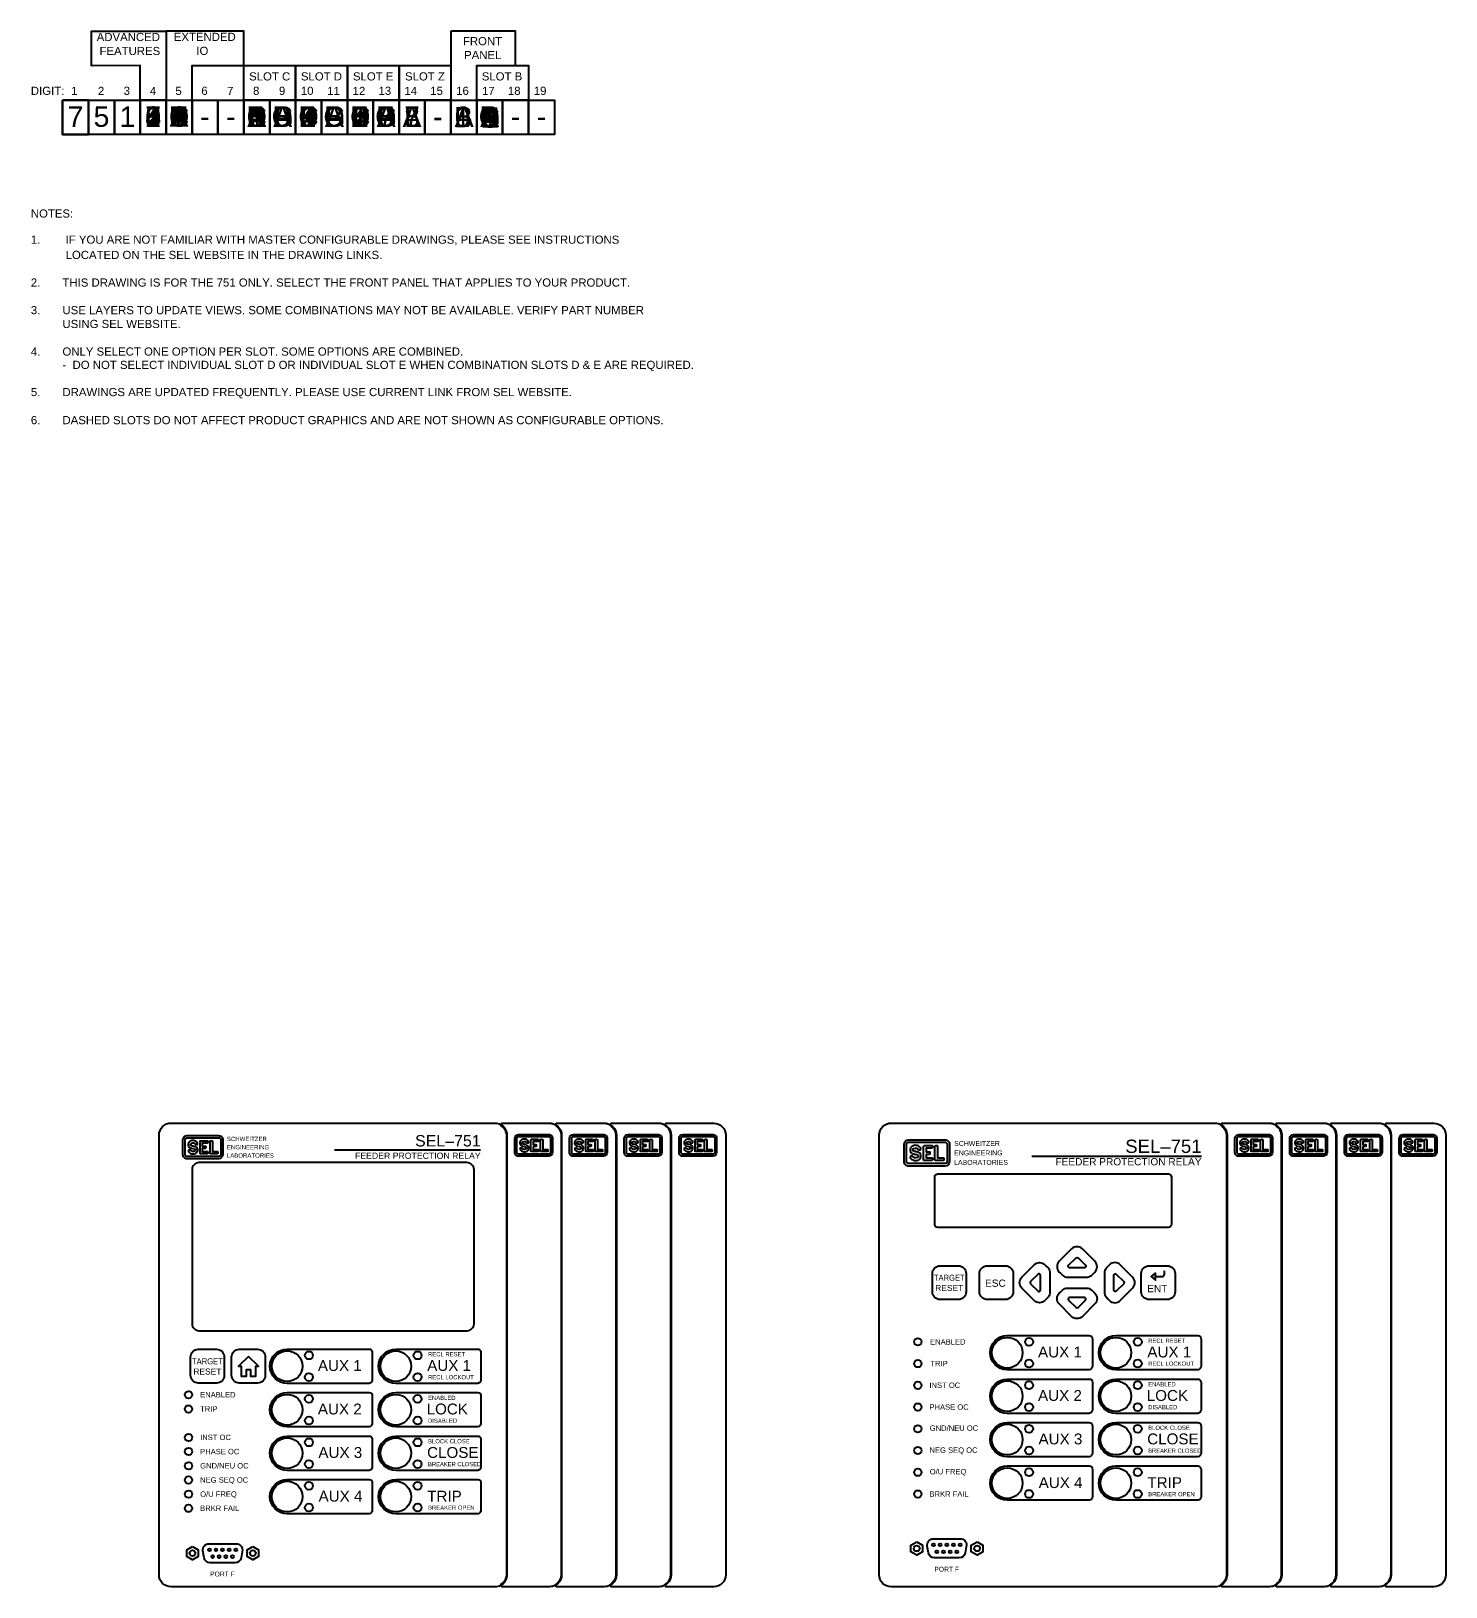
# Model space of a CAD drawing. Extents: x 1 to 47, y 1 to 35.
# Drawn here: x 1 to 24.06, y 9.64 to 35 of the extents above; entities that cross this region are included whole.
import ezdxf
from ezdxf.enums import TextEntityAlignment as Align

# ---------------------------------------------------------------- set-up
doc = ezdxf.new("R2010")
doc.units = 0
doc.header["$MEASUREMENT"] = 0
for name, color, linetype in [('10_00______DWG_', 7, 'CONTINUOUS'), ('1_00______ADVANCED_FEATURE', 7, 'CONTINUOUS'), ('1_01__0__NONE', 7, 'CONTINUOUS'), ('1_02__1__RECLOSING', 7, 'CONTINUOUS'), ('1_03__2__DIRECTIONAL', 7, 'CONTINUOUS'), ('1_04__3__ARC_SENSE_TECH', 7, 'CONTINUOUS'), ('1_05__4__RECLOSING___DIREC', 7, 'CONTINUOUS'), ('1_06__5__RECLOSING__DIRECT', 7, 'CONTINUOUS'), ('1_07__6__ADVANCED_DIRECTIO', 7, 'CONTINUOUS'), ('1_08__7__RECLOSING___ADVAN', 7, 'CONTINUOUS'), ('1_09__8__RECLOSING__ADVANC', 7, 'CONTINUOUS'), ('2_00______FRONT_PANEL_', 7, 'CONTINUOUS'), ('2_01__1__2X16_LCD_WITH__4_', 7, 'CONTINUOUS'), ('2_02__0__2X16_LCD_WITH__8_', 7, 'CONTINUOUS'), ('2_03__B__5-INCH_COLOR_TOUC', 7, 'CONTINUOUS'), ('2_04__A__5-INCH_COLOR_TOUC', 7, 'CONTINUOUS'), ('3_00______SLOT_B_', 7, 'CONTINUOUS'), ('3_01__A-__NO_ETH__EIA-232_', 7, 'CONTINUOUS'), ('3_02__B-__NO_ETH__EIA-485_', 7, 'CONTINUOUS'), ('3_03__C-___1__10-100BASE-T', 7, 'CONTINUOUS'), ('3_04__D-___1__10-100BASE-T', 7, 'CONTINUOUS'), ('3_05__E-___1__100BASEFX_MM', 7, 'CONTINUOUS'), ('3_06__F-___2__10-100BASE-T', 7, 'CONTINUOUS'), ('3_07__G-___2__100BASE-FX_M', 7, 'CONTINUOUS'), ('3_08__0-__NO_ETH__EIA-232_', 7, 'CONTINUOUS'), ('3_09__1-__NO_ETH__EIA-485_', 7, 'CONTINUOUS'), ('3_10__2-___1__10-100BASE-T', 7, 'CONTINUOUS'), ('3_11__3-___1__10-100BASE-T', 7, 'CONTINUOUS'), ('3_12__4-___1__100BASEFX_MM', 7, 'CONTINUOUS'), ('3_13__6-___2__10-100BASE-T', 7, 'CONTINUOUS'), ('3_14__8-___2__100BASE-FX_M', 7, 'CONTINUOUS'), ('4_00______SLOT_C_', 7, 'CONTINUOUS'), ('4_01__0-__EMPTY', 7, 'CONTINUOUS'), ('4_02__A0__SERIAL_COMMUNICA', 7, 'CONTINUOUS'), ('4_03__B-___3__DI___4__DO__', 7, 'CONTINUOUS'), ('4_04__1-___4__DI___4__DO__', 7, 'CONTINUOUS'), ('4_05__C-___4__DI___4__DO__', 7, 'CONTINUOUS'), ('4_06__D-___4__DI___3__DO__', 7, 'CONTINUOUS'), ('4_07__2A___8__FORM_A_DO', 7, 'CONTINUOUS'), ('4_08__2B___8__FORM_B_DO', 7, 'CONTINUOUS'), ('4_09__2C___8__DO__6__FORM_', 7, 'CONTINUOUS'), ('4_10__2D___8__DO__2__FORM_', 7, 'CONTINUOUS'), ('4_11__2G___8__DO__4__FORM_', 7, 'CONTINUOUS'), ('4_12__3-___8__DI', 7, 'CONTINUOUS'), ('4_13__4-___14__DI', 7, 'CONTINUOUS'), ('4_14__5-___8__AI', 7, 'CONTINUOUS'), ('4_15__6-___4__AI____4__AO', 7, 'CONTINUOUS'), ('5_00______SLOT_D_', 7, 'CONTINUOUS'), ('5_01__0-__EMPTY', 7, 'CONTINUOUS'), ('5_02__B-___3__DI___4__DO__', 7, 'CONTINUOUS'), ('5_03__1-___4__DI___4__DO__', 7, 'CONTINUOUS'), ('5_04__C-___4__DI___4__DO__', 7, 'CONTINUOUS'), ('5_05__D-___4__DI___3__DO__', 7, 'CONTINUOUS'), ('5_06__2A___8__FORM_A_DO', 7, 'CONTINUOUS'), ('5_07__2B___8__FORM_B_DO', 7, 'CONTINUOUS'), ('5_08__2C___8__DO__6__FORM_', 7, 'CONTINUOUS'), ('5_09__2D___8__DO__2__FORM_', 7, 'CONTINUOUS'), ('5_10__2G___8__DO__4__FORM_', 7, 'CONTINUOUS'), ('5_11__3-___8__DI', 7, 'CONTINUOUS'), ('5_12__4-___14__DI', 7, 'CONTINUOUS'), ('5_13__5-___8__AI', 7, 'CONTINUOUS'), ('5_14__6-___4__AI____4__AO', 7, 'CONTINUOUS'), ('6_00______COMBINED_SLOT_D_', 7, 'CONTINUOUS'), ('6_01__9-_0-___10__RTD_INPU', 7, 'CONTINUOUS'), ('6_02__9-_B-___10__RTD_INPU', 7, 'CONTINUOUS'), ('6_03__9-_1-___10__RTD_INPU', 7, 'CONTINUOUS'), ('6_04__9-_C-___10__RTD_INPU', 7, 'CONTINUOUS'), ('6_05__9-_D-___10__RTD_INPU', 7, 'CONTINUOUS'), ('6_06__9-_2A___10__RTD_INPU', 7, 'CONTINUOUS'), ('6_07__9-_2B___10__RTD_INPU', 7, 'CONTINUOUS'), ('6_08__9-_2C___10__RTD_INPU', 7, 'CONTINUOUS'), ('6_09__9-_2D___10__RTD_INPU', 7, 'CONTINUOUS'), ('6_10__9-_2G___10__RTD_INPU', 7, 'CONTINUOUS'), ('6_11__9-_3-___10__RTD_INPU', 7, 'CONTINUOUS'), ('6_12__9-_4-___10__RTD_INPU', 7, 'CONTINUOUS'), ('6_13__9-_5-___10__RTD_INPU', 7, 'CONTINUOUS'), ('6_14__9-_6-___10__RTD_INPU', 7, 'CONTINUOUS'), ('6_15__9-_70___10__RTD_INPU', 7, 'CONTINUOUS'), ('6_16__9-_L0___10__RTD_INPU', 7, 'CONTINUOUS'), ('6_17__9-_77___10__RTD_INPU', 7, 'CONTINUOUS'), ('6_18__9-_7-___10__RTD_INPU', 7, 'CONTINUOUS'), ('6_19__9-_L-___10__RTD_INPU', 7, 'CONTINUOUS'), ('7_00______SLOT_E_', 7, 'CONTINUOUS'), ('7_01__0-__EMPTY', 7, 'CONTINUOUS'), ('7_02__B-___3__DI___4__DO__', 7, 'CONTINUOUS'), ('7_03__1-___4__DI___4__DO__', 7, 'CONTINUOUS'), ('7_04__C-___4__DI___4__DO__', 7, 'CONTINUOUS'), ('7_05__D-___4__DI___3__DO__', 7, 'CONTINUOUS'), ('7_06__2A___8__FORM_A_DO', 7, 'CONTINUOUS'), ('7_07__2B___8__FORM_B_DO', 7, 'CONTINUOUS'), ('7_08__2C___8__DO__6__FORM_', 7, 'CONTINUOUS'), ('7_09__2D___8__DO__2__FORM_', 7, 'CONTINUOUS'), ('7_10__2G___8__DO__4__FORM_', 7, 'CONTINUOUS'), ('7_11__3-___8__DI', 7, 'CONTINUOUS'), ('7_12__4-___14__DI', 7, 'CONTINUOUS'), ('7_13__5-___8__AI', 7, 'CONTINUOUS'), ('7_14__6-___4__AI____4__AO', 7, 'CONTINUOUS'), ('7_15__70___2__AVI____4__AF', 7, 'CONTINUOUS'), ('7_16__L0___2__LEA_AVI____4', 7, 'CONTINUOUS'), ('7_17__77___8__AFDI', 7, 'CONTINUOUS'), ('7_18__7-___2__AVI____7__DI', 7, 'CONTINUOUS'), ('7_19__L-___2__AVI____7__DI', 7, 'CONTINUOUS'), ('8_00______SLOT_Z_', 7, 'CONTINUOUS'), ('8_01__A-___4__ACI', 7, 'CONTINUOUS'), ('8_02__8-___4__ACI____3__AV', 7, 'CONTINUOUS'), ('8_03__L-___4__ACI____3__LE', 7, 'CONTINUOUS'), ('8_04__7-___4__ACI____3__LE', 7, 'CONTINUOUS'), ('9_00____EXTENDED_IO__SLOTS', 7, 'CONTINUOUS'), ('9_01__0__NONE', 7, 'CONTINUOUS'), ('9_02__1__21_UNIVERSAL_BINA', 7, 'CONTINUOUS'), ('9_03__2__42_UNIVERSAL_BINA', 7, 'CONTINUOUS'), ('9_04__3__63_UNIVERSAL_BINA', 7, 'CONTINUOUS'), ('9_05__4__84_UNIVERSAL_BINA', 7, 'CONTINUOUS'), ('9_06__5__21_UNIVERSAL_BINA', 7, 'CONTINUOUS'), ('9_07__6__21_UNIVERSAL_BINA', 7, 'CONTINUOUS'), ('9_08__7__21_UNIVERSAL_BINA', 7, 'CONTINUOUS'), ('9_09__8__42_UNIVERSAL_BINA', 7, 'CONTINUOUS'), ('9_10__9__42_UNIVERSAL_BINA', 7, 'CONTINUOUS'), ('9_11__A__63_UNIVERSAL_BINA', 7, 'CONTINUOUS'), ('9_12__B__12_ELECTROMECHANI', 7, 'CONTINUOUS'), ('9_13__C__24_ELECTROMECHANI', 7, 'CONTINUOUS'), ('9_14__D__36_ELECTROMECHANI', 7, 'CONTINUOUS'), ('9_15__E__48_ELECTROMECHANI', 7, 'CONTINUOUS')]:
    doc.layers.add(name, color=color, linetype=linetype)
doc.styles.add('ARIAL', font='arial.ttf')

msp = doc.modelspace()

# ---------------------------------------------------------------- texts
at = {"layer": '10_00______DWG_', "style": 'ARIAL'}
for s, height, p in [('ADVANCED', 0.1328, (2.58, 34.838)), ('FEATURES', 0.1328, (2.605, 34.61)), ('EXTENDED', 0.1328, (3.826, 34.84)), ('IO', 0.1328, (3.787, 34.613)), ('FRONT', 0.1328, (8.353, 34.771)), ('PANEL', 0.1328, (8.357, 34.544)), ('SLOT C', 0.1328, (4.884, 34.196)), ('SLOT D', 0.1328, (5.728, 34.196)), ('SLOT E', 0.1328, (6.571, 34.196)), ('SLOT Z', 0.1328, (7.415, 34.196)), ('SLOT B', 0.1328, (8.671, 34.196)), ('7', 0.332, (1.72, 33.44)), ('5', 0.332, (2.142, 33.44)), ('1', 0.332, (2.564, 33.44)), ('-', 0.332, (3.829, 33.44)), ('-', 0.332, (4.251, 33.44)), ('-', 0.332, (8.892, 33.44)), ('-', 0.332, (9.314, 33.44)), ('RESET', 0.0983, (15.961, 14.466)), ('RESET', 0.0983, (3.869, 13.104))]:
    msp.add_text(s, height=height, dxfattribs=at).set_placement(p, align=Align.CENTER)
for s, height, p in [('DIGIT:', 0.1328, (0.991, 33.961)), ('1', 0.133, (1.647, 33.959)), ('2', 0.133, (2.084, 33.959)), ('3', 0.133, (2.504, 33.961)), ('4', 0.133, (2.931, 33.959)), ('5', 0.133, (3.347, 33.96)), ('6', 0.133, (3.77, 33.961)), ('7', 0.133, (4.19, 33.959)), ('8', 0.133, (4.613, 33.961)), ('9', 0.133, (5.035, 33.961)), ('10', 0.1328, (5.392, 33.961)), ('11', 0.1328, (5.821, 33.959)), ('12', 0.1328, (6.236, 33.959)), ('13', 0.1328, (6.658, 33.961)), ('14', 0.1328, (7.08, 33.959)), ('15', 0.1328, (7.502, 33.961)), ('16', 0.1328, (7.924, 33.961)), ('17', 0.1328, (8.345, 33.959)), ('18', 0.1328, (8.767, 33.961)), ('19', 0.1328, (9.189, 33.961)), ('NOTES:', 0.1328, (0.991, 31.961)), ('1.        IF YOU ARE NOT FAMILIAR WITH MASTER CONFIGURABLE DRAWINGS, PLEASE SEE INSTRUCTIONS', 0.13275, (0.991, 31.535)), ('           LOCATED ON THE SEL WEBSITE IN THE DRAWING LINKS.', 0.13275, (0.991, 31.286)), ('2.       THIS DRAWING IS FOR THE 751 ONLY. SELECT THE FRONT PANEL THAT APPLIES TO YOUR PRODUCT.', 0.13275, (0.991, 30.836)), ('3.       USE LAYERS TO UPDATE VIEWS. SOME COMBINATIONS MAY NOT BE AVAILABLE. VERIFY PART NUMBER', 0.13275, (0.991, 30.386)), ('          USING SEL WEBSITE.', 0.13275, (0.991, 30.161)), ('4.       ONLY SELECT ONE OPTION PER SLOT. SOME OPTIONS ARE COMBINED.', 0.13275, (0.991, 29.711)), ('          -  DO NOT SELECT INDIVIDUAL SLOT D OR INDIVIDUAL SLOT E WHEN COMBINATION SLOTS D & E ARE REQUIRED.', 0.13275, (0.991, 29.494)), ('5.       DRAWINGS ARE UPDATED FREQUENTLY. PLEASE USE CURRENT LINK FROM SEL WEBSITE.', 0.13275, (0.991, 29.051)), ('6.       DASHED SLOTS DO NOT AFFECT PRODUCT GRAPHICS AND ARE NOT SHOWN AS CONFIGURABLE OPTIONS.', 0.13275, (0.991, 28.593)), ('SCHWEITZER', 0.0706, (4.186, 16.909)), ('ENGINEERING', 0.0706, (4.186, 16.774)), ('SCHWEITZER', 0.0807, (16.041, 16.83)), ('ENGINEERING', 0.08067, (16.041, 16.675)), ('LABORATORIES', 0.0706, (4.186, 16.638)), ('LABORATORIES', 0.08067, (16.041, 16.521)), ('ESC', 0.118, (16.544, 14.534)), ('ENT', 0.118, (19.187, 14.446)), ('ENABLED', 0.0885, (15.649, 13.592)), ('TRIP', 0.0885, (15.654, 13.238)), ('INST OC', 0.0885, (15.638, 12.885)), ('ENABLED', 0.0688, (19.203, 12.911)), ('ENABLED', 0.0885, (3.751, 12.731)), ('ENABLED', 0.0688, (7.465, 12.69)), ('LOCK', 0.177, (19.18, 12.674)), ('TRIP', 0.0885, (3.751, 12.499)), ('LOCK', 0.177, (7.442, 12.454)), ('PHASE OC', 0.0885, (15.639, 12.53)), ('DISABLED', 0.0688, (19.203, 12.538)), ('DISABLED', 0.0688, (7.465, 12.317)), ('GND/NEU OC', 0.0885, (15.643, 12.186)), ('BLOCK CLOSE', 0.06883, (19.203, 12.203)), ('INST OC', 0.0885, (3.751, 12.036)), ('CLOSE', 0.177, (7.45, 11.745)), ('BLOCK CLOSE', 0.06883, (7.465, 11.983)), ('NEG SEQ OC', 0.0885, (15.639, 11.828)), ('CLOSE', 0.177, (19.188, 11.966)), ('GND/NEU OC', 0.0885, (3.751, 11.573)), ('PHASE OC', 0.0885, (3.751, 11.804)), ('NEG SEQ OC', 0.0885, (3.751, 11.342)), ('O/U FREQ', 0.0885, (15.643, 11.477)), ('TRIP', 0.177, (19.191, 11.254)), ('O/U FREQ', 0.0885, (3.751, 11.111)), ('TRIP', 0.177, (7.452, 11.033)), ('BRKR FAIL', 0.0885, (15.639, 11.113)), ('BREAKER OPEN', 0.06883, (19.203, 11.12)), ('BRKR FAIL', 0.0885, (3.751, 10.881)), ('BREAKER OPEN', 0.06883, (7.465, 10.9)), ('PORT F', 0.0787, (3.913, 9.813)), ('PORT F', 0.0787, (15.718, 9.892))]:
    msp.add_text(s, height=height, dxfattribs=at).set_placement(p)
for s, height, p in [('SEL–751', 0.186, (8.323, 16.821)), ('SEL–751', 0.2163, (20.073, 16.716)), ('FEEDER PROTECTION RELAY', 0.1015, (8.323, 16.62)), ('FEEDER PROTECTION RELAY', 0.118, (20.073, 16.514))]:
    msp.add_text(s, height=height, dxfattribs=at).set_placement(p, align=Align.RIGHT)
at = {"layer": '10_00______DWG_', "style": 'ARIAL', "width": 0.9}
for p in [(15.961, 14.632), (3.869, 13.271)]:
    msp.add_text('TARGET', height=0.0983, dxfattribs=at).set_placement(p, align=Align.CENTER)
for p in [(7.465, 11.609), (19.203, 11.829)]:
    msp.add_text('BREAKER CLOSED', height=0.06883, dxfattribs=at).set_placement(p)
at = {"layer": '1_01__0__NONE', "style": 'ARIAL'}
msp.add_text('0', height=0.332, dxfattribs=at).set_placement((2.985, 33.44), align=Align.CENTER)
for p in [(19.19, 13.383), (7.452, 13.163)]:
    msp.add_text('AUX 1', height=0.177, dxfattribs=at).set_placement(p)
at = {"layer": '1_02__1__RECLOSING', "style": 'ARIAL'}
msp.add_text('1', height=0.332, dxfattribs=at).set_placement((2.985, 33.44), align=Align.CENTER)
for s, height, p in [('RECL RESET', 0.0688, (7.465, 13.401)), ('RECL RESET', 0.0688, (19.203, 13.621)), ('RECL LOCKOUT', 0.06883, (19.203, 13.247)), ('RECL LOCKOUT', 0.06883, (7.465, 13.026))]:
    msp.add_text(s, height=height, dxfattribs=at).set_placement(p)
at = {"layer": '1_03__2__DIRECTIONAL', "style": 'ARIAL'}
msp.add_text('2', height=0.332, dxfattribs=at).set_placement((2.986, 33.441), align=Align.CENTER)
for p in [(19.19, 13.383), (7.452, 13.163)]:
    msp.add_text('AUX', height=0.177, dxfattribs=at).set_placement(p)
at = {"layer": '1_04__3__ARC_SENSE_TECH', "style": 'ARIAL'}
msp.add_text('3', height=0.332, dxfattribs=at).set_placement((2.986, 33.441), align=Align.CENTER)
for p in [(19.19, 13.383), (7.452, 13.163)]:
    msp.add_text('AUX', height=0.177, dxfattribs=at).set_placement(p)
at = {"layer": '1_05__4__RECLOSING___DIREC', "style": 'ARIAL'}
msp.add_text('4', height=0.332, dxfattribs=at).set_placement((2.985, 33.44), align=Align.CENTER)
for s, height, p in [('RECL RESET', 0.0688, (7.465, 13.401)), ('RECL RESET', 0.0688, (19.203, 13.621)), ('RECL LOCKOUT', 0.06883, (19.203, 13.247)), ('RECL LOCKOUT', 0.06883, (7.465, 13.026))]:
    msp.add_text(s, height=height, dxfattribs=at).set_placement(p)
at = {"layer": '1_06__5__RECLOSING__DIRECT', "style": 'ARIAL'}
msp.add_text('5', height=0.332, dxfattribs=at).set_placement((2.985, 33.44), align=Align.CENTER)
for s, height, p in [('RECL RESET', 0.0688, (7.465, 13.401)), ('RECL RESET', 0.0688, (19.203, 13.621)), ('RECL LOCKOUT', 0.06883, (19.203, 13.247)), ('RECL LOCKOUT', 0.06883, (7.465, 13.026))]:
    msp.add_text(s, height=height, dxfattribs=at).set_placement(p)
at = {"layer": '1_07__6__ADVANCED_DIRECTIO', "style": 'ARIAL'}
msp.add_text('6', height=0.332, dxfattribs=at).set_placement((2.986, 33.441), align=Align.CENTER)
for p in [(19.19, 13.383), (7.452, 13.163)]:
    msp.add_text('AUX', height=0.177, dxfattribs=at).set_placement(p)
at = {"layer": '1_08__7__RECLOSING___ADVAN', "style": 'ARIAL'}
msp.add_text('7', height=0.332, dxfattribs=at).set_placement((2.985, 33.44), align=Align.CENTER)
for s, height, p in [('RECL RESET', 0.0688, (7.465, 13.401)), ('RECL RESET', 0.0688, (19.203, 13.621)), ('RECL LOCKOUT', 0.06883, (19.203, 13.247)), ('RECL LOCKOUT', 0.06883, (7.465, 13.026))]:
    msp.add_text(s, height=height, dxfattribs=at).set_placement(p)
at = {"layer": '1_09__8__RECLOSING__ADVANC', "style": 'ARIAL'}
msp.add_text('8', height=0.332, dxfattribs=at).set_placement((2.985, 33.44), align=Align.CENTER)
for s, height, p in [('RECL RESET', 0.0688, (7.465, 13.401)), ('RECL RESET', 0.0688, (19.203, 13.621)), ('RECL LOCKOUT', 0.06883, (19.203, 13.247)), ('RECL LOCKOUT', 0.06883, (7.465, 13.026))]:
    msp.add_text(s, height=height, dxfattribs=at).set_placement(p)
at = {"layer": '2_01__1__2X16_LCD_WITH__4_', "style": 'ARIAL'}
msp.add_text('1', height=0.332, dxfattribs=at).set_placement((8.029, 33.437), align=Align.CENTER)
at = {"layer": '2_02__0__2X16_LCD_WITH__8_', "style": 'ARIAL'}
msp.add_text('0', height=0.332, dxfattribs=at).set_placement((8.029, 33.437), align=Align.CENTER)
for s, p in [('AUX 1', (17.408, 13.383)), ('AUX 2', (17.408, 12.674)), ('AUX 3', (17.416, 11.966)), ('AUX 4', (17.419, 11.254))]:
    msp.add_text(s, height=0.177, dxfattribs=at).set_placement(p)
at = {"layer": '2_03__B__5-INCH_COLOR_TOUC', "style": 'ARIAL'}
msp.add_text('B', height=0.332, dxfattribs=at).set_placement((7.889, 33.434))
at = {"layer": '2_04__A__5-INCH_COLOR_TOUC', "style": 'ARIAL'}
msp.add_text('A', height=0.332, dxfattribs=at).set_placement((8.054, 33.44), align=Align.CENTER)
for s, p in [('AUX 1', (5.67, 13.162)), ('AUX 2', (5.67, 12.454)), ('AUX 3', (5.678, 11.745)), ('AUX 4', (5.681, 11.033))]:
    msp.add_text(s, height=0.177, dxfattribs=at).set_placement(p)
at = {"layer": '3_01__A-__NO_ETH__EIA-232_', "style": 'ARIAL'}
msp.add_text('A', height=0.332, dxfattribs=at).set_placement((8.47, 33.44), align=Align.CENTER)
at = {"layer": '3_02__B-__NO_ETH__EIA-485_', "style": 'ARIAL'}
msp.add_text('B', height=0.332, dxfattribs=at).set_placement((8.47, 33.425), align=Align.CENTER)
at = {"layer": '3_03__C-___1__10-100BASE-T', "style": 'ARIAL'}
msp.add_text('C', height=0.332, dxfattribs=at).set_placement((8.47, 33.425), align=Align.CENTER)
at = {"layer": '3_04__D-___1__10-100BASE-T', "style": 'ARIAL'}
msp.add_text('D', height=0.332, dxfattribs=at).set_placement((8.47, 33.44), align=Align.CENTER)
at = {"layer": '3_05__E-___1__100BASEFX_MM', "style": 'ARIAL'}
msp.add_text('E', height=0.332, dxfattribs=at).set_placement((8.47, 33.425), align=Align.CENTER)
at = {"layer": '3_06__F-___2__10-100BASE-T', "style": 'ARIAL'}
msp.add_text('F', height=0.332, dxfattribs=at).set_placement((8.47, 33.425), align=Align.CENTER)
at = {"layer": '3_07__G-___2__100BASE-FX_M', "style": 'ARIAL'}
msp.add_text('G', height=0.332, dxfattribs=at).set_placement((8.47, 33.44), align=Align.CENTER)
at = {"layer": '3_08__0-__NO_ETH__EIA-232_', "style": 'ARIAL'}
msp.add_text('0', height=0.332, dxfattribs=at).set_placement((8.47, 33.44), align=Align.CENTER)
at = {"layer": '3_09__1-__NO_ETH__EIA-485_', "style": 'ARIAL'}
msp.add_text('1', height=0.332, dxfattribs=at).set_placement((8.47, 33.425), align=Align.CENTER)
at = {"layer": '3_10__2-___1__10-100BASE-T', "style": 'ARIAL'}
msp.add_text('2', height=0.332, dxfattribs=at).set_placement((8.47, 33.44), align=Align.CENTER)
at = {"layer": '3_11__3-___1__10-100BASE-T', "style": 'ARIAL'}
msp.add_text('3', height=0.332, dxfattribs=at).set_placement((8.47, 33.44), align=Align.CENTER)
at = {"layer": '3_12__4-___1__100BASEFX_MM', "style": 'ARIAL'}
msp.add_text('4', height=0.332, dxfattribs=at).set_placement((8.47, 33.425), align=Align.CENTER)
at = {"layer": '3_13__6-___2__10-100BASE-T', "style": 'ARIAL'}
msp.add_text('6', height=0.332, dxfattribs=at).set_placement((8.47, 33.425), align=Align.CENTER)
at = {"layer": '3_14__8-___2__100BASE-FX_M', "style": 'ARIAL'}
msp.add_text('8', height=0.332, dxfattribs=at).set_placement((8.47, 33.425), align=Align.CENTER)
at = {"layer": '4_01__0-__EMPTY', "style": 'ARIAL'}
for s, p in [('0', (4.673, 33.44)), ('-', (5.095, 33.44))]:
    msp.add_text(s, height=0.332, dxfattribs=at).set_placement(p, align=Align.CENTER)
at = {"layer": '4_02__A0__SERIAL_COMMUNICA', "style": 'ARIAL'}
for s, p in [('A', (4.673, 33.44)), ('0', (5.095, 33.44))]:
    msp.add_text(s, height=0.332, dxfattribs=at).set_placement(p, align=Align.CENTER)
at = {"layer": '4_03__B-___3__DI___4__DO__', "style": 'ARIAL'}
for s, p in [('B', (4.673, 33.44)), ('-', (5.095, 33.44))]:
    msp.add_text(s, height=0.332, dxfattribs=at).set_placement(p, align=Align.CENTER)
at = {"layer": '4_04__1-___4__DI___4__DO__', "style": 'ARIAL'}
for s, p in [('1', (4.673, 33.44)), ('-', (5.095, 33.44))]:
    msp.add_text(s, height=0.332, dxfattribs=at).set_placement(p, align=Align.CENTER)
at = {"layer": '4_05__C-___4__DI___4__DO__', "style": 'ARIAL'}
for s, p in [('C', (4.673, 33.44)), ('-', (5.095, 33.44))]:
    msp.add_text(s, height=0.332, dxfattribs=at).set_placement(p, align=Align.CENTER)
at = {"layer": '4_06__D-___4__DI___3__DO__', "style": 'ARIAL'}
for s, p in [('D', (4.673, 33.44)), ('-', (5.095, 33.44))]:
    msp.add_text(s, height=0.332, dxfattribs=at).set_placement(p, align=Align.CENTER)
at = {"layer": '4_07__2A___8__FORM_A_DO', "style": 'ARIAL'}
for s, p in [('2', (4.673, 33.44)), ('A', (5.095, 33.44))]:
    msp.add_text(s, height=0.332, dxfattribs=at).set_placement(p, align=Align.CENTER)
at = {"layer": '4_08__2B___8__FORM_B_DO', "style": 'ARIAL'}
for s, p in [('2', (4.673, 33.44)), ('B', (5.095, 33.44))]:
    msp.add_text(s, height=0.332, dxfattribs=at).set_placement(p, align=Align.CENTER)
at = {"layer": '4_09__2C___8__DO__6__FORM_', "style": 'ARIAL'}
for s, p in [('2', (4.673, 33.44)), ('C', (5.095, 33.44))]:
    msp.add_text(s, height=0.332, dxfattribs=at).set_placement(p, align=Align.CENTER)
at = {"layer": '4_10__2D___8__DO__2__FORM_', "style": 'ARIAL'}
for s, p in [('2', (4.673, 33.44)), ('D', (5.095, 33.44))]:
    msp.add_text(s, height=0.332, dxfattribs=at).set_placement(p, align=Align.CENTER)
at = {"layer": '4_11__2G___8__DO__4__FORM_', "style": 'ARIAL'}
for s, p in [('2', (4.673, 33.44)), ('G', (5.095, 33.44))]:
    msp.add_text(s, height=0.332, dxfattribs=at).set_placement(p, align=Align.CENTER)
at = {"layer": '4_12__3-___8__DI', "style": 'ARIAL'}
for s, p in [('3', (4.673, 33.44)), ('-', (5.095, 33.44))]:
    msp.add_text(s, height=0.332, dxfattribs=at).set_placement(p, align=Align.CENTER)
at = {"layer": '4_13__4-___14__DI', "style": 'ARIAL'}
for s, p in [('4', (4.673, 33.44)), ('-', (5.095, 33.44))]:
    msp.add_text(s, height=0.332, dxfattribs=at).set_placement(p, align=Align.CENTER)
at = {"layer": '4_14__5-___8__AI', "style": 'ARIAL'}
for s, p in [('5', (4.673, 33.44)), ('-', (5.095, 33.44))]:
    msp.add_text(s, height=0.332, dxfattribs=at).set_placement(p, align=Align.CENTER)
at = {"layer": '4_15__6-___4__AI____4__AO', "style": 'ARIAL'}
for s, p in [('6', (4.673, 33.44)), ('-', (5.095, 33.44))]:
    msp.add_text(s, height=0.332, dxfattribs=at).set_placement(p, align=Align.CENTER)
at = {"layer": '5_01__0-__EMPTY', "style": 'ARIAL'}
for s, p in [('0', (5.517, 33.44)), ('-', (5.939, 33.44))]:
    msp.add_text(s, height=0.332, dxfattribs=at).set_placement(p, align=Align.CENTER)
at = {"layer": '5_02__B-___3__DI___4__DO__', "style": 'ARIAL'}
for s, p in [('B', (5.517, 33.44)), ('-', (5.939, 33.44))]:
    msp.add_text(s, height=0.332, dxfattribs=at).set_placement(p, align=Align.CENTER)
at = {"layer": '5_03__1-___4__DI___4__DO__', "style": 'ARIAL'}
for s, p in [('1', (5.517, 33.44)), ('-', (5.939, 33.44))]:
    msp.add_text(s, height=0.332, dxfattribs=at).set_placement(p, align=Align.CENTER)
at = {"layer": '5_04__C-___4__DI___4__DO__', "style": 'ARIAL'}
for s, p in [('C', (5.517, 33.44)), ('-', (5.939, 33.44))]:
    msp.add_text(s, height=0.332, dxfattribs=at).set_placement(p, align=Align.CENTER)
at = {"layer": '5_05__D-___4__DI___3__DO__', "style": 'ARIAL'}
for s, p in [('D', (5.517, 33.44)), ('-', (5.939, 33.44))]:
    msp.add_text(s, height=0.332, dxfattribs=at).set_placement(p, align=Align.CENTER)
at = {"layer": '5_06__2A___8__FORM_A_DO', "style": 'ARIAL'}
for s, p in [('2', (5.517, 33.44)), ('A', (5.939, 33.44))]:
    msp.add_text(s, height=0.332, dxfattribs=at).set_placement(p, align=Align.CENTER)
at = {"layer": '5_07__2B___8__FORM_B_DO', "style": 'ARIAL'}
for s, p in [('2', (5.517, 33.44)), ('B', (5.939, 33.44))]:
    msp.add_text(s, height=0.332, dxfattribs=at).set_placement(p, align=Align.CENTER)
at = {"layer": '5_08__2C___8__DO__6__FORM_', "style": 'ARIAL'}
for s, p in [('2', (5.517, 33.44)), ('C', (5.939, 33.44))]:
    msp.add_text(s, height=0.332, dxfattribs=at).set_placement(p, align=Align.CENTER)
at = {"layer": '5_09__2D___8__DO__2__FORM_', "style": 'ARIAL'}
for s, p in [('2', (5.517, 33.44)), ('D', (5.939, 33.44))]:
    msp.add_text(s, height=0.332, dxfattribs=at).set_placement(p, align=Align.CENTER)
at = {"layer": '5_10__2G___8__DO__4__FORM_', "style": 'ARIAL'}
for s, p in [('2', (5.517, 33.44)), ('G', (5.939, 33.44))]:
    msp.add_text(s, height=0.332, dxfattribs=at).set_placement(p, align=Align.CENTER)
at = {"layer": '5_11__3-___8__DI', "style": 'ARIAL'}
for s, p in [('3', (5.517, 33.44)), ('-', (5.939, 33.44))]:
    msp.add_text(s, height=0.332, dxfattribs=at).set_placement(p, align=Align.CENTER)
at = {"layer": '5_12__4-___14__DI', "style": 'ARIAL'}
for s, p in [('4', (5.517, 33.44)), ('-', (5.939, 33.44))]:
    msp.add_text(s, height=0.332, dxfattribs=at).set_placement(p, align=Align.CENTER)
at = {"layer": '5_13__5-___8__AI', "style": 'ARIAL'}
for s, p in [('5', (5.517, 33.44)), ('-', (5.939, 33.44))]:
    msp.add_text(s, height=0.332, dxfattribs=at).set_placement(p, align=Align.CENTER)
at = {"layer": '5_14__6-___4__AI____4__AO', "style": 'ARIAL'}
for s, p in [('6', (5.517, 33.44)), ('-', (5.939, 33.44))]:
    msp.add_text(s, height=0.332, dxfattribs=at).set_placement(p, align=Align.CENTER)
at = {"layer": '6_01__9-_0-___10__RTD_INPU', "style": 'ARIAL'}
for s, p in [('9', (5.517, 33.44)), ('0', (6.36, 33.44)), ('-', (5.938, 33.44)), ('-', (6.782, 33.44))]:
    msp.add_text(s, height=0.332, dxfattribs=at).set_placement(p, align=Align.CENTER)
at = {"layer": '6_02__9-_B-___10__RTD_INPU', "style": 'ARIAL'}
for s, p in [('9', (5.517, 33.44)), ('B', (6.36, 33.44)), ('-', (5.938, 33.44)), ('-', (6.782, 33.44))]:
    msp.add_text(s, height=0.332, dxfattribs=at).set_placement(p, align=Align.CENTER)
at = {"layer": '6_03__9-_1-___10__RTD_INPU', "style": 'ARIAL'}
for s, p in [('9', (5.517, 33.44)), ('1', (6.36, 33.44)), ('-', (5.939, 33.44)), ('-', (6.782, 33.44))]:
    msp.add_text(s, height=0.332, dxfattribs=at).set_placement(p, align=Align.CENTER)
at = {"layer": '6_04__9-_C-___10__RTD_INPU', "style": 'ARIAL'}
for s, p in [('9', (5.517, 33.44)), ('C', (6.36, 33.44)), ('-', (5.939, 33.44)), ('-', (6.782, 33.44))]:
    msp.add_text(s, height=0.332, dxfattribs=at).set_placement(p, align=Align.CENTER)
at = {"layer": '6_05__9-_D-___10__RTD_INPU', "style": 'ARIAL'}
for s, p in [('9', (5.517, 33.44)), ('D', (6.36, 33.44)), ('-', (5.939, 33.44)), ('-', (6.782, 33.44))]:
    msp.add_text(s, height=0.332, dxfattribs=at).set_placement(p, align=Align.CENTER)
at = {"layer": '6_06__9-_2A___10__RTD_INPU', "style": 'ARIAL'}
for s, p in [('9', (5.517, 33.44)), ('2', (6.36, 33.44)), ('A', (6.782, 33.44)), ('-', (5.939, 33.44))]:
    msp.add_text(s, height=0.332, dxfattribs=at).set_placement(p, align=Align.CENTER)
at = {"layer": '6_07__9-_2B___10__RTD_INPU', "style": 'ARIAL'}
for s, p in [('9', (5.517, 33.44)), ('2', (6.36, 33.44)), ('B', (6.782, 33.44)), ('-', (5.939, 33.44))]:
    msp.add_text(s, height=0.332, dxfattribs=at).set_placement(p, align=Align.CENTER)
at = {"layer": '6_08__9-_2C___10__RTD_INPU', "style": 'ARIAL'}
for s, p in [('9', (5.517, 33.44)), ('2', (6.36, 33.44)), ('C', (6.782, 33.44)), ('-', (5.938, 33.44))]:
    msp.add_text(s, height=0.332, dxfattribs=at).set_placement(p, align=Align.CENTER)
at = {"layer": '6_09__9-_2D___10__RTD_INPU', "style": 'ARIAL'}
for s, p in [('9', (5.517, 33.44)), ('2', (6.36, 33.44)), ('D', (6.782, 33.44)), ('-', (5.939, 33.44))]:
    msp.add_text(s, height=0.332, dxfattribs=at).set_placement(p, align=Align.CENTER)
at = {"layer": '6_10__9-_2G___10__RTD_INPU', "style": 'ARIAL'}
for s, p in [('9', (5.517, 33.44)), ('2', (6.36, 33.44)), ('G', (6.782, 33.44)), ('-', (5.939, 33.44))]:
    msp.add_text(s, height=0.332, dxfattribs=at).set_placement(p, align=Align.CENTER)
at = {"layer": '6_11__9-_3-___10__RTD_INPU', "style": 'ARIAL'}
for s, p in [('9', (5.517, 33.44)), ('3', (6.36, 33.44)), ('-', (5.938, 33.44)), ('-', (6.782, 33.44))]:
    msp.add_text(s, height=0.332, dxfattribs=at).set_placement(p, align=Align.CENTER)
at = {"layer": '6_12__9-_4-___10__RTD_INPU', "style": 'ARIAL'}
for s, p in [('9', (5.517, 33.44)), ('4', (6.36, 33.44)), ('-', (5.939, 33.44)), ('-', (6.782, 33.44))]:
    msp.add_text(s, height=0.332, dxfattribs=at).set_placement(p, align=Align.CENTER)
at = {"layer": '6_13__9-_5-___10__RTD_INPU', "style": 'ARIAL'}
for s, p in [('9', (5.517, 33.44)), ('5', (6.36, 33.44)), ('-', (5.939, 33.44)), ('-', (6.782, 33.44))]:
    msp.add_text(s, height=0.332, dxfattribs=at).set_placement(p, align=Align.CENTER)
at = {"layer": '6_14__9-_6-___10__RTD_INPU', "style": 'ARIAL'}
for s, p in [('9', (5.517, 33.44)), ('6', (6.36, 33.44)), ('-', (5.938, 33.44)), ('-', (6.782, 33.44))]:
    msp.add_text(s, height=0.332, dxfattribs=at).set_placement(p, align=Align.CENTER)
at = {"layer": '6_15__9-_70___10__RTD_INPU', "style": 'ARIAL'}
for s, p in [('9', (5.517, 33.44)), ('7', (6.36, 33.44)), ('0', (6.782, 33.44)), ('-', (5.939, 33.44))]:
    msp.add_text(s, height=0.332, dxfattribs=at).set_placement(p, align=Align.CENTER)
at = {"layer": '6_16__9-_L0___10__RTD_INPU', "style": 'ARIAL'}
for s, p in [('9', (5.517, 33.44)), ('L', (6.36, 33.44)), ('0', (6.782, 33.44)), ('-', (5.939, 33.44))]:
    msp.add_text(s, height=0.332, dxfattribs=at).set_placement(p, align=Align.CENTER)
at = {"layer": '6_17__9-_77___10__RTD_INPU', "style": 'ARIAL'}
for s, p in [('9', (5.517, 33.44)), ('7', (6.36, 33.44)), ('7', (6.782, 33.44)), ('-', (5.939, 33.44))]:
    msp.add_text(s, height=0.332, dxfattribs=at).set_placement(p, align=Align.CENTER)
at = {"layer": '6_18__9-_7-___10__RTD_INPU', "style": 'ARIAL'}
for s, p in [('9', (5.517, 33.44)), ('7', (6.36, 33.44)), ('-', (5.939, 33.44)), ('-', (6.782, 33.44))]:
    msp.add_text(s, height=0.332, dxfattribs=at).set_placement(p, align=Align.CENTER)
at = {"layer": '6_19__9-_L-___10__RTD_INPU', "style": 'ARIAL'}
for s, p in [('9', (5.517, 33.44)), ('L', (6.36, 33.44)), ('-', (5.939, 33.44)), ('-', (6.782, 33.44))]:
    msp.add_text(s, height=0.332, dxfattribs=at).set_placement(p, align=Align.CENTER)
at = {"layer": '7_01__0-__EMPTY', "style": 'ARIAL'}
for s, p in [('0', (6.36, 33.44)), ('-', (6.782, 33.44))]:
    msp.add_text(s, height=0.332, dxfattribs=at).set_placement(p, align=Align.CENTER)
at = {"layer": '7_02__B-___3__DI___4__DO__', "style": 'ARIAL'}
for s, p in [('B', (6.36, 33.44)), ('-', (6.782, 33.44))]:
    msp.add_text(s, height=0.332, dxfattribs=at).set_placement(p, align=Align.CENTER)
at = {"layer": '7_03__1-___4__DI___4__DO__', "style": 'ARIAL'}
for s, p in [('1', (6.36, 33.44)), ('-', (6.782, 33.44))]:
    msp.add_text(s, height=0.332, dxfattribs=at).set_placement(p, align=Align.CENTER)
at = {"layer": '7_04__C-___4__DI___4__DO__', "style": 'ARIAL'}
for s, p in [('C', (6.36, 33.44)), ('-', (6.782, 33.44))]:
    msp.add_text(s, height=0.332, dxfattribs=at).set_placement(p, align=Align.CENTER)
at = {"layer": '7_05__D-___4__DI___3__DO__', "style": 'ARIAL'}
for s, p in [('D', (6.36, 33.44)), ('-', (6.782, 33.44))]:
    msp.add_text(s, height=0.332, dxfattribs=at).set_placement(p, align=Align.CENTER)
at = {"layer": '7_06__2A___8__FORM_A_DO', "style": 'ARIAL'}
for s, p in [('2', (6.36, 33.44)), ('A', (6.782, 33.44))]:
    msp.add_text(s, height=0.332, dxfattribs=at).set_placement(p, align=Align.CENTER)
at = {"layer": '7_07__2B___8__FORM_B_DO', "style": 'ARIAL'}
for s, p in [('2', (6.36, 33.44)), ('B', (6.782, 33.44))]:
    msp.add_text(s, height=0.332, dxfattribs=at).set_placement(p, align=Align.CENTER)
at = {"layer": '7_08__2C___8__DO__6__FORM_', "style": 'ARIAL'}
for s, p in [('2', (6.36, 33.44)), ('C', (6.782, 33.44))]:
    msp.add_text(s, height=0.332, dxfattribs=at).set_placement(p, align=Align.CENTER)
at = {"layer": '7_09__2D___8__DO__2__FORM_', "style": 'ARIAL'}
for s, p in [('2', (6.36, 33.44)), ('D', (6.782, 33.44))]:
    msp.add_text(s, height=0.332, dxfattribs=at).set_placement(p, align=Align.CENTER)
at = {"layer": '7_10__2G___8__DO__4__FORM_', "style": 'ARIAL'}
for s, p in [('2', (6.36, 33.44)), ('G', (6.782, 33.44))]:
    msp.add_text(s, height=0.332, dxfattribs=at).set_placement(p, align=Align.CENTER)
at = {"layer": '7_11__3-___8__DI', "style": 'ARIAL'}
for s, p in [('3', (6.36, 33.44)), ('-', (6.782, 33.44))]:
    msp.add_text(s, height=0.332, dxfattribs=at).set_placement(p, align=Align.CENTER)
at = {"layer": '7_12__4-___14__DI', "style": 'ARIAL'}
for s, p in [('4', (6.36, 33.44)), ('-', (6.782, 33.44))]:
    msp.add_text(s, height=0.332, dxfattribs=at).set_placement(p, align=Align.CENTER)
at = {"layer": '7_13__5-___8__AI', "style": 'ARIAL'}
for s, p in [('5', (6.36, 33.44)), ('-', (6.782, 33.44))]:
    msp.add_text(s, height=0.332, dxfattribs=at).set_placement(p, align=Align.CENTER)
at = {"layer": '7_14__6-___4__AI____4__AO', "style": 'ARIAL'}
for s, p in [('6', (6.36, 33.44)), ('-', (6.782, 33.44))]:
    msp.add_text(s, height=0.332, dxfattribs=at).set_placement(p, align=Align.CENTER)
at = {"layer": '7_15__70___2__AVI____4__AF', "style": 'ARIAL'}
for s, p in [('7', (6.36, 33.44)), ('0', (6.782, 33.44))]:
    msp.add_text(s, height=0.332, dxfattribs=at).set_placement(p, align=Align.CENTER)
at = {"layer": '7_16__L0___2__LEA_AVI____4', "style": 'ARIAL'}
for s, p in [('L', (6.36, 33.44)), ('0', (6.782, 33.44))]:
    msp.add_text(s, height=0.332, dxfattribs=at).set_placement(p, align=Align.CENTER)
at = {"layer": '7_17__77___8__AFDI', "style": 'ARIAL'}
for p in [(6.36, 33.44), (6.782, 33.44)]:
    msp.add_text('7', height=0.332, dxfattribs=at).set_placement(p, align=Align.CENTER)
at = {"layer": '7_18__7-___2__AVI____7__DI', "style": 'ARIAL'}
for s, p in [('7', (6.36, 33.44)), ('-', (6.782, 33.44))]:
    msp.add_text(s, height=0.332, dxfattribs=at).set_placement(p, align=Align.CENTER)
at = {"layer": '7_19__L-___2__AVI____7__DI', "style": 'ARIAL'}
for s, p in [('L', (6.36, 33.44)), ('-', (6.782, 33.44))]:
    msp.add_text(s, height=0.332, dxfattribs=at).set_placement(p, align=Align.CENTER)
at = {"layer": '8_01__A-___4__ACI', "style": 'ARIAL'}
for s, p in [('A', (7.204, 33.436)), ('-', (7.626, 33.435))]:
    msp.add_text(s, height=0.332, dxfattribs=at).set_placement(p, align=Align.CENTER)
at = {"layer": '8_02__8-___4__ACI____3__AV', "style": 'ARIAL'}
for s, p in [('8', (7.204, 33.44)), ('-', (7.626, 33.44))]:
    msp.add_text(s, height=0.332, dxfattribs=at).set_placement(p, align=Align.CENTER)
at = {"layer": '8_03__L-___4__ACI____3__LE', "style": 'ARIAL'}
for s, p in [('L', (7.204, 33.44)), ('-', (7.626, 33.44))]:
    msp.add_text(s, height=0.332, dxfattribs=at).set_placement(p, align=Align.CENTER)
at = {"layer": '8_04__7-___4__ACI____3__LE', "style": 'ARIAL'}
for s, p in [('7', (7.204, 33.44)), ('-', (7.626, 33.44))]:
    msp.add_text(s, height=0.332, dxfattribs=at).set_placement(p, align=Align.CENTER)
at = {"layer": '9_01__0__NONE', "style": 'ARIAL'}
msp.add_text('0', height=0.332, dxfattribs=at).set_placement((3.407, 33.44), align=Align.CENTER)
at = {"layer": '9_02__1__21_UNIVERSAL_BINA', "style": 'ARIAL'}
msp.add_text('1', height=0.332, dxfattribs=at).set_placement((3.407, 33.441), align=Align.CENTER)
at = {"layer": '9_03__2__42_UNIVERSAL_BINA', "style": 'ARIAL'}
msp.add_text('2', height=0.332, dxfattribs=at).set_placement((3.407, 33.441), align=Align.CENTER)
at = {"layer": '9_04__3__63_UNIVERSAL_BINA', "style": 'ARIAL'}
msp.add_text('3', height=0.332, dxfattribs=at).set_placement((3.407, 33.441), align=Align.CENTER)
at = {"layer": '9_05__4__84_UNIVERSAL_BINA', "style": 'ARIAL'}
msp.add_text('4', height=0.332, dxfattribs=at).set_placement((3.407, 33.441), align=Align.CENTER)
at = {"layer": '9_06__5__21_UNIVERSAL_BINA', "style": 'ARIAL'}
msp.add_text('5', height=0.332, dxfattribs=at).set_placement((3.407, 33.441), align=Align.CENTER)
at = {"layer": '9_07__6__21_UNIVERSAL_BINA', "style": 'ARIAL'}
msp.add_text('6', height=0.332, dxfattribs=at).set_placement((3.407, 33.441), align=Align.CENTER)
at = {"layer": '9_08__7__21_UNIVERSAL_BINA', "style": 'ARIAL'}
msp.add_text('7', height=0.332, dxfattribs=at).set_placement((3.407, 33.441), align=Align.CENTER)
at = {"layer": '9_09__8__42_UNIVERSAL_BINA', "style": 'ARIAL'}
msp.add_text('8', height=0.332, dxfattribs=at).set_placement((3.407, 33.441), align=Align.CENTER)
at = {"layer": '9_10__9__42_UNIVERSAL_BINA', "style": 'ARIAL'}
msp.add_text('9', height=0.332, dxfattribs=at).set_placement((3.407, 33.441), align=Align.CENTER)
at = {"layer": '9_11__A__63_UNIVERSAL_BINA', "style": 'ARIAL'}
msp.add_text('A', height=0.332, dxfattribs=at).set_placement((3.407, 33.441), align=Align.CENTER)
at = {"layer": '9_12__B__12_ELECTROMECHANI', "style": 'ARIAL'}
msp.add_text('B', height=0.332, dxfattribs=at).set_placement((3.407, 33.441), align=Align.CENTER)
at = {"layer": '9_13__C__24_ELECTROMECHANI', "style": 'ARIAL'}
msp.add_text('C', height=0.332, dxfattribs=at).set_placement((3.407, 33.441), align=Align.CENTER)
at = {"layer": '9_14__D__36_ELECTROMECHANI', "style": 'ARIAL'}
msp.add_text('D', height=0.332, dxfattribs=at).set_placement((3.407, 33.441), align=Align.CENTER)
at = {"layer": '9_15__E__48_ELECTROMECHANI', "style": 'ARIAL'}
msp.add_text('E', height=0.332, dxfattribs=at).set_placement((3.398, 33.441), align=Align.CENTER)

# ---------------------------------------------------------------- linework, layer by layer
at = {"layer": '10_00______DWG_', "flags": 128}
msp.add_lwpolyline([(2.775, 33.875), (2.775, 34.438), (1.978, 34.437), (1.978, 35), (3.196, 35), (3.197, 33.875)], close=True, dxfattribs=at)
at = {"layer": '10_00______DWG_'}
for points in [[(3.618, 33.875), (3.618, 34.438), (4.462, 34.438), (4.462, 35), (3.196, 35), (3.196, 33.875)], [(8.323, 16.763), (5.942, 16.763)], [(20.073, 16.657), (17.305, 16.657)]]:
    msp.add_lwpolyline(points, dxfattribs=at)
for points in [[(7.837, 35), (7.837, 33.875), (8.259, 33.875), (8.259, 34.438), (8.892, 34.438), (8.892, 35)], [(4.462, 34.438), (5.306, 34.438), (5.306, 33.875), (4.462, 33.875)], [(5.306, 34.438), (6.15, 34.438), (6.15, 33.875), (5.306, 33.875)], [(6.15, 34.438), (6.993, 34.438), (6.993, 33.875), (6.15, 33.875)], [(6.993, 34.438), (7.837, 34.438), (7.837, 33.875), (6.993, 33.875)], [(8.259, 34.438), (9.103, 34.438), (9.103, 33.875), (8.259, 33.875)], [(1.509, 33.875), (1.931, 33.875), (1.931, 33.313), (1.509, 33.313)], [(1.931, 33.875), (2.353, 33.875), (2.353, 33.313), (1.931, 33.313)], [(2.353, 33.875), (2.775, 33.875), (2.775, 33.313), (2.353, 33.313)], [(2.775, 33.875), (3.196, 33.875), (3.196, 33.313), (2.775, 33.313)], [(3.196, 33.875), (3.618, 33.875), (3.618, 33.313), (3.196, 33.313)], [(3.618, 33.875), (4.04, 33.875), (4.04, 33.313), (3.618, 33.313)], [(4.04, 33.875), (4.462, 33.875), (4.462, 33.313), (4.04, 33.313)], [(4.462, 33.875), (4.884, 33.875), (4.884, 33.313), (4.462, 33.313)], [(4.884, 33.875), (5.306, 33.875), (5.306, 33.313), (4.884, 33.313)], [(5.306, 33.875), (5.728, 33.875), (5.728, 33.313), (5.306, 33.313)], [(5.728, 33.875), (6.15, 33.875), (6.15, 33.313), (5.728, 33.313)], [(6.15, 33.875), (6.571, 33.875), (6.571, 33.313), (6.15, 33.313)], [(6.571, 33.875), (6.993, 33.875), (6.993, 33.313), (6.571, 33.313)], [(6.993, 33.875), (7.415, 33.875), (7.415, 33.313), (6.993, 33.313)], [(7.415, 33.875), (7.837, 33.875), (7.837, 33.313), (7.415, 33.313)], [(7.837, 33.875), (8.259, 33.875), (8.259, 33.313), (7.837, 33.313)], [(8.259, 33.875), (8.681, 33.875), (8.681, 33.313), (8.259, 33.313)], [(8.681, 33.875), (9.103, 33.875), (9.103, 33.313), (8.681, 33.313)], [(9.103, 33.875), (9.525, 33.875), (9.525, 33.313), (9.103, 33.313)], [(19.325, 14.759), (19.25, 14.701), (19.325, 14.643)], [(4.538, 13.4), (4.374, 13.242), (4.418, 13.242), (4.418, 13.079), (4.505, 13.079), (4.505, 13.184), (4.572, 13.184), (4.572, 13.079), (4.659, 13.079), (4.659, 13.242), (4.703, 13.242)], [(3.625, 10.3), (3.719, 10.246), (3.719, 10.137), (3.625, 10.083), (3.531, 10.137), (3.531, 10.246)], [(4.609, 10.3), (4.703, 10.246), (4.703, 10.137), (4.609, 10.083), (4.515, 10.137), (4.515, 10.246)], [(15.43, 10.379), (15.524, 10.325), (15.524, 10.216), (15.43, 10.162), (15.336, 10.216), (15.336, 10.325)], [(16.414, 10.379), (16.508, 10.325), (16.508, 10.216), (16.414, 10.162), (16.32, 10.216), (16.32, 10.325)]]:
    msp.add_lwpolyline(points, close=True, dxfattribs=at)
for points in [[(8.651, 9.668, -0.128714), (8.555, 9.643), (3.278, 9.643, -0.414214), (3.081, 9.84), (3.081, 17.006, -0.414213), (3.278, 17.203), (8.555, 17.203, -0.128714), (8.651, 17.178, -0.128714)], [(20.388, 9.668, -0.128714), (20.292, 9.643), (15.015, 9.643, -0.414214), (14.819, 9.84), (14.819, 17.006, -0.414213), (15.015, 17.203), (20.292, 17.203, -0.128714), (20.388, 17.178, -0.128714)], [(19.325, 14.701), (19.433, 14.701, 0.414214), (19.468, 14.736), (19.468, 14.793)]]:
    msp.add_lwpolyline(points, format="xyb", dxfattribs=at)
for points in [[(3.536, 16.998), (4.055, 16.998, -0.41811), (4.12, 16.932), (4.12, 16.688, -0.404471), (4.055, 16.621), (3.536, 16.621, -0.41811), (3.471, 16.687), (3.471, 16.931, -0.404471)], [(3.541, 16.963), (4.052, 16.963, -0.378768), (4.086, 16.933), (4.086, 16.688, -0.441125), (4.052, 16.656), (3.541, 16.656, -0.378768), (3.507, 16.687), (3.507, 16.932, -0.441125)], [(3.631, 16.918, 0.192116), (3.576, 16.896, 0.12608), (3.558, 16.862, 0.336344), (3.589, 16.802, 0.087668), (3.634, 16.79, -0.022201), (3.647, 16.788, -0.039737), (3.657, 16.785, -0.23043), (3.673, 16.769, -0.182747), (3.671, 16.756, -0.221111), (3.642, 16.74, -0.058363), (3.623, 16.739, -0.13415), (3.604, 16.749, 0.006668), (3.593, 16.762, 0.085557), (3.591, 16.764, 0.231613), (3.564, 16.762, 0.170757), (3.559, 16.755, 0.118457), (3.561, 16.745, 0.153081), (3.583, 16.716, 0.186266), (3.638, 16.7, 0.192116), (3.694, 16.722, 0.12608), (3.711, 16.755, 0.336344), (3.68, 16.815, 0.087668), (3.635, 16.828, -0.022201), (3.622, 16.83, -0.039737), (3.612, 16.833, -0.23043), (3.596, 16.849, -0.182747), (3.598, 16.861, -0.221111), (3.628, 16.878, -0.058363), (3.646, 16.878, -0.13415), (3.666, 16.868, 0.006668), (3.676, 16.856, 0.085557), (3.679, 16.854, 0.231613), (3.705, 16.856, 0.170757), (3.71, 16.862, 0.118457), (3.709, 16.873, 0.153081), (3.686, 16.901, 0.186266)], [(3.76, 16.915), (3.868, 16.915, -0.424366), (3.878, 16.904), (3.878, 16.887, -0.404134), (3.868, 16.877), (3.786, 16.877), (3.786, 16.827), (3.834, 16.827, -0.477137), (3.841, 16.818), (3.841, 16.798, -0.353971), (3.834, 16.789), (3.786, 16.789), (3.786, 16.739), (3.868, 16.739, -0.424366), (3.878, 16.729), (3.878, 16.712, -0.404134), (3.868, 16.702), (3.76, 16.702, -0.432614), (3.749, 16.712), (3.749, 16.904, -0.396049)], [(3.922, 16.915), (3.941, 16.915, -0.432614), (3.951, 16.904), (3.951, 16.739), (4.03, 16.739, -0.424366), (4.04, 16.729), (4.04, 16.712, -0.404134), (4.03, 16.702), (3.922, 16.702, -0.432614), (3.912, 16.712), (3.912, 16.904, -0.396049)], [(15.298, 16.932), (15.89, 16.932, -0.41811), (15.965, 16.856), (15.965, 16.578, -0.404471), (15.89, 16.501), (15.298, 16.501, -0.41811), (15.224, 16.576), (15.224, 16.855, -0.404471)], [(15.304, 16.892), (15.887, 16.892, -0.378768), (15.926, 16.857), (15.926, 16.577, -0.441125), (15.887, 16.541), (15.304, 16.541, -0.378768), (15.265, 16.576), (15.265, 16.856, -0.441125)], [(15.406, 16.84, 0.192116), (15.343, 16.815, 0.12608), (15.323, 16.777, 0.336344), (15.359, 16.708, 0.087668), (15.41, 16.694, -0.022201), (15.425, 16.691, -0.039737), (15.436, 16.688, -0.23043), (15.454, 16.67, -0.182747), (15.453, 16.655, -0.221111), (15.418, 16.636, -0.058363), (15.397, 16.636, -0.13415), (15.375, 16.647, 0.006668), (15.363, 16.662, 0.085557), (15.36, 16.664, 0.231613), (15.33, 16.662, 0.170757), (15.325, 16.654, 0.118457), (15.326, 16.642, 0.153081), (15.352, 16.61, 0.186266), (15.415, 16.591, 0.192116), (15.478, 16.616, 0.12608), (15.498, 16.654, 0.336344), (15.462, 16.723, 0.087668), (15.411, 16.737, -0.022201), (15.396, 16.74, -0.039737), (15.385, 16.743, -0.23043), (15.367, 16.761, -0.182747), (15.368, 16.776, -0.221111), (15.403, 16.794, -0.058363), (15.424, 16.795, -0.13415), (15.446, 16.784, 0.006668), (15.458, 16.769, 0.085557), (15.461, 16.767, 0.231613), (15.491, 16.769, 0.170757), (15.496, 16.777, 0.118457), (15.495, 16.789, 0.153081), (15.469, 16.821, 0.186266)], [(15.553, 16.836), (15.677, 16.836, -0.424366), (15.688, 16.825), (15.688, 16.805, -0.404134), (15.677, 16.793), (15.584, 16.793), (15.584, 16.736), (15.639, 16.736, -0.477137), (15.647, 16.726), (15.647, 16.703, -0.353971), (15.639, 16.693), (15.584, 16.693), (15.584, 16.636), (15.677, 16.636, -0.424366), (15.688, 16.625), (15.688, 16.605, -0.404134), (15.677, 16.593), (15.553, 16.593, -0.432614), (15.542, 16.605), (15.542, 16.824, -0.396049)], [(15.739, 16.836), (15.76, 16.836, -0.432614), (15.772, 16.824), (15.772, 16.636), (15.863, 16.636, -0.424366), (15.874, 16.625), (15.874, 16.605, -0.404134), (15.863, 16.593), (15.739, 16.593, -0.432614), (15.727, 16.605), (15.727, 16.824, -0.396049)], [(3.731, 16.558, 0.414214), (3.618, 16.444), (3.618, 13.932, 0.414214), (3.731, 13.819), (8.101, 13.819, 0.414214), (8.215, 13.932), (8.215, 16.444, 0.414214), (8.101, 16.558)], [(15.776, 16.375), (19.534, 16.375, -0.417398), (19.584, 16.325), (19.584, 15.553, -0.429922), (19.531, 15.503), (15.774, 15.503, -0.41748), (15.724, 15.554), (15.724, 16.326, -0.429859)], [(18.2, 14.691, 0.176539), (18.278, 14.718), (18.315, 14.754), (18.334, 14.773, 0.414214), (18.334, 14.95), (18.132, 15.151, 0.414214), (17.955, 15.151), (17.754, 14.95, 0.414214), (17.754, 14.773), (17.773, 14.754), (17.81, 14.718, 0.176539), (17.888, 14.691)], [(18.061, 15.007), (18.182, 14.885, -0.66386), (18.165, 14.845), (17.922, 14.845, -0.66386), (17.906, 14.885), (18.027, 15.007, -0.408376)], [(15.811, 14.876), (16.111, 14.876, -0.414214), (16.236, 14.751), (16.236, 14.451, -0.414214), (16.111, 14.326), (15.811, 14.326, -0.414214), (15.686, 14.451), (15.686, 14.751, -0.414214)], [(16.579, 14.876), (16.879, 14.876, -0.414214), (17.004, 14.751), (17.004, 14.451, -0.414214), (16.879, 14.326), (16.579, 14.326, -0.414214), (16.454, 14.451), (16.454, 14.751, -0.414214)], [(17.603, 14.446, -0.176539), (17.576, 14.368), (17.54, 14.331), (17.521, 14.312, -0.414214), (17.344, 14.312), (17.143, 14.513, -0.414214), (17.143, 14.69), (17.344, 14.892, -0.414214), (17.521, 14.892), (17.54, 14.873), (17.576, 14.836, -0.176539), (17.603, 14.758)], [(17.287, 14.585), (17.409, 14.464, 0.66386), (17.449, 14.48), (17.449, 14.723, 0.66386), (17.409, 14.74), (17.287, 14.619, 0.408376)], [(18.49, 14.446, 0.176539), (18.517, 14.368), (18.553, 14.331), (18.572, 14.312, 0.414214), (18.749, 14.312), (18.95, 14.513, 0.414214), (18.95, 14.69), (18.749, 14.892, 0.414214), (18.572, 14.892), (18.553, 14.873), (18.517, 14.836, 0.176539), (18.49, 14.758)], [(18.806, 14.585), (18.684, 14.464, -0.66386), (18.644, 14.48), (18.644, 14.723, -0.66386), (18.684, 14.74), (18.806, 14.619, -0.408376)], [(19.216, 14.876), (19.516, 14.876, -0.414214), (19.641, 14.751), (19.641, 14.451, -0.414214), (19.516, 14.326), (19.216, 14.326, -0.414214), (19.091, 14.451), (19.091, 14.751, -0.414214)], [(18.2, 14.512, -0.176539), (18.278, 14.485), (18.315, 14.449), (18.334, 14.43, -0.414214), (18.334, 14.254), (18.132, 14.052, -0.414214), (17.955, 14.052), (17.754, 14.254, -0.414214), (17.754, 14.43), (17.773, 14.449), (17.81, 14.485, -0.176539), (17.888, 14.512)], [(18.061, 14.197), (18.182, 14.318, 0.66386), (18.165, 14.359), (17.922, 14.359, 0.66386), (17.906, 14.318), (18.027, 14.197, 0.408376)], [(18.678, 13.74), (20.015, 13.74, -0.460086), (20.065, 13.682), (20.065, 13.238, -0.369778), (20.015, 13.18), (18.678, 13.18, -0.999996)], [(3.719, 13.515), (4.019, 13.515, -0.414214), (4.144, 13.39), (4.144, 13.09, -0.414214), (4.019, 12.965), (3.719, 12.965, -0.414214), (3.594, 13.09), (3.594, 13.39, -0.414214)], [(4.388, 13.515), (4.688, 13.515, -0.414214), (4.813, 13.39), (4.813, 13.09, -0.414214), (4.688, 12.965), (4.388, 12.965, -0.414214), (4.263, 13.09), (4.263, 13.39, -0.414214)], [(6.94, 13.52), (8.277, 13.52, -0.460086), (8.327, 13.461), (8.327, 13.018, -0.369778), (8.277, 12.96), (6.94, 12.96, -0.999996)], [(18.678, 13.031), (20.015, 13.031, -0.460086), (20.065, 12.973), (20.065, 12.53, -0.369778), (20.015, 12.471), (18.678, 12.471, -0.999996)], [(6.94, 12.811), (8.277, 12.811, -0.460086), (8.327, 12.753), (8.327, 12.309, -0.369778), (8.277, 12.251), (6.94, 12.251, -0.999996)], [(18.678, 12.323), (20.015, 12.323, -0.460086), (20.065, 12.264), (20.065, 11.821, -0.369778), (20.015, 11.763), (18.678, 11.763, -0.999996)], [(6.94, 12.102), (8.277, 12.102, -0.460086), (8.327, 12.044), (8.327, 11.601, -0.369778), (8.277, 11.542), (6.94, 11.542, -0.999996)], [(18.678, 11.614), (20.015, 11.614, -0.460086), (20.065, 11.556), (20.065, 11.112, -0.369778), (20.015, 11.054), (18.678, 11.054, -0.999996)], [(6.94, 11.394), (8.277, 11.394, -0.460086), (8.327, 11.335), (8.327, 10.892, -0.369778), (8.277, 10.834), (6.94, 10.834, -0.999996)], [(15.7, 10.426), (16.143, 10.426, -0.414214), (16.243, 10.326), (16.222, 10.198, -0.370597), (16.123, 10.115), (15.72, 10.115, -0.36397), (15.621, 10.198), (15.602, 10.309, -0.466307)], [(3.896, 10.347), (4.339, 10.347, -0.414214), (4.439, 10.247), (4.418, 10.119, -0.370597), (4.319, 10.036), (3.915, 10.036, -0.36397), (3.817, 10.119), (3.797, 10.23, -0.466307)]]:
    msp.add_lwpolyline(points, format="xyb", close=True, dxfattribs=at)
for centre, radius in [((15.449, 13.637), 0.06), ((18.678, 13.46), 0.25), ((19.033, 13.637), 0.065), ((6.94, 13.24), 0.25), ((7.295, 13.417), 0.065), ((15.449, 13.282), 0.06), ((19.033, 13.283), 0.065), ((7.295, 13.062), 0.065), ((15.449, 12.928), 0.06), ((18.678, 12.751), 0.25), ((19.033, 12.929), 0.065), ((3.562, 12.775), 0.06), ((6.94, 12.531), 0.25), ((7.295, 12.708), 0.065), ((3.562, 12.542), 0.06), ((15.449, 12.574), 0.06), ((19.033, 12.574), 0.065), ((7.295, 12.354), 0.065), ((15.449, 12.219), 0.06), ((18.678, 12.043), 0.25), ((19.033, 12.22), 0.065), ((3.562, 12.079), 0.06), ((6.94, 11.822), 0.25), ((7.295, 11.999), 0.065), ((15.449, 11.865), 0.06), ((19.033, 11.866), 0.065), ((3.562, 11.848), 0.06), ((3.562, 11.617), 0.06), ((7.295, 11.645), 0.065), ((3.562, 11.385), 0.06), ((15.449, 11.511), 0.06), ((18.678, 11.334), 0.25), ((19.033, 11.511), 0.065), ((3.562, 11.154), 0.06), ((6.94, 11.114), 0.25), ((7.295, 11.291), 0.065), ((15.449, 11.156), 0.06), ((19.033, 11.157), 0.065), ((3.562, 10.924), 0.06), ((7.295, 10.936), 0.065), ((3.625, 10.192), 0.047), ((3.901, 10.248), 0.0225), ((3.955, 10.136), 0.0225), ((4.009, 10.248), 0.0225), ((4.063, 10.136), 0.0225), ((4.117, 10.248), 0.0225), ((4.171, 10.136), 0.0225), ((4.225, 10.248), 0.0225), ((4.279, 10.136), 0.0225), ((4.333, 10.248), 0.0225), ((4.609, 10.192), 0.047), ((15.43, 10.271), 0.047), ((15.706, 10.327), 0.0225), ((15.76, 10.215), 0.0225), ((15.814, 10.327), 0.0225), ((15.868, 10.215), 0.0225), ((15.922, 10.327), 0.0225), ((15.976, 10.215), 0.0225), ((16.03, 10.327), 0.0225), ((16.084, 10.215), 0.0225), ((16.138, 10.327), 0.0225), ((16.414, 10.271), 0.047)]:
    msp.add_circle(centre, radius, dxfattribs=at)
at = {"layer": '1_00______ADVANCED_FEATURE'}
msp.add_lwpolyline([(1.509, 33.875), (1.509, 33.313), (1.931, 33.313), (1.931, 33.875), (1.509, 33.875)], dxfattribs=at)
at = {"layer": '2_00______FRONT_PANEL_'}
msp.add_lwpolyline([(1.509, 33.875), (1.509, 33.313), (1.931, 33.313), (1.931, 33.875), (1.509, 33.875)], dxfattribs=at)
at = {"layer": '2_02__0__2X16_LCD_WITH__8_'}
for points in [[(16.907, 13.74), (18.244, 13.74, -0.460086), (18.294, 13.682), (18.294, 13.238, -0.369778), (18.244, 13.18), (16.907, 13.18, -0.999996)], [(16.907, 13.031), (18.244, 13.031, -0.460086), (18.294, 12.973), (18.294, 12.53, -0.369778), (18.244, 12.471), (16.907, 12.471, -0.999996)], [(16.907, 12.323), (18.244, 12.323, -0.460086), (18.294, 12.264), (18.294, 11.821, -0.369778), (18.244, 11.763), (16.907, 11.763, -0.999996)], [(16.907, 11.614), (18.244, 11.614, -0.460086), (18.294, 11.556), (18.294, 11.112, -0.369778), (18.244, 11.054), (16.907, 11.054, -0.999996)]]:
    msp.add_lwpolyline(points, format="xyb", close=True, dxfattribs=at)
for centre, radius in [((16.907, 13.46), 0.25), ((17.261, 13.637), 0.065), ((17.261, 13.283), 0.065), ((16.907, 12.751), 0.25), ((17.261, 12.929), 0.065), ((17.261, 12.574), 0.065), ((16.907, 12.043), 0.25), ((17.261, 12.22), 0.065), ((17.261, 11.866), 0.065), ((16.907, 11.334), 0.25), ((17.261, 11.511), 0.065), ((17.261, 11.157), 0.065)]:
    msp.add_circle(centre, radius, dxfattribs=at)
at = {"layer": '2_04__A__5-INCH_COLOR_TOUC'}
for points in [[(5.169, 13.52), (6.506, 13.52, -0.460086), (6.556, 13.461), (6.556, 13.018, -0.369778), (6.506, 12.96), (5.169, 12.96, -0.999996)], [(5.169, 12.811), (6.506, 12.811, -0.460086), (6.556, 12.753), (6.556, 12.309, -0.369778), (6.506, 12.251), (5.169, 12.251, -0.999996)], [(5.169, 12.102), (6.506, 12.102, -0.460086), (6.556, 12.044), (6.556, 11.601, -0.369778), (6.506, 11.542), (5.169, 11.542, -0.999996)], [(5.169, 11.394), (6.506, 11.394, -0.460086), (6.556, 11.335), (6.556, 10.892, -0.369778), (6.506, 10.834), (5.169, 10.834, -0.999996)]]:
    msp.add_lwpolyline(points, format="xyb", close=True, dxfattribs=at)
for centre, radius in [((5.169, 13.24), 0.25), ((5.523, 13.417), 0.065), ((5.523, 13.062), 0.065), ((5.169, 12.531), 0.25), ((5.523, 12.708), 0.065), ((5.523, 12.354), 0.065), ((5.169, 11.822), 0.25), ((5.523, 11.999), 0.065), ((5.523, 11.645), 0.065), ((5.169, 11.114), 0.25), ((5.523, 11.291), 0.065), ((5.523, 10.936), 0.065)]:
    msp.add_circle(centre, radius, dxfattribs=at)
at = {"layer": '3_00______SLOT_B_'}
msp.add_lwpolyline([(1.509, 33.875), (1.509, 33.313), (1.931, 33.313), (1.931, 33.875)], close=True, dxfattribs=at)
at = {"layer": '4_00______SLOT_C_'}
msp.add_lwpolyline([(1.509, 33.875), (1.509, 33.313), (1.931, 33.313), (1.931, 33.875)], close=True, dxfattribs=at)
at = {"layer": '5_00______SLOT_D_'}
msp.add_lwpolyline([(1.509, 33.875), (1.509, 33.313), (1.931, 33.313), (1.931, 33.875), (1.509, 33.875)], dxfattribs=at)
at = {"layer": '6_00______COMBINED_SLOT_D_'}
msp.add_lwpolyline([(1.509, 33.875), (1.509, 33.313), (1.931, 33.313), (1.931, 33.875)], close=True, dxfattribs=at)
at = {"layer": '7_00______SLOT_E_'}
msp.add_lwpolyline([(1.509, 33.875), (1.509, 33.313), (1.931, 33.313), (1.931, 33.875)], close=True, dxfattribs=at)
at = {"layer": '8_00______SLOT_Z_'}
for p, q in [((1.509, 33.313), (1.509, 33.875)), ((1.509, 33.875), (1.931, 33.875)), ((1.931, 33.875), (1.931, 33.313)), ((1.931, 33.313), (1.509, 33.313))]:
    msp.add_line(p, q, dxfattribs=at)
at = {"layer": '9_00____EXTENDED_IO__SLOTS'}
msp.add_lwpolyline([(1.509, 33.875), (1.931, 33.875), (1.931, 33.313), (1.509, 33.313)], close=True, dxfattribs=at)
at = {"layer": '9_01__0__NONE'}
msp.add_lwpolyline([(1.509, 33.875), (1.931, 33.875), (1.931, 33.313), (1.509, 33.313)], close=True, dxfattribs=at)
for points in [[(8.651, 17.178, -0.271049), (8.751, 17.006), (8.751, 9.84, -0.271048), (8.651, 9.668, -0.271048)], [(20.388, 17.178, -0.271049), (20.489, 17.006), (20.489, 9.84, -0.271048), (20.388, 9.668, -0.271048)]]:
    msp.add_lwpolyline(points, format="xyb", dxfattribs=at)
at = {"layer": '9_02__1__21_UNIVERSAL_BINA'}
for points in [[(8.652, 17.185), (8.666, 17.2), (9.446, 17.201, -0.414675), (9.643, 17.004), (9.643, 9.842, -0.414214), (9.446, 9.645), (8.666, 9.646), (8.652, 9.661), (8.651, 9.671, -0.255751), (8.659, 9.687, 0.24751), (8.749, 9.858), (8.749, 16.988, 0.247426), (8.659, 17.159, -0.257485), (8.651, 17.175)], [(8.942, 17.017), (9.432, 17.017, -0.41811), (9.493, 16.955), (9.493, 16.724, -0.404471), (9.432, 16.661), (8.942, 16.661, -0.41811), (8.88, 16.723), (8.88, 16.953, -0.404471)], [(20.389, 17.185), (20.404, 17.2), (21.183, 17.201, -0.414675), (21.38, 17.004), (21.38, 9.842, -0.414214), (21.183, 9.645), (20.404, 9.646), (20.389, 9.661), (20.388, 9.671, -0.255751), (20.396, 9.687, 0.24751), (20.486, 9.858), (20.486, 16.988, 0.247426), (20.396, 17.159, -0.257485), (20.388, 17.175)], [(20.679, 17.017), (21.169, 17.017, -0.41811), (21.231, 16.955), (21.231, 16.724, -0.404471), (21.169, 16.661), (20.679, 16.661, -0.41811), (20.618, 16.723), (20.618, 16.953, -0.404471)], [(9.462, 16.955), (9.462, 16.724, -0.387804), (9.429, 16.694), (9.429, 16.694), (8.947, 16.694, -0.387804), (8.915, 16.724), (8.915, 16.724), (8.915, 16.955, -0.387804), (8.947, 16.984), (8.947, 16.984), (9.429, 16.984, -0.387804), (9.462, 16.955)], [(9.031, 16.941, 0.192116), (8.979, 16.92, 0.12608), (8.963, 16.889, 0.336344), (8.992, 16.832, 0.087668), (9.034, 16.82, -0.022201), (9.047, 16.818, -0.039737), (9.056, 16.816, -0.23043), (9.071, 16.801, -0.182747), (9.07, 16.789, -0.221111), (9.041, 16.773, -0.058363), (9.024, 16.773, -0.13415), (9.006, 16.782, 0.006668), (8.995, 16.794, 0.085557), (8.993, 16.796, 0.231613), (8.969, 16.794, 0.170757), (8.964, 16.788, 0.118457), (8.965, 16.778, 0.153081), (8.986, 16.751, 0.186266), (9.039, 16.735, 0.192116), (9.091, 16.756, 0.12608), (9.107, 16.788, 0.336344), (9.078, 16.844, 0.087668), (9.035, 16.856, -0.022201), (9.023, 16.858, -0.039737), (9.014, 16.861, -0.23043), (8.999, 16.876, -0.182747), (9, 16.888, -0.221111), (9.028, 16.904, -0.058363), (9.046, 16.904, -0.13415), (9.064, 16.895, 0.006668), (9.075, 16.882, 0.085557), (9.077, 16.881, 0.231613), (9.101, 16.883, 0.170757), (9.106, 16.889, 0.118457), (9.105, 16.899, 0.153081), (9.084, 16.926, 0.186266)], [(9.178, 16.82), (9.178, 16.773), (9.255, 16.773, -0.424366), (9.265, 16.763), (9.265, 16.747, -0.404134), (9.255, 16.737), (9.153, 16.737, -0.432614), (9.143, 16.747), (9.143, 16.928, -0.396049), (9.153, 16.938), (9.255, 16.938, -0.424366), (9.265, 16.929), (9.265, 16.912, -0.404134), (9.255, 16.902), (9.178, 16.902), (9.178, 16.855), (9.224, 16.855, -0.353971), (9.23, 16.847), (9.23, 16.847), (9.23, 16.828, -0.353971), (9.224, 16.82)], [(9.306, 16.938), (9.324, 16.938, -0.432614), (9.334, 16.928), (9.334, 16.773), (9.409, 16.773, -0.424366), (9.418, 16.763), (9.418, 16.747, -0.404134), (9.409, 16.737), (9.306, 16.737, -0.432614), (9.297, 16.747), (9.297, 16.928, -0.396049)], [(21.199, 16.955), (21.199, 16.724, -0.387804), (21.166, 16.694), (21.166, 16.694), (20.684, 16.694, -0.387804), (20.652, 16.724), (20.652, 16.724), (20.652, 16.955, -0.387804), (20.684, 16.984), (20.684, 16.984), (21.166, 16.984, -0.387804), (21.199, 16.955)], [(20.769, 16.941, 0.192116), (20.717, 16.92, 0.12608), (20.7, 16.889, 0.336344), (20.73, 16.832, 0.087668), (20.772, 16.82, -0.022201), (20.784, 16.818, -0.039737), (20.793, 16.816, -0.23043), (20.808, 16.801, -0.182747), (20.807, 16.789, -0.221111), (20.779, 16.773, -0.058363), (20.761, 16.773, -0.13415), (20.743, 16.782, 0.006668), (20.733, 16.794, 0.085557), (20.731, 16.796, 0.231613), (20.706, 16.794, 0.170757), (20.701, 16.788, 0.118457), (20.702, 16.778, 0.153081), (20.724, 16.751, 0.186266), (20.776, 16.735, 0.192116), (20.828, 16.756, 0.12608), (20.844, 16.788, 0.336344), (20.815, 16.844, 0.087668), (20.773, 16.856, -0.022201), (20.76, 16.858, -0.039737), (20.751, 16.861, -0.23043), (20.736, 16.876, -0.182747), (20.737, 16.888, -0.221111), (20.766, 16.904, -0.058363), (20.783, 16.904, -0.13415), (20.802, 16.895, 0.006668), (20.812, 16.882, 0.085557), (20.814, 16.881, 0.231613), (20.839, 16.883, 0.170757), (20.843, 16.889, 0.118457), (20.842, 16.899, 0.153081), (20.821, 16.926, 0.186266)], [(20.916, 16.82), (20.916, 16.773), (20.993, 16.773, -0.424366), (21.002, 16.763), (21.002, 16.747, -0.404134), (20.993, 16.737), (20.89, 16.737, -0.432614), (20.881, 16.747), (20.881, 16.928, -0.396049), (20.89, 16.938), (20.993, 16.938, -0.424366), (21.002, 16.929), (21.002, 16.912, -0.404134), (20.993, 16.902), (20.916, 16.902), (20.916, 16.855), (20.961, 16.855, -0.353971), (20.967, 16.847), (20.967, 16.847), (20.967, 16.828, -0.353971), (20.961, 16.82)], [(21.044, 16.938), (21.061, 16.938, -0.432614), (21.071, 16.928), (21.071, 16.773), (21.146, 16.773, -0.424366), (21.155, 16.763), (21.155, 16.747, -0.404134), (21.146, 16.737), (21.044, 16.737, -0.432614), (21.034, 16.747), (21.034, 16.928, -0.396049)]]:
    msp.add_lwpolyline(points, format="xyb", close=True, dxfattribs=at)
at = {"layer": '9_03__2__42_UNIVERSAL_BINA'}
for points in [[(9.543, 9.671, -0.129482), (9.446, 9.645), (8.666, 9.646), (8.652, 9.661), (8.651, 9.671, -0.255751), (8.659, 9.687, 0.24751), (8.749, 9.858), (8.749, 16.988, 0.247426), (8.659, 17.159, -0.257485), (8.651, 17.175), (8.652, 17.185), (8.666, 17.2), (9.446, 17.201, -0.129566), (9.543, 17.175, -0.129566)], [(21.28, 9.671, -0.129482), (21.183, 9.645), (20.404, 9.646), (20.389, 9.661), (20.388, 9.671, -0.255751), (20.396, 9.687, 0.24751), (20.486, 9.858), (20.486, 16.988, 0.247426), (20.396, 17.159, -0.257485), (20.388, 17.175), (20.389, 17.185), (20.404, 17.2), (21.183, 17.201, -0.129566), (21.28, 17.175, -0.129566)]]:
    msp.add_lwpolyline(points, format="xyb", dxfattribs=at)
for points in [[(8.942, 17.017), (9.432, 17.017, -0.41811), (9.493, 16.955), (9.493, 16.724, -0.404471), (9.432, 16.661), (8.942, 16.661, -0.41811), (8.88, 16.723), (8.88, 16.953, -0.404471)], [(9.544, 17.185), (9.558, 17.2), (10.338, 17.201, -0.414675), (10.535, 17.004), (10.535, 9.842, -0.414214), (10.338, 9.645), (9.558, 9.646), (9.544, 9.661), (9.543, 9.671, -0.255751), (9.551, 9.687, 0.24751), (9.641, 9.858), (9.641, 16.988, 0.247426), (9.551, 17.159, -0.257485), (9.543, 17.175)], [(9.834, 17.017), (10.324, 17.017, -0.41811), (10.385, 16.955), (10.385, 16.724, -0.404471), (10.324, 16.661), (9.834, 16.661, -0.41811), (9.772, 16.723), (9.772, 16.953, -0.404471)], [(20.679, 17.017), (21.169, 17.017, -0.41811), (21.231, 16.955), (21.231, 16.724, -0.404471), (21.169, 16.661), (20.679, 16.661, -0.41811), (20.618, 16.723), (20.618, 16.953, -0.404471)], [(21.281, 17.185), (21.296, 17.2), (22.075, 17.201, -0.414675), (22.272, 17.004), (22.272, 9.842, -0.414214), (22.075, 9.645), (21.296, 9.646), (21.281, 9.661), (21.28, 9.671, -0.255751), (21.288, 9.687, 0.24751), (21.378, 9.858), (21.378, 16.988, 0.247426), (21.288, 17.159, -0.257485), (21.28, 17.175)], [(21.571, 17.017), (22.061, 17.017, -0.41811), (22.123, 16.955), (22.123, 16.724, -0.404471), (22.061, 16.661), (21.571, 16.661, -0.41811), (21.51, 16.723), (21.51, 16.953, -0.404471)], [(9.462, 16.955), (9.462, 16.724, -0.387804), (9.429, 16.694), (9.429, 16.694), (8.947, 16.694, -0.387804), (8.915, 16.724), (8.915, 16.724), (8.915, 16.955, -0.387804), (8.947, 16.984), (8.947, 16.984), (9.429, 16.984, -0.387804), (9.462, 16.955)], [(9.031, 16.941, 0.192116), (8.979, 16.92, 0.12608), (8.963, 16.889, 0.336344), (8.992, 16.832, 0.087668), (9.034, 16.82, -0.022201), (9.047, 16.818, -0.039737), (9.056, 16.816, -0.23043), (9.071, 16.801, -0.182747), (9.07, 16.789, -0.221111), (9.041, 16.773, -0.058363), (9.024, 16.773, -0.13415), (9.006, 16.782, 0.006668), (8.995, 16.794, 0.085557), (8.993, 16.796, 0.231613), (8.969, 16.794, 0.170757), (8.964, 16.788, 0.118457), (8.965, 16.778, 0.153081), (8.986, 16.751, 0.186266), (9.039, 16.735, 0.192116), (9.091, 16.756, 0.12608), (9.107, 16.788, 0.336344), (9.078, 16.844, 0.087668), (9.035, 16.856, -0.022201), (9.023, 16.858, -0.039737), (9.014, 16.861, -0.23043), (8.999, 16.876, -0.182747), (9, 16.888, -0.221111), (9.028, 16.904, -0.058363), (9.046, 16.904, -0.13415), (9.064, 16.895, 0.006668), (9.075, 16.882, 0.085557), (9.077, 16.881, 0.231613), (9.101, 16.883, 0.170757), (9.106, 16.889, 0.118457), (9.105, 16.899, 0.153081), (9.084, 16.926, 0.186266)], [(9.178, 16.82), (9.178, 16.773), (9.255, 16.773, -0.424366), (9.265, 16.763), (9.265, 16.747, -0.404134), (9.255, 16.737), (9.153, 16.737, -0.432614), (9.143, 16.747), (9.143, 16.928, -0.396049), (9.153, 16.938), (9.255, 16.938, -0.424366), (9.265, 16.929), (9.265, 16.912, -0.404134), (9.255, 16.902), (9.178, 16.902), (9.178, 16.855), (9.224, 16.855, -0.353971), (9.23, 16.847), (9.23, 16.847), (9.23, 16.828, -0.353971), (9.224, 16.82)], [(9.306, 16.938), (9.324, 16.938, -0.432614), (9.334, 16.928), (9.334, 16.773), (9.409, 16.773, -0.424366), (9.418, 16.763), (9.418, 16.747, -0.404134), (9.409, 16.737), (9.306, 16.737, -0.432614), (9.297, 16.747), (9.297, 16.928, -0.396049)], [(10.354, 16.955), (10.354, 16.724, -0.387804), (10.321, 16.694), (10.321, 16.694), (9.839, 16.694, -0.387804), (9.807, 16.724), (9.807, 16.724), (9.807, 16.955, -0.387804), (9.839, 16.984), (9.839, 16.984), (10.321, 16.984, -0.387804), (10.354, 16.955)], [(9.923, 16.941, 0.192116), (9.871, 16.92, 0.12608), (9.855, 16.889, 0.336344), (9.884, 16.832, 0.087668), (9.926, 16.82, -0.022201), (9.939, 16.818, -0.039737), (9.948, 16.816, -0.23043), (9.963, 16.801, -0.182747), (9.962, 16.789, -0.221111), (9.933, 16.773, -0.058363), (9.916, 16.773, -0.13415), (9.898, 16.782, 0.006668), (9.887, 16.794, 0.085557), (9.885, 16.796, 0.231613), (9.861, 16.794, 0.170757), (9.856, 16.788, 0.118457), (9.857, 16.778, 0.153081), (9.878, 16.751, 0.186266), (9.931, 16.735, 0.192116), (9.983, 16.756, 0.12608), (9.999, 16.788, 0.336344), (9.97, 16.844, 0.087668), (9.927, 16.856, -0.022201), (9.915, 16.858, -0.039737), (9.906, 16.861, -0.23043), (9.891, 16.876, -0.182747), (9.892, 16.888, -0.221111), (9.92, 16.904, -0.058363), (9.938, 16.904, -0.13415), (9.956, 16.895, 0.006668), (9.967, 16.882, 0.085557), (9.969, 16.881, 0.231613), (9.993, 16.883, 0.170757), (9.998, 16.889, 0.118457), (9.997, 16.899, 0.153081), (9.976, 16.926, 0.186266)], [(10.07, 16.82), (10.07, 16.773), (10.147, 16.773, -0.424366), (10.157, 16.763), (10.157, 16.747, -0.404134), (10.147, 16.737), (10.045, 16.737, -0.432614), (10.035, 16.747), (10.035, 16.928, -0.396049), (10.045, 16.938), (10.147, 16.938, -0.424366), (10.157, 16.929), (10.157, 16.912, -0.404134), (10.147, 16.902), (10.07, 16.902), (10.07, 16.855), (10.116, 16.855, -0.353971), (10.122, 16.847), (10.122, 16.847), (10.122, 16.828, -0.353971), (10.116, 16.82)], [(10.198, 16.938), (10.216, 16.938, -0.432614), (10.226, 16.928), (10.226, 16.773), (10.301, 16.773, -0.424366), (10.31, 16.763), (10.31, 16.747, -0.404134), (10.301, 16.737), (10.198, 16.737, -0.432614), (10.189, 16.747), (10.189, 16.928, -0.396049)], [(21.199, 16.955), (21.199, 16.724, -0.387804), (21.166, 16.694), (21.166, 16.694), (20.684, 16.694, -0.387804), (20.652, 16.724), (20.652, 16.724), (20.652, 16.955, -0.387804), (20.684, 16.984), (20.684, 16.984), (21.166, 16.984, -0.387804), (21.199, 16.955)], [(20.769, 16.941, 0.192116), (20.717, 16.92, 0.12608), (20.7, 16.889, 0.336344), (20.73, 16.832, 0.087668), (20.772, 16.82, -0.022201), (20.784, 16.818, -0.039737), (20.793, 16.816, -0.23043), (20.808, 16.801, -0.182747), (20.807, 16.789, -0.221111), (20.779, 16.773, -0.058363), (20.761, 16.773, -0.13415), (20.743, 16.782, 0.006668), (20.733, 16.794, 0.085557), (20.731, 16.796, 0.231613), (20.706, 16.794, 0.170757), (20.701, 16.788, 0.118457), (20.702, 16.778, 0.153081), (20.724, 16.751, 0.186266), (20.776, 16.735, 0.192116), (20.828, 16.756, 0.12608), (20.844, 16.788, 0.336344), (20.815, 16.844, 0.087668), (20.773, 16.856, -0.022201), (20.76, 16.858, -0.039737), (20.751, 16.861, -0.23043), (20.736, 16.876, -0.182747), (20.737, 16.888, -0.221111), (20.766, 16.904, -0.058363), (20.783, 16.904, -0.13415), (20.802, 16.895, 0.006668), (20.812, 16.882, 0.085557), (20.814, 16.881, 0.231613), (20.839, 16.883, 0.170757), (20.843, 16.889, 0.118457), (20.842, 16.899, 0.153081), (20.821, 16.926, 0.186266)], [(20.916, 16.82), (20.916, 16.773), (20.993, 16.773, -0.424366), (21.002, 16.763), (21.002, 16.747, -0.404134), (20.993, 16.737), (20.89, 16.737, -0.432614), (20.881, 16.747), (20.881, 16.928, -0.396049), (20.89, 16.938), (20.993, 16.938, -0.424366), (21.002, 16.929), (21.002, 16.912, -0.404134), (20.993, 16.902), (20.916, 16.902), (20.916, 16.855), (20.961, 16.855, -0.353971), (20.967, 16.847), (20.967, 16.847), (20.967, 16.828, -0.353971), (20.961, 16.82)], [(21.044, 16.938), (21.061, 16.938, -0.432614), (21.071, 16.928), (21.071, 16.773), (21.146, 16.773, -0.424366), (21.155, 16.763), (21.155, 16.747, -0.404134), (21.146, 16.737), (21.044, 16.737, -0.432614), (21.034, 16.747), (21.034, 16.928, -0.396049)], [(22.091, 16.955), (22.091, 16.724, -0.387804), (22.058, 16.694), (22.058, 16.694), (21.576, 16.694, -0.387804), (21.544, 16.724), (21.544, 16.724), (21.544, 16.955, -0.387804), (21.576, 16.984), (21.576, 16.984), (22.058, 16.984, -0.387804), (22.091, 16.955)], [(21.661, 16.941, 0.192116), (21.609, 16.92, 0.12608), (21.592, 16.889, 0.336344), (21.622, 16.832, 0.087668), (21.664, 16.82, -0.022201), (21.676, 16.818, -0.039737), (21.685, 16.816, -0.23043), (21.7, 16.801, -0.182747), (21.699, 16.789, -0.221111), (21.671, 16.773, -0.058363), (21.653, 16.773, -0.13415), (21.635, 16.782, 0.006668), (21.625, 16.794, 0.085557), (21.623, 16.796, 0.231613), (21.598, 16.794, 0.170757), (21.593, 16.788, 0.118457), (21.594, 16.778, 0.153081), (21.616, 16.751, 0.186266), (21.668, 16.735, 0.192116), (21.72, 16.756, 0.12608), (21.736, 16.788, 0.336344), (21.707, 16.844, 0.087668), (21.665, 16.856, -0.022201), (21.652, 16.858, -0.039737), (21.643, 16.861, -0.23043), (21.628, 16.876, -0.182747), (21.629, 16.888, -0.221111), (21.658, 16.904, -0.058363), (21.675, 16.904, -0.13415), (21.694, 16.895, 0.006668), (21.704, 16.882, 0.085557), (21.706, 16.881, 0.231613), (21.731, 16.883, 0.170757), (21.735, 16.889, 0.118457), (21.734, 16.899, 0.153081), (21.713, 16.926, 0.186266)], [(21.808, 16.82), (21.808, 16.773), (21.885, 16.773, -0.424366), (21.894, 16.763), (21.894, 16.747, -0.404134), (21.885, 16.737), (21.782, 16.737, -0.432614), (21.773, 16.747), (21.773, 16.928, -0.396049), (21.782, 16.938), (21.885, 16.938, -0.424366), (21.894, 16.929), (21.894, 16.912, -0.404134), (21.885, 16.902), (21.808, 16.902), (21.808, 16.855), (21.853, 16.855, -0.353971), (21.859, 16.847), (21.859, 16.847), (21.859, 16.828, -0.353971), (21.853, 16.82)], [(21.936, 16.938), (21.953, 16.938, -0.432614), (21.963, 16.928), (21.963, 16.773), (22.038, 16.773, -0.424366), (22.047, 16.763), (22.047, 16.747, -0.404134), (22.038, 16.737), (21.936, 16.737, -0.432614), (21.926, 16.747), (21.926, 16.928, -0.396049)]]:
    msp.add_lwpolyline(points, format="xyb", close=True, dxfattribs=at)
at = {"layer": '9_04__3__63_UNIVERSAL_BINA'}
for points in [[(9.543, 9.671, -0.129482), (9.446, 9.645), (8.666, 9.646), (8.652, 9.661), (8.651, 9.671, -0.255751), (8.659, 9.687, 0.24751), (8.749, 9.858), (8.749, 16.988, 0.247426), (8.659, 17.159, -0.257485), (8.651, 17.175), (8.652, 17.185), (8.666, 17.2), (9.446, 17.201, -0.129566), (9.543, 17.175, -0.129566)], [(10.435, 9.671, -0.129482), (10.338, 9.645), (9.558, 9.646), (9.544, 9.661), (9.543, 9.671, -0.255751), (9.551, 9.687, 0.24751), (9.641, 9.858), (9.641, 16.988, 0.247426), (9.551, 17.159, -0.257485), (9.543, 17.175), (9.544, 17.185), (9.558, 17.2), (10.338, 17.201, -0.129566), (10.435, 17.175, -0.129566)], [(21.28, 9.671, -0.129482), (21.183, 9.645), (20.404, 9.646), (20.389, 9.661), (20.388, 9.671, -0.255751), (20.396, 9.687, 0.24751), (20.486, 9.858), (20.486, 16.988, 0.247426), (20.396, 17.159, -0.257485), (20.388, 17.175), (20.389, 17.185), (20.404, 17.2), (21.183, 17.201, -0.129566), (21.28, 17.175, -0.129566)], [(22.172, 9.671, -0.129482), (22.075, 9.645), (21.296, 9.646), (21.281, 9.661), (21.28, 9.671, -0.255751), (21.288, 9.687, 0.24751), (21.378, 9.858), (21.378, 16.988, 0.247426), (21.288, 17.159, -0.257485), (21.28, 17.175), (21.281, 17.185), (21.296, 17.2), (22.075, 17.201, -0.129566), (22.172, 17.175, -0.129566)]]:
    msp.add_lwpolyline(points, format="xyb", dxfattribs=at)
for points in [[(8.942, 17.017), (9.432, 17.017, -0.41811), (9.493, 16.955), (9.493, 16.724, -0.404471), (9.432, 16.661), (8.942, 16.661, -0.41811), (8.88, 16.723), (8.88, 16.953, -0.404471)], [(9.834, 17.017), (10.324, 17.017, -0.41811), (10.385, 16.955), (10.385, 16.724, -0.404471), (10.324, 16.661), (9.834, 16.661, -0.41811), (9.772, 16.723), (9.772, 16.953, -0.404471)], [(10.436, 17.185), (10.45, 17.2), (11.23, 17.201, -0.414675), (11.427, 17.004), (11.427, 9.842, -0.414214), (11.23, 9.645), (10.45, 9.646), (10.436, 9.661), (10.435, 9.671, -0.255751), (10.443, 9.687, 0.24751), (10.533, 9.858), (10.533, 16.988, 0.247426), (10.443, 17.159, -0.257485), (10.435, 17.175)], [(10.726, 17.017), (11.216, 17.017, -0.41811), (11.277, 16.955), (11.277, 16.724, -0.404471), (11.216, 16.661), (10.726, 16.661, -0.41811), (10.664, 16.723), (10.664, 16.953, -0.404471)], [(20.679, 17.017), (21.169, 17.017, -0.41811), (21.231, 16.955), (21.231, 16.724, -0.404471), (21.169, 16.661), (20.679, 16.661, -0.41811), (20.618, 16.723), (20.618, 16.953, -0.404471)], [(21.571, 17.017), (22.061, 17.017, -0.41811), (22.123, 16.955), (22.123, 16.724, -0.404471), (22.061, 16.661), (21.571, 16.661, -0.41811), (21.51, 16.723), (21.51, 16.953, -0.404471)], [(22.173, 17.185), (22.188, 17.2), (22.967, 17.201, -0.414675), (23.164, 17.004), (23.164, 9.842, -0.414214), (22.967, 9.645), (22.188, 9.646), (22.173, 9.661), (22.172, 9.671, -0.255751), (22.18, 9.687, 0.24751), (22.27, 9.858), (22.27, 16.988, 0.247426), (22.18, 17.159, -0.257485), (22.172, 17.175)], [(22.463, 17.017), (22.953, 17.017, -0.41811), (23.015, 16.955), (23.015, 16.724, -0.404471), (22.953, 16.661), (22.463, 16.661, -0.41811), (22.402, 16.723), (22.402, 16.953, -0.404471)], [(9.462, 16.955), (9.462, 16.724, -0.387804), (9.429, 16.694), (9.429, 16.694), (8.947, 16.694, -0.387804), (8.915, 16.724), (8.915, 16.724), (8.915, 16.955, -0.387804), (8.947, 16.984), (8.947, 16.984), (9.429, 16.984, -0.387804), (9.462, 16.955)], [(9.031, 16.941, 0.192116), (8.979, 16.92, 0.12608), (8.963, 16.889, 0.336344), (8.992, 16.832, 0.087668), (9.034, 16.82, -0.022201), (9.047, 16.818, -0.039737), (9.056, 16.816, -0.23043), (9.071, 16.801, -0.182747), (9.07, 16.789, -0.221111), (9.041, 16.773, -0.058363), (9.024, 16.773, -0.13415), (9.006, 16.782, 0.006668), (8.995, 16.794, 0.085557), (8.993, 16.796, 0.231613), (8.969, 16.794, 0.170757), (8.964, 16.788, 0.118457), (8.965, 16.778, 0.153081), (8.986, 16.751, 0.186266), (9.039, 16.735, 0.192116), (9.091, 16.756, 0.12608), (9.107, 16.788, 0.336344), (9.078, 16.844, 0.087668), (9.035, 16.856, -0.022201), (9.023, 16.858, -0.039737), (9.014, 16.861, -0.23043), (8.999, 16.876, -0.182747), (9, 16.888, -0.221111), (9.028, 16.904, -0.058363), (9.046, 16.904, -0.13415), (9.064, 16.895, 0.006668), (9.075, 16.882, 0.085557), (9.077, 16.881, 0.231613), (9.101, 16.883, 0.170757), (9.106, 16.889, 0.118457), (9.105, 16.899, 0.153081), (9.084, 16.926, 0.186266)], [(9.178, 16.82), (9.178, 16.773), (9.255, 16.773, -0.424366), (9.265, 16.763), (9.265, 16.747, -0.404134), (9.255, 16.737), (9.153, 16.737, -0.432614), (9.143, 16.747), (9.143, 16.928, -0.396049), (9.153, 16.938), (9.255, 16.938, -0.424366), (9.265, 16.929), (9.265, 16.912, -0.404134), (9.255, 16.902), (9.178, 16.902), (9.178, 16.855), (9.224, 16.855, -0.353971), (9.23, 16.847), (9.23, 16.847), (9.23, 16.828, -0.353971), (9.224, 16.82)], [(9.306, 16.938), (9.324, 16.938, -0.432614), (9.334, 16.928), (9.334, 16.773), (9.409, 16.773, -0.424366), (9.418, 16.763), (9.418, 16.747, -0.404134), (9.409, 16.737), (9.306, 16.737, -0.432614), (9.297, 16.747), (9.297, 16.928, -0.396049)], [(10.354, 16.955), (10.354, 16.724, -0.387804), (10.321, 16.694), (10.321, 16.694), (9.839, 16.694, -0.387804), (9.807, 16.724), (9.807, 16.724), (9.807, 16.955, -0.387804), (9.839, 16.984), (9.839, 16.984), (10.321, 16.984, -0.387804), (10.354, 16.955)], [(9.923, 16.941, 0.192116), (9.871, 16.92, 0.12608), (9.855, 16.889, 0.336344), (9.884, 16.832, 0.087668), (9.926, 16.82, -0.022201), (9.939, 16.818, -0.039737), (9.948, 16.816, -0.23043), (9.963, 16.801, -0.182747), (9.962, 16.789, -0.221111), (9.933, 16.773, -0.058363), (9.916, 16.773, -0.13415), (9.898, 16.782, 0.006668), (9.887, 16.794, 0.085557), (9.885, 16.796, 0.231613), (9.861, 16.794, 0.170757), (9.856, 16.788, 0.118457), (9.857, 16.778, 0.153081), (9.878, 16.751, 0.186266), (9.931, 16.735, 0.192116), (9.983, 16.756, 0.12608), (9.999, 16.788, 0.336344), (9.97, 16.844, 0.087668), (9.927, 16.856, -0.022201), (9.915, 16.858, -0.039737), (9.906, 16.861, -0.23043), (9.891, 16.876, -0.182747), (9.892, 16.888, -0.221111), (9.92, 16.904, -0.058363), (9.938, 16.904, -0.13415), (9.956, 16.895, 0.006668), (9.967, 16.882, 0.085557), (9.969, 16.881, 0.231613), (9.993, 16.883, 0.170757), (9.998, 16.889, 0.118457), (9.997, 16.899, 0.153081), (9.976, 16.926, 0.186266)], [(10.07, 16.82), (10.07, 16.773), (10.147, 16.773, -0.424366), (10.157, 16.763), (10.157, 16.747, -0.404134), (10.147, 16.737), (10.045, 16.737, -0.432614), (10.035, 16.747), (10.035, 16.928, -0.396049), (10.045, 16.938), (10.147, 16.938, -0.424366), (10.157, 16.929), (10.157, 16.912, -0.404134), (10.147, 16.902), (10.07, 16.902), (10.07, 16.855), (10.116, 16.855, -0.353971), (10.122, 16.847), (10.122, 16.847), (10.122, 16.828, -0.353971), (10.116, 16.82)], [(10.198, 16.938), (10.216, 16.938, -0.432614), (10.226, 16.928), (10.226, 16.773), (10.301, 16.773, -0.424366), (10.31, 16.763), (10.31, 16.747, -0.404134), (10.301, 16.737), (10.198, 16.737, -0.432614), (10.189, 16.747), (10.189, 16.928, -0.396049)], [(11.246, 16.955), (11.246, 16.724, -0.387804), (11.213, 16.694), (11.213, 16.694), (10.731, 16.694, -0.387804), (10.699, 16.724), (10.699, 16.724), (10.699, 16.955, -0.387804), (10.731, 16.984), (10.731, 16.984), (11.213, 16.984, -0.387804), (11.246, 16.955)], [(10.815, 16.941, 0.192116), (10.763, 16.92, 0.12608), (10.747, 16.889, 0.336344), (10.776, 16.832, 0.087668), (10.818, 16.82, -0.022201), (10.831, 16.818, -0.039737), (10.84, 16.816, -0.23043), (10.855, 16.801, -0.182747), (10.854, 16.789, -0.221111), (10.825, 16.773, -0.058363), (10.808, 16.773, -0.13415), (10.79, 16.782, 0.006668), (10.779, 16.794, 0.085557), (10.777, 16.796, 0.231613), (10.753, 16.794, 0.170757), (10.748, 16.788, 0.118457), (10.749, 16.778, 0.153081), (10.77, 16.751, 0.186266), (10.823, 16.735, 0.192116), (10.875, 16.756, 0.12608), (10.891, 16.788, 0.336344), (10.862, 16.844, 0.087668), (10.819, 16.856, -0.022201), (10.807, 16.858, -0.039737), (10.798, 16.861, -0.23043), (10.783, 16.876, -0.182747), (10.784, 16.888, -0.221111), (10.812, 16.904, -0.058363), (10.83, 16.904, -0.13415), (10.848, 16.895, 0.006668), (10.859, 16.882, 0.085557), (10.861, 16.881, 0.231613), (10.885, 16.883, 0.170757), (10.89, 16.889, 0.118457), (10.889, 16.899, 0.153081), (10.868, 16.926, 0.186266)], [(10.962, 16.82), (10.962, 16.773), (11.039, 16.773, -0.424366), (11.049, 16.763), (11.049, 16.747, -0.404134), (11.039, 16.737), (10.937, 16.737, -0.432614), (10.927, 16.747), (10.927, 16.928, -0.396049), (10.937, 16.938), (11.039, 16.938, -0.424366), (11.049, 16.929), (11.049, 16.912, -0.404134), (11.039, 16.902), (10.962, 16.902), (10.962, 16.855), (11.008, 16.855, -0.353971), (11.014, 16.847), (11.014, 16.847), (11.014, 16.828, -0.353971), (11.008, 16.82)], [(11.09, 16.938), (11.108, 16.938, -0.432614), (11.118, 16.928), (11.118, 16.773), (11.193, 16.773, -0.424366), (11.202, 16.763), (11.202, 16.747, -0.404134), (11.193, 16.737), (11.09, 16.737, -0.432614), (11.081, 16.747), (11.081, 16.928, -0.396049)], [(21.199, 16.955), (21.199, 16.724, -0.387804), (21.166, 16.694), (21.166, 16.694), (20.684, 16.694, -0.387804), (20.652, 16.724), (20.652, 16.724), (20.652, 16.955, -0.387804), (20.684, 16.984), (20.684, 16.984), (21.166, 16.984, -0.387804), (21.199, 16.955)], [(20.769, 16.941, 0.192116), (20.717, 16.92, 0.12608), (20.7, 16.889, 0.336344), (20.73, 16.832, 0.087668), (20.772, 16.82, -0.022201), (20.784, 16.818, -0.039737), (20.793, 16.816, -0.23043), (20.808, 16.801, -0.182747), (20.807, 16.789, -0.221111), (20.779, 16.773, -0.058363), (20.761, 16.773, -0.13415), (20.743, 16.782, 0.006668), (20.733, 16.794, 0.085557), (20.731, 16.796, 0.231613), (20.706, 16.794, 0.170757), (20.701, 16.788, 0.118457), (20.702, 16.778, 0.153081), (20.724, 16.751, 0.186266), (20.776, 16.735, 0.192116), (20.828, 16.756, 0.12608), (20.844, 16.788, 0.336344), (20.815, 16.844, 0.087668), (20.773, 16.856, -0.022201), (20.76, 16.858, -0.039737), (20.751, 16.861, -0.23043), (20.736, 16.876, -0.182747), (20.737, 16.888, -0.221111), (20.766, 16.904, -0.058363), (20.783, 16.904, -0.13415), (20.802, 16.895, 0.006668), (20.812, 16.882, 0.085557), (20.814, 16.881, 0.231613), (20.839, 16.883, 0.170757), (20.843, 16.889, 0.118457), (20.842, 16.899, 0.153081), (20.821, 16.926, 0.186266)], [(20.916, 16.82), (20.916, 16.773), (20.993, 16.773, -0.424366), (21.002, 16.763), (21.002, 16.747, -0.404134), (20.993, 16.737), (20.89, 16.737, -0.432614), (20.881, 16.747), (20.881, 16.928, -0.396049), (20.89, 16.938), (20.993, 16.938, -0.424366), (21.002, 16.929), (21.002, 16.912, -0.404134), (20.993, 16.902), (20.916, 16.902), (20.916, 16.855), (20.961, 16.855, -0.353971), (20.967, 16.847), (20.967, 16.847), (20.967, 16.828, -0.353971), (20.961, 16.82)], [(21.044, 16.938), (21.061, 16.938, -0.432614), (21.071, 16.928), (21.071, 16.773), (21.146, 16.773, -0.424366), (21.155, 16.763), (21.155, 16.747, -0.404134), (21.146, 16.737), (21.044, 16.737, -0.432614), (21.034, 16.747), (21.034, 16.928, -0.396049)], [(22.091, 16.955), (22.091, 16.724, -0.387804), (22.058, 16.694), (22.058, 16.694), (21.576, 16.694, -0.387804), (21.544, 16.724), (21.544, 16.724), (21.544, 16.955, -0.387804), (21.576, 16.984), (21.576, 16.984), (22.058, 16.984, -0.387804), (22.091, 16.955)], [(21.661, 16.941, 0.192116), (21.609, 16.92, 0.12608), (21.592, 16.889, 0.336344), (21.622, 16.832, 0.087668), (21.664, 16.82, -0.022201), (21.676, 16.818, -0.039737), (21.685, 16.816, -0.23043), (21.7, 16.801, -0.182747), (21.699, 16.789, -0.221111), (21.671, 16.773, -0.058363), (21.653, 16.773, -0.13415), (21.635, 16.782, 0.006668), (21.625, 16.794, 0.085557), (21.623, 16.796, 0.231613), (21.598, 16.794, 0.170757), (21.593, 16.788, 0.118457), (21.594, 16.778, 0.153081), (21.616, 16.751, 0.186266), (21.668, 16.735, 0.192116), (21.72, 16.756, 0.12608), (21.736, 16.788, 0.336344), (21.707, 16.844, 0.087668), (21.665, 16.856, -0.022201), (21.652, 16.858, -0.039737), (21.643, 16.861, -0.23043), (21.628, 16.876, -0.182747), (21.629, 16.888, -0.221111), (21.658, 16.904, -0.058363), (21.675, 16.904, -0.13415), (21.694, 16.895, 0.006668), (21.704, 16.882, 0.085557), (21.706, 16.881, 0.231613), (21.731, 16.883, 0.170757), (21.735, 16.889, 0.118457), (21.734, 16.899, 0.153081), (21.713, 16.926, 0.186266)], [(21.808, 16.82), (21.808, 16.773), (21.885, 16.773, -0.424366), (21.894, 16.763), (21.894, 16.747, -0.404134), (21.885, 16.737), (21.782, 16.737, -0.432614), (21.773, 16.747), (21.773, 16.928, -0.396049), (21.782, 16.938), (21.885, 16.938, -0.424366), (21.894, 16.929), (21.894, 16.912, -0.404134), (21.885, 16.902), (21.808, 16.902), (21.808, 16.855), (21.853, 16.855, -0.353971), (21.859, 16.847), (21.859, 16.847), (21.859, 16.828, -0.353971), (21.853, 16.82)], [(21.936, 16.938), (21.953, 16.938, -0.432614), (21.963, 16.928), (21.963, 16.773), (22.038, 16.773, -0.424366), (22.047, 16.763), (22.047, 16.747, -0.404134), (22.038, 16.737), (21.936, 16.737, -0.432614), (21.926, 16.747), (21.926, 16.928, -0.396049)], [(22.983, 16.955), (22.983, 16.724, -0.387804), (22.95, 16.694), (22.95, 16.694), (22.468, 16.694, -0.387804), (22.436, 16.724), (22.436, 16.724), (22.436, 16.955, -0.387804), (22.468, 16.984), (22.468, 16.984), (22.95, 16.984, -0.387804), (22.983, 16.955)], [(22.553, 16.941, 0.192116), (22.501, 16.92, 0.12608), (22.484, 16.889, 0.336344), (22.514, 16.832, 0.087668), (22.556, 16.82, -0.022201), (22.568, 16.818, -0.039737), (22.577, 16.816, -0.23043), (22.592, 16.801, -0.182747), (22.591, 16.789, -0.221111), (22.563, 16.773, -0.058363), (22.545, 16.773, -0.13415), (22.527, 16.782, 0.006668), (22.517, 16.794, 0.085557), (22.515, 16.796, 0.231613), (22.49, 16.794, 0.170757), (22.485, 16.788, 0.118457), (22.486, 16.778, 0.153081), (22.508, 16.751, 0.186266), (22.56, 16.735, 0.192116), (22.612, 16.756, 0.12608), (22.628, 16.788, 0.336344), (22.599, 16.844, 0.087668), (22.557, 16.856, -0.022201), (22.544, 16.858, -0.039737), (22.535, 16.861, -0.23043), (22.52, 16.876, -0.182747), (22.521, 16.888, -0.221111), (22.55, 16.904, -0.058363), (22.567, 16.904, -0.13415), (22.586, 16.895, 0.006668), (22.596, 16.882, 0.085557), (22.598, 16.881, 0.231613), (22.623, 16.883, 0.170757), (22.627, 16.889, 0.118457), (22.626, 16.899, 0.153081), (22.605, 16.926, 0.186266)], [(22.7, 16.82), (22.7, 16.773), (22.777, 16.773, -0.424366), (22.786, 16.763), (22.786, 16.747, -0.404134), (22.777, 16.737), (22.674, 16.737, -0.432614), (22.665, 16.747), (22.665, 16.928, -0.396049), (22.674, 16.938), (22.777, 16.938, -0.424366), (22.786, 16.929), (22.786, 16.912, -0.404134), (22.777, 16.902), (22.7, 16.902), (22.7, 16.855), (22.745, 16.855, -0.353971), (22.751, 16.847), (22.751, 16.847), (22.751, 16.828, -0.353971), (22.745, 16.82)], [(22.828, 16.938), (22.845, 16.938, -0.432614), (22.855, 16.928), (22.855, 16.773), (22.93, 16.773, -0.424366), (22.939, 16.763), (22.939, 16.747, -0.404134), (22.93, 16.737), (22.828, 16.737, -0.432614), (22.818, 16.747), (22.818, 16.928, -0.396049)]]:
    msp.add_lwpolyline(points, format="xyb", close=True, dxfattribs=at)
at = {"layer": '9_05__4__84_UNIVERSAL_BINA'}
for points in [[(9.543, 9.671, -0.129482), (9.446, 9.645), (8.666, 9.646), (8.652, 9.661), (8.651, 9.671, -0.255751), (8.659, 9.687, 0.24751), (8.749, 9.858), (8.749, 16.988, 0.247426), (8.659, 17.159, -0.257485), (8.651, 17.175), (8.652, 17.185), (8.666, 17.2), (9.446, 17.201, -0.129566), (9.543, 17.175)], [(10.435, 9.671, -0.129482), (10.338, 9.645), (9.558, 9.646), (9.544, 9.661), (9.543, 9.671, -0.255751), (9.551, 9.687, 0.24751), (9.641, 9.858), (9.641, 16.988, 0.247426), (9.551, 17.159, -0.257485), (9.543, 17.175), (9.544, 17.185), (9.558, 17.2), (10.338, 17.201, -0.129566), (10.435, 17.175, -0.129566)], [(11.327, 9.671, -0.129482), (11.23, 9.645), (10.45, 9.646), (10.436, 9.661), (10.435, 9.671, -0.255751), (10.443, 9.687, 0.24751), (10.533, 9.858), (10.533, 16.988, 0.247426), (10.443, 17.159, -0.257485), (10.435, 17.175), (10.436, 17.185), (10.45, 17.2), (11.23, 17.201, -0.129566), (11.327, 17.175, -0.129566)], [(21.28, 9.671, -0.129482), (21.183, 9.645), (20.404, 9.646), (20.389, 9.661), (20.388, 9.671, -0.255751), (20.396, 9.687, 0.24751), (20.486, 9.858), (20.486, 16.988, 0.247426), (20.396, 17.159, -0.257485), (20.388, 17.175), (20.389, 17.185), (20.404, 17.2), (21.183, 17.201, -0.129566), (21.28, 17.175)], [(22.172, 9.671, -0.129482), (22.075, 9.645), (21.296, 9.646), (21.281, 9.661), (21.28, 9.671, -0.255751), (21.288, 9.687, 0.24751), (21.378, 9.858), (21.378, 16.988, 0.247426), (21.288, 17.159, -0.257485), (21.28, 17.175), (21.281, 17.185), (21.296, 17.2), (22.075, 17.201, -0.129566), (22.172, 17.175, -0.129566)], [(23.064, 9.671, -0.129482), (22.967, 9.645), (22.188, 9.646), (22.173, 9.661), (22.172, 9.671, -0.255751), (22.18, 9.687, 0.24751), (22.27, 9.858), (22.27, 16.988, 0.247426), (22.18, 17.159, -0.257485), (22.172, 17.175), (22.173, 17.185), (22.188, 17.2), (22.967, 17.201, -0.129566), (23.064, 17.175, -0.129566)]]:
    msp.add_lwpolyline(points, format="xyb", dxfattribs=at)
for points in [[(8.942, 17.017), (9.432, 17.017, -0.41811), (9.493, 16.955), (9.493, 16.724, -0.404471), (9.432, 16.661), (8.942, 16.661, -0.41811), (8.88, 16.723), (8.88, 16.953, -0.404471)], [(9.834, 17.017), (10.324, 17.017, -0.41811), (10.385, 16.955), (10.385, 16.724, -0.404471), (10.324, 16.661), (9.834, 16.661, -0.41811), (9.772, 16.723), (9.772, 16.953, -0.404471)], [(10.726, 17.017), (11.216, 17.017, -0.41811), (11.277, 16.955), (11.277, 16.724, -0.404471), (11.216, 16.661), (10.726, 16.661, -0.41811), (10.664, 16.723), (10.664, 16.953, -0.404471)], [(11.328, 17.185), (11.342, 17.2), (12.122, 17.201, -0.414675), (12.319, 17.004), (12.319, 9.842, -0.414214), (12.122, 9.645), (11.342, 9.646), (11.328, 9.661), (11.327, 9.671, -0.255751), (11.335, 9.687, 0.24751), (11.425, 9.858), (11.425, 16.988, 0.247426), (11.335, 17.159, -0.257485), (11.327, 17.175)], [(11.618, 17.017), (12.108, 17.017, -0.41811), (12.169, 16.955), (12.169, 16.724, -0.404471), (12.108, 16.661), (11.618, 16.661, -0.41811), (11.556, 16.723), (11.556, 16.953, -0.404471)], [(20.679, 17.017), (21.169, 17.017, -0.41811), (21.231, 16.955), (21.231, 16.724, -0.404471), (21.169, 16.661), (20.679, 16.661, -0.41811), (20.618, 16.723), (20.618, 16.953, -0.404471)], [(21.571, 17.017), (22.061, 17.017, -0.41811), (22.123, 16.955), (22.123, 16.724, -0.404471), (22.061, 16.661), (21.571, 16.661, -0.41811), (21.51, 16.723), (21.51, 16.953, -0.404471)], [(22.463, 17.017), (22.953, 17.017, -0.41811), (23.015, 16.955), (23.015, 16.724, -0.404471), (22.953, 16.661), (22.463, 16.661, -0.41811), (22.402, 16.723), (22.402, 16.953, -0.404471)], [(23.065, 17.185), (23.08, 17.2), (23.859, 17.201, -0.414675), (24.056, 17.004), (24.056, 9.842, -0.414214), (23.859, 9.645), (23.08, 9.646), (23.065, 9.661), (23.064, 9.671, -0.255751), (23.072, 9.687, 0.24751), (23.162, 9.858), (23.162, 16.988, 0.247426), (23.072, 17.159, -0.257485), (23.064, 17.175)], [(23.355, 17.017), (23.845, 17.017, -0.41811), (23.907, 16.955), (23.907, 16.724, -0.404471), (23.845, 16.661), (23.355, 16.661, -0.41811), (23.294, 16.723), (23.294, 16.953, -0.404471)], [(9.462, 16.955), (9.462, 16.724, -0.387804), (9.429, 16.694), (9.429, 16.694), (8.947, 16.694, -0.387804), (8.915, 16.724), (8.915, 16.724), (8.915, 16.955, -0.387804), (8.947, 16.984), (8.947, 16.984), (9.429, 16.984, -0.387804), (9.462, 16.955)], [(9.031, 16.941, 0.192116), (8.979, 16.92, 0.12608), (8.963, 16.889, 0.336344), (8.992, 16.832, 0.087668), (9.034, 16.82, -0.022201), (9.047, 16.818, -0.039737), (9.056, 16.816, -0.23043), (9.071, 16.801, -0.182747), (9.07, 16.789, -0.221111), (9.041, 16.773, -0.058363), (9.024, 16.773, -0.13415), (9.006, 16.782, 0.006668), (8.995, 16.794, 0.085557), (8.993, 16.796, 0.231613), (8.969, 16.794, 0.170757), (8.964, 16.788, 0.118457), (8.965, 16.778, 0.153081), (8.986, 16.751, 0.186266), (9.039, 16.735, 0.192116), (9.091, 16.756, 0.12608), (9.107, 16.788, 0.336344), (9.078, 16.844, 0.087668), (9.035, 16.856, -0.022201), (9.023, 16.858, -0.039737), (9.014, 16.861, -0.23043), (8.999, 16.876, -0.182747), (9, 16.888, -0.221111), (9.028, 16.904, -0.058363), (9.046, 16.904, -0.13415), (9.064, 16.895, 0.006668), (9.075, 16.882, 0.085557), (9.077, 16.881, 0.231613), (9.101, 16.883, 0.170757), (9.106, 16.889, 0.118457), (9.105, 16.899, 0.153081), (9.084, 16.926, 0.186266)], [(9.178, 16.82), (9.178, 16.773), (9.255, 16.773, -0.424366), (9.265, 16.763), (9.265, 16.747, -0.404134), (9.255, 16.737), (9.153, 16.737, -0.432614), (9.143, 16.747), (9.143, 16.928, -0.396049), (9.153, 16.938), (9.255, 16.938, -0.424366), (9.265, 16.929), (9.265, 16.912, -0.404134), (9.255, 16.902), (9.178, 16.902), (9.178, 16.855), (9.224, 16.855, -0.353971), (9.23, 16.847), (9.23, 16.847), (9.23, 16.828, -0.353971), (9.224, 16.82)], [(9.306, 16.938), (9.324, 16.938, -0.432614), (9.334, 16.928), (9.334, 16.773), (9.409, 16.773, -0.424366), (9.418, 16.763), (9.418, 16.747, -0.404134), (9.409, 16.737), (9.306, 16.737, -0.432614), (9.297, 16.747), (9.297, 16.928, -0.396049)], [(10.354, 16.955), (10.354, 16.724, -0.387804), (10.321, 16.694), (10.321, 16.694), (9.839, 16.694, -0.387804), (9.807, 16.724), (9.807, 16.724), (9.807, 16.955, -0.387804), (9.839, 16.984), (9.839, 16.984), (10.321, 16.984, -0.387804), (10.354, 16.955)], [(9.923, 16.941, 0.192116), (9.871, 16.92, 0.12608), (9.855, 16.889, 0.336344), (9.884, 16.832, 0.087668), (9.926, 16.82, -0.022201), (9.939, 16.818, -0.039737), (9.948, 16.816, -0.23043), (9.963, 16.801, -0.182747), (9.962, 16.789, -0.221111), (9.933, 16.773, -0.058363), (9.916, 16.773, -0.13415), (9.898, 16.782, 0.006668), (9.887, 16.794, 0.085557), (9.885, 16.796, 0.231613), (9.861, 16.794, 0.170757), (9.856, 16.788, 0.118457), (9.857, 16.778, 0.153081), (9.878, 16.751, 0.186266), (9.931, 16.735, 0.192116), (9.983, 16.756, 0.12608), (9.999, 16.788, 0.336344), (9.97, 16.844, 0.087668), (9.927, 16.856, -0.022201), (9.915, 16.858, -0.039737), (9.906, 16.861, -0.23043), (9.891, 16.876, -0.182747), (9.892, 16.888, -0.221111), (9.92, 16.904, -0.058363), (9.938, 16.904, -0.13415), (9.956, 16.895, 0.006668), (9.967, 16.882, 0.085557), (9.969, 16.881, 0.231613), (9.993, 16.883, 0.170757), (9.998, 16.889, 0.118457), (9.997, 16.899, 0.153081), (9.976, 16.926, 0.186266)], [(10.07, 16.82), (10.07, 16.773), (10.147, 16.773, -0.424366), (10.157, 16.763), (10.157, 16.747, -0.404134), (10.147, 16.737), (10.045, 16.737, -0.432614), (10.035, 16.747), (10.035, 16.928, -0.396049), (10.045, 16.938), (10.147, 16.938, -0.424366), (10.157, 16.929), (10.157, 16.912, -0.404134), (10.147, 16.902), (10.07, 16.902), (10.07, 16.855), (10.116, 16.855, -0.353971), (10.122, 16.847), (10.122, 16.847), (10.122, 16.828, -0.353971), (10.116, 16.82)], [(10.198, 16.938), (10.216, 16.938, -0.432614), (10.226, 16.928), (10.226, 16.773), (10.301, 16.773, -0.424366), (10.31, 16.763), (10.31, 16.747, -0.404134), (10.301, 16.737), (10.198, 16.737, -0.432614), (10.189, 16.747), (10.189, 16.928, -0.396049)], [(11.246, 16.955), (11.246, 16.724, -0.387804), (11.213, 16.694), (11.213, 16.694), (10.731, 16.694, -0.387804), (10.699, 16.724), (10.699, 16.724), (10.699, 16.955, -0.387804), (10.731, 16.984), (10.731, 16.984), (11.213, 16.984, -0.387804), (11.246, 16.955)], [(10.815, 16.941, 0.192116), (10.763, 16.92, 0.12608), (10.747, 16.889, 0.336344), (10.776, 16.832, 0.087668), (10.818, 16.82, -0.022201), (10.831, 16.818, -0.039737), (10.84, 16.816, -0.23043), (10.855, 16.801, -0.182747), (10.854, 16.789, -0.221111), (10.825, 16.773, -0.058363), (10.808, 16.773, -0.13415), (10.79, 16.782, 0.006668), (10.779, 16.794, 0.085557), (10.777, 16.796, 0.231613), (10.753, 16.794, 0.170757), (10.748, 16.788, 0.118457), (10.749, 16.778, 0.153081), (10.77, 16.751, 0.186266), (10.823, 16.735, 0.192116), (10.875, 16.756, 0.12608), (10.891, 16.788, 0.336344), (10.862, 16.844, 0.087668), (10.819, 16.856, -0.022201), (10.807, 16.858, -0.039737), (10.798, 16.861, -0.23043), (10.783, 16.876, -0.182747), (10.784, 16.888, -0.221111), (10.812, 16.904, -0.058363), (10.83, 16.904, -0.13415), (10.848, 16.895, 0.006668), (10.859, 16.882, 0.085557), (10.861, 16.881, 0.231613), (10.885, 16.883, 0.170757), (10.89, 16.889, 0.118457), (10.889, 16.899, 0.153081), (10.868, 16.926, 0.186266)], [(10.962, 16.82), (10.962, 16.773), (11.039, 16.773, -0.424366), (11.049, 16.763), (11.049, 16.747, -0.404134), (11.039, 16.737), (10.937, 16.737, -0.432614), (10.927, 16.747), (10.927, 16.928, -0.396049), (10.937, 16.938), (11.039, 16.938, -0.424366), (11.049, 16.929), (11.049, 16.912, -0.404134), (11.039, 16.902), (10.962, 16.902), (10.962, 16.855), (11.008, 16.855, -0.353971), (11.014, 16.847), (11.014, 16.847), (11.014, 16.828, -0.353971), (11.008, 16.82)], [(11.09, 16.938), (11.108, 16.938, -0.432614), (11.118, 16.928), (11.118, 16.773), (11.193, 16.773, -0.424366), (11.202, 16.763), (11.202, 16.747, -0.404134), (11.193, 16.737), (11.09, 16.737, -0.432614), (11.081, 16.747), (11.081, 16.928, -0.396049)], [(12.138, 16.955), (12.138, 16.724, -0.387804), (12.105, 16.694), (12.105, 16.694), (11.623, 16.694, -0.387804), (11.591, 16.724), (11.591, 16.724), (11.591, 16.955, -0.387804), (11.623, 16.984), (11.623, 16.984), (12.105, 16.984, -0.387804), (12.138, 16.955)], [(11.707, 16.941, 0.192116), (11.655, 16.92, 0.12608), (11.639, 16.889, 0.336344), (11.668, 16.832, 0.087668), (11.71, 16.82, -0.022201), (11.723, 16.818, -0.039737), (11.732, 16.816, -0.23043), (11.747, 16.801, -0.182747), (11.746, 16.789, -0.221111), (11.717, 16.773, -0.058363), (11.7, 16.773, -0.13415), (11.682, 16.782, 0.006668), (11.671, 16.794, 0.085557), (11.669, 16.796, 0.231613), (11.645, 16.794, 0.170757), (11.64, 16.788, 0.118457), (11.641, 16.778, 0.153081), (11.662, 16.751, 0.186266), (11.715, 16.735, 0.192116), (11.767, 16.756, 0.12608), (11.783, 16.788, 0.336344), (11.754, 16.844, 0.087668), (11.711, 16.856, -0.022201), (11.699, 16.858, -0.039737), (11.69, 16.861, -0.23043), (11.675, 16.876, -0.182747), (11.676, 16.888, -0.221111), (11.704, 16.904, -0.058363), (11.722, 16.904, -0.13415), (11.74, 16.895, 0.006668), (11.751, 16.882, 0.085557), (11.753, 16.881, 0.231613), (11.777, 16.883, 0.170757), (11.782, 16.889, 0.118457), (11.781, 16.899, 0.153081), (11.76, 16.926, 0.186266)], [(11.854, 16.82), (11.854, 16.773), (11.931, 16.773, -0.424366), (11.941, 16.763), (11.941, 16.747, -0.404134), (11.931, 16.737), (11.829, 16.737, -0.432614), (11.819, 16.747), (11.819, 16.928, -0.396049), (11.829, 16.938), (11.931, 16.938, -0.424366), (11.941, 16.929), (11.941, 16.912, -0.404134), (11.931, 16.902), (11.854, 16.902), (11.854, 16.855), (11.9, 16.855, -0.353971), (11.906, 16.847), (11.906, 16.847), (11.906, 16.828, -0.353971), (11.9, 16.82)], [(11.982, 16.938), (12, 16.938, -0.432614), (12.01, 16.928), (12.01, 16.773), (12.085, 16.773, -0.424366), (12.094, 16.763), (12.094, 16.747, -0.404134), (12.085, 16.737), (11.982, 16.737, -0.432614), (11.973, 16.747), (11.973, 16.928, -0.396049)], [(21.199, 16.955), (21.199, 16.724, -0.387804), (21.166, 16.694), (21.166, 16.694), (20.684, 16.694, -0.387804), (20.652, 16.724), (20.652, 16.724), (20.652, 16.955, -0.387804), (20.684, 16.984), (20.684, 16.984), (21.166, 16.984, -0.387804), (21.199, 16.955)], [(20.769, 16.941, 0.192116), (20.717, 16.92, 0.12608), (20.7, 16.889, 0.336344), (20.73, 16.832, 0.087668), (20.772, 16.82, -0.022201), (20.784, 16.818, -0.039737), (20.793, 16.816, -0.23043), (20.808, 16.801, -0.182747), (20.807, 16.789, -0.221111), (20.779, 16.773, -0.058363), (20.761, 16.773, -0.13415), (20.743, 16.782, 0.006668), (20.733, 16.794, 0.085557), (20.731, 16.796, 0.231613), (20.706, 16.794, 0.170757), (20.701, 16.788, 0.118457), (20.702, 16.778, 0.153081), (20.724, 16.751, 0.186266), (20.776, 16.735, 0.192116), (20.828, 16.756, 0.12608), (20.844, 16.788, 0.336344), (20.815, 16.844, 0.087668), (20.773, 16.856, -0.022201), (20.76, 16.858, -0.039737), (20.751, 16.861, -0.23043), (20.736, 16.876, -0.182747), (20.737, 16.888, -0.221111), (20.766, 16.904, -0.058363), (20.783, 16.904, -0.13415), (20.802, 16.895, 0.006668), (20.812, 16.882, 0.085557), (20.814, 16.881, 0.231613), (20.839, 16.883, 0.170757), (20.843, 16.889, 0.118457), (20.842, 16.899, 0.153081), (20.821, 16.926, 0.186266)], [(20.916, 16.82), (20.916, 16.773), (20.993, 16.773, -0.424366), (21.002, 16.763), (21.002, 16.747, -0.404134), (20.993, 16.737), (20.89, 16.737, -0.432614), (20.881, 16.747), (20.881, 16.928, -0.396049), (20.89, 16.938), (20.993, 16.938, -0.424366), (21.002, 16.929), (21.002, 16.912, -0.404134), (20.993, 16.902), (20.916, 16.902), (20.916, 16.855), (20.961, 16.855, -0.353971), (20.967, 16.847), (20.967, 16.847), (20.967, 16.828, -0.353971), (20.961, 16.82)], [(21.044, 16.938), (21.061, 16.938, -0.432614), (21.071, 16.928), (21.071, 16.773), (21.146, 16.773, -0.424366), (21.155, 16.763), (21.155, 16.747, -0.404134), (21.146, 16.737), (21.044, 16.737, -0.432614), (21.034, 16.747), (21.034, 16.928, -0.396049)], [(22.091, 16.955), (22.091, 16.724, -0.387804), (22.058, 16.694), (22.058, 16.694), (21.576, 16.694, -0.387804), (21.544, 16.724), (21.544, 16.724), (21.544, 16.955, -0.387804), (21.576, 16.984), (21.576, 16.984), (22.058, 16.984, -0.387804), (22.091, 16.955)], [(21.661, 16.941, 0.192116), (21.609, 16.92, 0.12608), (21.592, 16.889, 0.336344), (21.622, 16.832, 0.087668), (21.664, 16.82, -0.022201), (21.676, 16.818, -0.039737), (21.685, 16.816, -0.23043), (21.7, 16.801, -0.182747), (21.699, 16.789, -0.221111), (21.671, 16.773, -0.058363), (21.653, 16.773, -0.13415), (21.635, 16.782, 0.006668), (21.625, 16.794, 0.085557), (21.623, 16.796, 0.231613), (21.598, 16.794, 0.170757), (21.593, 16.788, 0.118457), (21.594, 16.778, 0.153081), (21.616, 16.751, 0.186266), (21.668, 16.735, 0.192116), (21.72, 16.756, 0.12608), (21.736, 16.788, 0.336344), (21.707, 16.844, 0.087668), (21.665, 16.856, -0.022201), (21.652, 16.858, -0.039737), (21.643, 16.861, -0.23043), (21.628, 16.876, -0.182747), (21.629, 16.888, -0.221111), (21.658, 16.904, -0.058363), (21.675, 16.904, -0.13415), (21.694, 16.895, 0.006668), (21.704, 16.882, 0.085557), (21.706, 16.881, 0.231613), (21.731, 16.883, 0.170757), (21.735, 16.889, 0.118457), (21.734, 16.899, 0.153081), (21.713, 16.926, 0.186266)], [(21.808, 16.82), (21.808, 16.773), (21.885, 16.773, -0.424366), (21.894, 16.763), (21.894, 16.747, -0.404134), (21.885, 16.737), (21.782, 16.737, -0.432614), (21.773, 16.747), (21.773, 16.928, -0.396049), (21.782, 16.938), (21.885, 16.938, -0.424366), (21.894, 16.929), (21.894, 16.912, -0.404134), (21.885, 16.902), (21.808, 16.902), (21.808, 16.855), (21.853, 16.855, -0.353971), (21.859, 16.847), (21.859, 16.847), (21.859, 16.828, -0.353971), (21.853, 16.82)], [(21.936, 16.938), (21.953, 16.938, -0.432614), (21.963, 16.928), (21.963, 16.773), (22.038, 16.773, -0.424366), (22.047, 16.763), (22.047, 16.747, -0.404134), (22.038, 16.737), (21.936, 16.737, -0.432614), (21.926, 16.747), (21.926, 16.928, -0.396049)], [(22.983, 16.955), (22.983, 16.724, -0.387804), (22.95, 16.694), (22.95, 16.694), (22.468, 16.694, -0.387804), (22.436, 16.724), (22.436, 16.724), (22.436, 16.955, -0.387804), (22.468, 16.984), (22.468, 16.984), (22.95, 16.984, -0.387804), (22.983, 16.955)], [(22.553, 16.941, 0.192116), (22.501, 16.92, 0.12608), (22.484, 16.889, 0.336344), (22.514, 16.832, 0.087668), (22.556, 16.82, -0.022201), (22.568, 16.818, -0.039737), (22.577, 16.816, -0.23043), (22.592, 16.801, -0.182747), (22.591, 16.789, -0.221111), (22.563, 16.773, -0.058363), (22.545, 16.773, -0.13415), (22.527, 16.782, 0.006668), (22.517, 16.794, 0.085557), (22.515, 16.796, 0.231613), (22.49, 16.794, 0.170757), (22.485, 16.788, 0.118457), (22.486, 16.778, 0.153081), (22.508, 16.751, 0.186266), (22.56, 16.735, 0.192116), (22.612, 16.756, 0.12608), (22.628, 16.788, 0.336344), (22.599, 16.844, 0.087668), (22.557, 16.856, -0.022201), (22.544, 16.858, -0.039737), (22.535, 16.861, -0.23043), (22.52, 16.876, -0.182747), (22.521, 16.888, -0.221111), (22.55, 16.904, -0.058363), (22.567, 16.904, -0.13415), (22.586, 16.895, 0.006668), (22.596, 16.882, 0.085557), (22.598, 16.881, 0.231613), (22.623, 16.883, 0.170757), (22.627, 16.889, 0.118457), (22.626, 16.899, 0.153081), (22.605, 16.926, 0.186266)], [(22.7, 16.82), (22.7, 16.773), (22.777, 16.773, -0.424366), (22.786, 16.763), (22.786, 16.747, -0.404134), (22.777, 16.737), (22.674, 16.737, -0.432614), (22.665, 16.747), (22.665, 16.928, -0.396049), (22.674, 16.938), (22.777, 16.938, -0.424366), (22.786, 16.929), (22.786, 16.912, -0.404134), (22.777, 16.902), (22.7, 16.902), (22.7, 16.855), (22.745, 16.855, -0.353971), (22.751, 16.847), (22.751, 16.847), (22.751, 16.828, -0.353971), (22.745, 16.82)], [(22.828, 16.938), (22.845, 16.938, -0.432614), (22.855, 16.928), (22.855, 16.773), (22.93, 16.773, -0.424366), (22.939, 16.763), (22.939, 16.747, -0.404134), (22.93, 16.737), (22.828, 16.737, -0.432614), (22.818, 16.747), (22.818, 16.928, -0.396049)], [(23.875, 16.955), (23.875, 16.724, -0.387804), (23.842, 16.694), (23.842, 16.694), (23.36, 16.694, -0.387804), (23.328, 16.724), (23.328, 16.724), (23.328, 16.955, -0.387804), (23.36, 16.984), (23.36, 16.984), (23.842, 16.984, -0.387804), (23.875, 16.955)], [(23.445, 16.941, 0.192116), (23.393, 16.92, 0.12608), (23.376, 16.889, 0.336344), (23.406, 16.832, 0.087668), (23.448, 16.82, -0.022201), (23.46, 16.818, -0.039737), (23.469, 16.816, -0.23043), (23.484, 16.801, -0.182747), (23.483, 16.789, -0.221111), (23.455, 16.773, -0.058363), (23.437, 16.773, -0.13415), (23.419, 16.782, 0.006668), (23.409, 16.794, 0.085557), (23.407, 16.796, 0.231613), (23.382, 16.794, 0.170757), (23.377, 16.788, 0.118457), (23.378, 16.778, 0.153081), (23.4, 16.751, 0.186266), (23.452, 16.735, 0.192116), (23.504, 16.756, 0.12608), (23.52, 16.788, 0.336344), (23.491, 16.844, 0.087668), (23.449, 16.856, -0.022201), (23.436, 16.858, -0.039737), (23.427, 16.861, -0.23043), (23.412, 16.876, -0.182747), (23.413, 16.888, -0.221111), (23.442, 16.904, -0.058363), (23.459, 16.904, -0.13415), (23.478, 16.895, 0.006668), (23.488, 16.882, 0.085557), (23.49, 16.881, 0.231613), (23.515, 16.883, 0.170757), (23.519, 16.889, 0.118457), (23.518, 16.899, 0.153081), (23.497, 16.926, 0.186266)], [(23.592, 16.82), (23.592, 16.773), (23.669, 16.773, -0.424366), (23.678, 16.763), (23.678, 16.747, -0.404134), (23.669, 16.737), (23.566, 16.737, -0.432614), (23.557, 16.747), (23.557, 16.928, -0.396049), (23.566, 16.938), (23.669, 16.938, -0.424366), (23.678, 16.929), (23.678, 16.912, -0.404134), (23.669, 16.902), (23.592, 16.902), (23.592, 16.855), (23.637, 16.855, -0.353971), (23.643, 16.847), (23.643, 16.847), (23.643, 16.828, -0.353971), (23.637, 16.82)], [(23.72, 16.938), (23.737, 16.938, -0.432614), (23.747, 16.928), (23.747, 16.773), (23.822, 16.773, -0.424366), (23.831, 16.763), (23.831, 16.747, -0.404134), (23.822, 16.737), (23.72, 16.737, -0.432614), (23.71, 16.747), (23.71, 16.928, -0.396049)]]:
    msp.add_lwpolyline(points, format="xyb", close=True, dxfattribs=at)
at = {"layer": '9_06__5__21_UNIVERSAL_BINA'}
for points in [[(9.543, 9.671, -0.129482), (9.446, 9.645), (8.666, 9.646), (8.652, 9.661), (8.651, 9.671, -0.255751), (8.659, 9.687, 0.24751), (8.749, 9.858), (8.749, 16.988, 0.247426), (8.659, 17.159, -0.257485), (8.651, 17.175), (8.652, 17.185), (8.666, 17.2), (9.446, 17.201, -0.129566), (9.543, 17.175, -0.129566)], [(21.28, 9.671, -0.129482), (21.183, 9.645), (20.404, 9.646), (20.389, 9.661), (20.388, 9.671, -0.255751), (20.396, 9.687, 0.24751), (20.486, 9.858), (20.486, 16.988, 0.247426), (20.396, 17.159, -0.257485), (20.388, 17.175), (20.389, 17.185), (20.404, 17.2), (21.183, 17.201, -0.129566), (21.28, 17.175, -0.129566)]]:
    msp.add_lwpolyline(points, format="xyb", dxfattribs=at)
for points in [[(8.942, 17.017), (9.432, 17.017, -0.41811), (9.493, 16.955), (9.493, 16.724, -0.404471), (9.432, 16.661), (8.942, 16.661, -0.41811), (8.88, 16.723), (8.88, 16.953, -0.404471)], [(9.544, 17.185), (9.558, 17.2), (10.338, 17.201, -0.414675), (10.535, 17.004), (10.535, 9.842, -0.414214), (10.338, 9.645), (9.558, 9.646), (9.544, 9.661), (9.543, 9.671, -0.255751), (9.551, 9.687, 0.24751), (9.641, 9.858), (9.641, 16.988, 0.247426), (9.551, 17.159, -0.257485), (9.543, 17.175)], [(9.834, 17.017), (10.324, 17.017, -0.41811), (10.385, 16.955), (10.385, 16.724, -0.404471), (10.324, 16.661), (9.834, 16.661, -0.41811), (9.772, 16.723), (9.772, 16.953, -0.404471)], [(20.679, 17.017), (21.169, 17.017, -0.41811), (21.231, 16.955), (21.231, 16.724, -0.404471), (21.169, 16.661), (20.679, 16.661, -0.41811), (20.618, 16.723), (20.618, 16.953, -0.404471)], [(21.281, 17.185), (21.296, 17.2), (22.075, 17.201, -0.414675), (22.272, 17.004), (22.272, 9.842, -0.414214), (22.075, 9.645), (21.296, 9.646), (21.281, 9.661), (21.28, 9.671, -0.255751), (21.288, 9.687, 0.24751), (21.378, 9.858), (21.378, 16.988, 0.247426), (21.288, 17.159, -0.257485), (21.28, 17.175)], [(21.571, 17.017), (22.061, 17.017, -0.41811), (22.123, 16.955), (22.123, 16.724, -0.404471), (22.061, 16.661), (21.571, 16.661, -0.41811), (21.51, 16.723), (21.51, 16.953, -0.404471)], [(9.462, 16.955), (9.462, 16.724, -0.387804), (9.429, 16.694), (9.429, 16.694), (8.947, 16.694, -0.387804), (8.915, 16.724), (8.915, 16.724), (8.915, 16.955, -0.387804), (8.947, 16.984), (8.947, 16.984), (9.429, 16.984, -0.387804), (9.462, 16.955)], [(9.031, 16.941, 0.192116), (8.979, 16.92, 0.12608), (8.963, 16.889, 0.336344), (8.992, 16.832, 0.087668), (9.034, 16.82, -0.022201), (9.047, 16.818, -0.039737), (9.056, 16.816, -0.23043), (9.071, 16.801, -0.182747), (9.07, 16.789, -0.221111), (9.041, 16.773, -0.058363), (9.024, 16.773, -0.13415), (9.006, 16.782, 0.006668), (8.995, 16.794, 0.085557), (8.993, 16.796, 0.231613), (8.969, 16.794, 0.170757), (8.964, 16.788, 0.118457), (8.965, 16.778, 0.153081), (8.986, 16.751, 0.186266), (9.039, 16.735, 0.192116), (9.091, 16.756, 0.12608), (9.107, 16.788, 0.336344), (9.078, 16.844, 0.087668), (9.035, 16.856, -0.022201), (9.023, 16.858, -0.039737), (9.014, 16.861, -0.23043), (8.999, 16.876, -0.182747), (9, 16.888, -0.221111), (9.028, 16.904, -0.058363), (9.046, 16.904, -0.13415), (9.064, 16.895, 0.006668), (9.075, 16.882, 0.085557), (9.077, 16.881, 0.231613), (9.101, 16.883, 0.170757), (9.106, 16.889, 0.118457), (9.105, 16.899, 0.153081), (9.084, 16.926, 0.186266)], [(9.178, 16.82), (9.178, 16.773), (9.255, 16.773, -0.424366), (9.265, 16.763), (9.265, 16.747, -0.404134), (9.255, 16.737), (9.153, 16.737, -0.432614), (9.143, 16.747), (9.143, 16.928, -0.396049), (9.153, 16.938), (9.255, 16.938, -0.424366), (9.265, 16.929), (9.265, 16.912, -0.404134), (9.255, 16.902), (9.178, 16.902), (9.178, 16.855), (9.224, 16.855, -0.353971), (9.23, 16.847), (9.23, 16.847), (9.23, 16.828, -0.353971), (9.224, 16.82)], [(9.306, 16.938), (9.324, 16.938, -0.432614), (9.334, 16.928), (9.334, 16.773), (9.409, 16.773, -0.424366), (9.418, 16.763), (9.418, 16.747, -0.404134), (9.409, 16.737), (9.306, 16.737, -0.432614), (9.297, 16.747), (9.297, 16.928, -0.396049)], [(10.354, 16.955), (10.354, 16.724, -0.387804), (10.321, 16.694), (10.321, 16.694), (9.839, 16.694, -0.387804), (9.807, 16.724), (9.807, 16.724), (9.807, 16.955, -0.387804), (9.839, 16.984), (9.839, 16.984), (10.321, 16.984, -0.387804), (10.354, 16.955)], [(9.923, 16.941, 0.192116), (9.871, 16.92, 0.12608), (9.855, 16.889, 0.336344), (9.884, 16.832, 0.087668), (9.926, 16.82, -0.022201), (9.939, 16.818, -0.039737), (9.948, 16.816, -0.23043), (9.963, 16.801, -0.182747), (9.962, 16.789, -0.221111), (9.933, 16.773, -0.058363), (9.916, 16.773, -0.13415), (9.898, 16.782, 0.006668), (9.887, 16.794, 0.085557), (9.885, 16.796, 0.231613), (9.861, 16.794, 0.170757), (9.856, 16.788, 0.118457), (9.857, 16.778, 0.153081), (9.878, 16.751, 0.186266), (9.931, 16.735, 0.192116), (9.983, 16.756, 0.12608), (9.999, 16.788, 0.336344), (9.97, 16.844, 0.087668), (9.927, 16.856, -0.022201), (9.915, 16.858, -0.039737), (9.906, 16.861, -0.23043), (9.891, 16.876, -0.182747), (9.892, 16.888, -0.221111), (9.92, 16.904, -0.058363), (9.938, 16.904, -0.13415), (9.956, 16.895, 0.006668), (9.967, 16.882, 0.085557), (9.969, 16.881, 0.231613), (9.993, 16.883, 0.170757), (9.998, 16.889, 0.118457), (9.997, 16.899, 0.153081), (9.976, 16.926, 0.186266)], [(10.07, 16.82), (10.07, 16.773), (10.147, 16.773, -0.424366), (10.157, 16.763), (10.157, 16.747, -0.404134), (10.147, 16.737), (10.045, 16.737, -0.432614), (10.035, 16.747), (10.035, 16.928, -0.396049), (10.045, 16.938), (10.147, 16.938, -0.424366), (10.157, 16.929), (10.157, 16.912, -0.404134), (10.147, 16.902), (10.07, 16.902), (10.07, 16.855), (10.116, 16.855, -0.353971), (10.122, 16.847), (10.122, 16.847), (10.122, 16.828, -0.353971), (10.116, 16.82)], [(10.198, 16.938), (10.216, 16.938, -0.432614), (10.226, 16.928), (10.226, 16.773), (10.301, 16.773, -0.424366), (10.31, 16.763), (10.31, 16.747, -0.404134), (10.301, 16.737), (10.198, 16.737, -0.432614), (10.189, 16.747), (10.189, 16.928, -0.396049)], [(21.199, 16.955), (21.199, 16.724, -0.387804), (21.166, 16.694), (21.166, 16.694), (20.684, 16.694, -0.387804), (20.652, 16.724), (20.652, 16.724), (20.652, 16.955, -0.387804), (20.684, 16.984), (20.684, 16.984), (21.166, 16.984, -0.387804), (21.199, 16.955)], [(20.769, 16.941, 0.192116), (20.717, 16.92, 0.12608), (20.7, 16.889, 0.336344), (20.73, 16.832, 0.087668), (20.772, 16.82, -0.022201), (20.784, 16.818, -0.039737), (20.793, 16.816, -0.23043), (20.808, 16.801, -0.182747), (20.807, 16.789, -0.221111), (20.779, 16.773, -0.058363), (20.761, 16.773, -0.13415), (20.743, 16.782, 0.006668), (20.733, 16.794, 0.085557), (20.731, 16.796, 0.231613), (20.706, 16.794, 0.170757), (20.701, 16.788, 0.118457), (20.702, 16.778, 0.153081), (20.724, 16.751, 0.186266), (20.776, 16.735, 0.192116), (20.828, 16.756, 0.12608), (20.844, 16.788, 0.336344), (20.815, 16.844, 0.087668), (20.773, 16.856, -0.022201), (20.76, 16.858, -0.039737), (20.751, 16.861, -0.23043), (20.736, 16.876, -0.182747), (20.737, 16.888, -0.221111), (20.766, 16.904, -0.058363), (20.783, 16.904, -0.13415), (20.802, 16.895, 0.006668), (20.812, 16.882, 0.085557), (20.814, 16.881, 0.231613), (20.839, 16.883, 0.170757), (20.843, 16.889, 0.118457), (20.842, 16.899, 0.153081), (20.821, 16.926, 0.186266)], [(20.916, 16.82), (20.916, 16.773), (20.993, 16.773, -0.424366), (21.002, 16.763), (21.002, 16.747, -0.404134), (20.993, 16.737), (20.89, 16.737, -0.432614), (20.881, 16.747), (20.881, 16.928, -0.396049), (20.89, 16.938), (20.993, 16.938, -0.424366), (21.002, 16.929), (21.002, 16.912, -0.404134), (20.993, 16.902), (20.916, 16.902), (20.916, 16.855), (20.961, 16.855, -0.353971), (20.967, 16.847), (20.967, 16.847), (20.967, 16.828, -0.353971), (20.961, 16.82)], [(21.044, 16.938), (21.061, 16.938, -0.432614), (21.071, 16.928), (21.071, 16.773), (21.146, 16.773, -0.424366), (21.155, 16.763), (21.155, 16.747, -0.404134), (21.146, 16.737), (21.044, 16.737, -0.432614), (21.034, 16.747), (21.034, 16.928, -0.396049)], [(22.091, 16.955), (22.091, 16.724, -0.387804), (22.058, 16.694), (22.058, 16.694), (21.576, 16.694, -0.387804), (21.544, 16.724), (21.544, 16.724), (21.544, 16.955, -0.387804), (21.576, 16.984), (21.576, 16.984), (22.058, 16.984, -0.387804), (22.091, 16.955)], [(21.661, 16.941, 0.192116), (21.609, 16.92, 0.12608), (21.592, 16.889, 0.336344), (21.622, 16.832, 0.087668), (21.664, 16.82, -0.022201), (21.676, 16.818, -0.039737), (21.685, 16.816, -0.23043), (21.7, 16.801, -0.182747), (21.699, 16.789, -0.221111), (21.671, 16.773, -0.058363), (21.653, 16.773, -0.13415), (21.635, 16.782, 0.006668), (21.625, 16.794, 0.085557), (21.623, 16.796, 0.231613), (21.598, 16.794, 0.170757), (21.593, 16.788, 0.118457), (21.594, 16.778, 0.153081), (21.616, 16.751, 0.186266), (21.668, 16.735, 0.192116), (21.72, 16.756, 0.12608), (21.736, 16.788, 0.336344), (21.707, 16.844, 0.087668), (21.665, 16.856, -0.022201), (21.652, 16.858, -0.039737), (21.643, 16.861, -0.23043), (21.628, 16.876, -0.182747), (21.629, 16.888, -0.221111), (21.658, 16.904, -0.058363), (21.675, 16.904, -0.13415), (21.694, 16.895, 0.006668), (21.704, 16.882, 0.085557), (21.706, 16.881, 0.231613), (21.731, 16.883, 0.170757), (21.735, 16.889, 0.118457), (21.734, 16.899, 0.153081), (21.713, 16.926, 0.186266)], [(21.808, 16.82), (21.808, 16.773), (21.885, 16.773, -0.424366), (21.894, 16.763), (21.894, 16.747, -0.404134), (21.885, 16.737), (21.782, 16.737, -0.432614), (21.773, 16.747), (21.773, 16.928, -0.396049), (21.782, 16.938), (21.885, 16.938, -0.424366), (21.894, 16.929), (21.894, 16.912, -0.404134), (21.885, 16.902), (21.808, 16.902), (21.808, 16.855), (21.853, 16.855, -0.353971), (21.859, 16.847), (21.859, 16.847), (21.859, 16.828, -0.353971), (21.853, 16.82)], [(21.936, 16.938), (21.953, 16.938, -0.432614), (21.963, 16.928), (21.963, 16.773), (22.038, 16.773, -0.424366), (22.047, 16.763), (22.047, 16.747, -0.404134), (22.038, 16.737), (21.936, 16.737, -0.432614), (21.926, 16.747), (21.926, 16.928, -0.396049)]]:
    msp.add_lwpolyline(points, format="xyb", close=True, dxfattribs=at)
at = {"layer": '9_07__6__21_UNIVERSAL_BINA'}
for points in [[(9.543, 9.671, -0.129482), (9.446, 9.645), (8.666, 9.646), (8.652, 9.661), (8.651, 9.671, -0.255751), (8.659, 9.687, 0.24751), (8.749, 9.858), (8.749, 16.988, 0.247426), (8.659, 17.159, -0.257485), (8.651, 17.175), (8.652, 17.185), (8.666, 17.2), (9.446, 17.201, -0.129566), (9.543, 17.175, -0.129566)], [(10.435, 9.671, -0.129482), (10.338, 9.645), (9.558, 9.646), (9.544, 9.661), (9.543, 9.671, -0.255751), (9.551, 9.687, 0.24751), (9.641, 9.858), (9.641, 16.988, 0.247426), (9.551, 17.159, -0.257485), (9.543, 17.175), (9.544, 17.185), (9.558, 17.2), (10.338, 17.201, -0.129566), (10.435, 17.175, -0.129566)], [(21.28, 9.671, -0.129482), (21.183, 9.645), (20.404, 9.646), (20.389, 9.661), (20.388, 9.671, -0.255751), (20.396, 9.687, 0.24751), (20.486, 9.858), (20.486, 16.988, 0.247426), (20.396, 17.159, -0.257485), (20.388, 17.175), (20.389, 17.185), (20.404, 17.2), (21.183, 17.201, -0.129566), (21.28, 17.175, -0.129566)], [(22.172, 9.671, -0.129482), (22.075, 9.645), (21.296, 9.646), (21.281, 9.661), (21.28, 9.671, -0.255751), (21.288, 9.687, 0.24751), (21.378, 9.858), (21.378, 16.988, 0.247426), (21.288, 17.159, -0.257485), (21.28, 17.175), (21.281, 17.185), (21.296, 17.2), (22.075, 17.201, -0.129566), (22.172, 17.175, -0.129566)]]:
    msp.add_lwpolyline(points, format="xyb", dxfattribs=at)
for points in [[(8.942, 17.017), (9.432, 17.017, -0.41811), (9.493, 16.955), (9.493, 16.724, -0.404471), (9.432, 16.661), (8.942, 16.661, -0.41811), (8.88, 16.723), (8.88, 16.953, -0.404471)], [(9.834, 17.017), (10.324, 17.017, -0.41811), (10.385, 16.955), (10.385, 16.724, -0.404471), (10.324, 16.661), (9.834, 16.661, -0.41811), (9.772, 16.723), (9.772, 16.953, -0.404471)], [(10.436, 17.185), (10.45, 17.2), (11.23, 17.201, -0.414675), (11.427, 17.004), (11.427, 9.842, -0.414214), (11.23, 9.645), (10.45, 9.646), (10.436, 9.661), (10.435, 9.671, -0.255751), (10.443, 9.687, 0.24751), (10.533, 9.858), (10.533, 16.988, 0.247426), (10.443, 17.159, -0.257485), (10.435, 17.175)], [(10.726, 17.017), (11.216, 17.017, -0.41811), (11.277, 16.955), (11.277, 16.724, -0.404471), (11.216, 16.661), (10.726, 16.661, -0.41811), (10.664, 16.723), (10.664, 16.953, -0.404471)], [(20.679, 17.017), (21.169, 17.017, -0.41811), (21.231, 16.955), (21.231, 16.724, -0.404471), (21.169, 16.661), (20.679, 16.661, -0.41811), (20.618, 16.723), (20.618, 16.953, -0.404471)], [(21.571, 17.017), (22.061, 17.017, -0.41811), (22.123, 16.955), (22.123, 16.724, -0.404471), (22.061, 16.661), (21.571, 16.661, -0.41811), (21.51, 16.723), (21.51, 16.953, -0.404471)], [(22.173, 17.185), (22.188, 17.2), (22.967, 17.201, -0.414675), (23.164, 17.004), (23.164, 9.842, -0.414214), (22.967, 9.645), (22.188, 9.646), (22.173, 9.661), (22.172, 9.671, -0.255751), (22.18, 9.687, 0.24751), (22.27, 9.858), (22.27, 16.988, 0.247426), (22.18, 17.159, -0.257485), (22.172, 17.175)], [(22.463, 17.017), (22.953, 17.017, -0.41811), (23.015, 16.955), (23.015, 16.724, -0.404471), (22.953, 16.661), (22.463, 16.661, -0.41811), (22.402, 16.723), (22.402, 16.953, -0.404471)], [(9.462, 16.955), (9.462, 16.724, -0.387804), (9.429, 16.694), (9.429, 16.694), (8.947, 16.694, -0.387804), (8.915, 16.724), (8.915, 16.724), (8.915, 16.955, -0.387804), (8.947, 16.984), (8.947, 16.984), (9.429, 16.984, -0.387804), (9.462, 16.955)], [(9.031, 16.941, 0.192116), (8.979, 16.92, 0.12608), (8.963, 16.889, 0.336344), (8.992, 16.832, 0.087668), (9.034, 16.82, -0.022201), (9.047, 16.818, -0.039737), (9.056, 16.816, -0.23043), (9.071, 16.801, -0.182747), (9.07, 16.789, -0.221111), (9.041, 16.773, -0.058363), (9.024, 16.773, -0.13415), (9.006, 16.782, 0.006668), (8.995, 16.794, 0.085557), (8.993, 16.796, 0.231613), (8.969, 16.794, 0.170757), (8.964, 16.788, 0.118457), (8.965, 16.778, 0.153081), (8.986, 16.751, 0.186266), (9.039, 16.735, 0.192116), (9.091, 16.756, 0.12608), (9.107, 16.788, 0.336344), (9.078, 16.844, 0.087668), (9.035, 16.856, -0.022201), (9.023, 16.858, -0.039737), (9.014, 16.861, -0.23043), (8.999, 16.876, -0.182747), (9, 16.888, -0.221111), (9.028, 16.904, -0.058363), (9.046, 16.904, -0.13415), (9.064, 16.895, 0.006668), (9.075, 16.882, 0.085557), (9.077, 16.881, 0.231613), (9.101, 16.883, 0.170757), (9.106, 16.889, 0.118457), (9.105, 16.899, 0.153081), (9.084, 16.926, 0.186266)], [(9.178, 16.82), (9.178, 16.773), (9.255, 16.773, -0.424366), (9.265, 16.763), (9.265, 16.747, -0.404134), (9.255, 16.737), (9.153, 16.737, -0.432614), (9.143, 16.747), (9.143, 16.928, -0.396049), (9.153, 16.938), (9.255, 16.938, -0.424366), (9.265, 16.929), (9.265, 16.912, -0.404134), (9.255, 16.902), (9.178, 16.902), (9.178, 16.855), (9.224, 16.855, -0.353971), (9.23, 16.847), (9.23, 16.847), (9.23, 16.828, -0.353971), (9.224, 16.82)], [(9.306, 16.938), (9.324, 16.938, -0.432614), (9.334, 16.928), (9.334, 16.773), (9.409, 16.773, -0.424366), (9.418, 16.763), (9.418, 16.747, -0.404134), (9.409, 16.737), (9.306, 16.737, -0.432614), (9.297, 16.747), (9.297, 16.928, -0.396049)], [(10.354, 16.955), (10.354, 16.724, -0.387804), (10.321, 16.694), (10.321, 16.694), (9.839, 16.694, -0.387804), (9.807, 16.724), (9.807, 16.724), (9.807, 16.955, -0.387804), (9.839, 16.984), (9.839, 16.984), (10.321, 16.984, -0.387804), (10.354, 16.955)], [(9.923, 16.941, 0.192116), (9.871, 16.92, 0.12608), (9.855, 16.889, 0.336344), (9.884, 16.832, 0.087668), (9.926, 16.82, -0.022201), (9.939, 16.818, -0.039737), (9.948, 16.816, -0.23043), (9.963, 16.801, -0.182747), (9.962, 16.789, -0.221111), (9.933, 16.773, -0.058363), (9.916, 16.773, -0.13415), (9.898, 16.782, 0.006668), (9.887, 16.794, 0.085557), (9.885, 16.796, 0.231613), (9.861, 16.794, 0.170757), (9.856, 16.788, 0.118457), (9.857, 16.778, 0.153081), (9.878, 16.751, 0.186266), (9.931, 16.735, 0.192116), (9.983, 16.756, 0.12608), (9.999, 16.788, 0.336344), (9.97, 16.844, 0.087668), (9.927, 16.856, -0.022201), (9.915, 16.858, -0.039737), (9.906, 16.861, -0.23043), (9.891, 16.876, -0.182747), (9.892, 16.888, -0.221111), (9.92, 16.904, -0.058363), (9.938, 16.904, -0.13415), (9.956, 16.895, 0.006668), (9.967, 16.882, 0.085557), (9.969, 16.881, 0.231613), (9.993, 16.883, 0.170757), (9.998, 16.889, 0.118457), (9.997, 16.899, 0.153081), (9.976, 16.926, 0.186266)], [(10.07, 16.82), (10.07, 16.773), (10.147, 16.773, -0.424366), (10.157, 16.763), (10.157, 16.747, -0.404134), (10.147, 16.737), (10.045, 16.737, -0.432614), (10.035, 16.747), (10.035, 16.928, -0.396049), (10.045, 16.938), (10.147, 16.938, -0.424366), (10.157, 16.929), (10.157, 16.912, -0.404134), (10.147, 16.902), (10.07, 16.902), (10.07, 16.855), (10.116, 16.855, -0.353971), (10.122, 16.847), (10.122, 16.847), (10.122, 16.828, -0.353971), (10.116, 16.82)], [(10.198, 16.938), (10.216, 16.938, -0.432614), (10.226, 16.928), (10.226, 16.773), (10.301, 16.773, -0.424366), (10.31, 16.763), (10.31, 16.747, -0.404134), (10.301, 16.737), (10.198, 16.737, -0.432614), (10.189, 16.747), (10.189, 16.928, -0.396049)], [(11.246, 16.955), (11.246, 16.724, -0.387804), (11.213, 16.694), (11.213, 16.694), (10.731, 16.694, -0.387804), (10.699, 16.724), (10.699, 16.724), (10.699, 16.955, -0.387804), (10.731, 16.984), (10.731, 16.984), (11.213, 16.984, -0.387804), (11.246, 16.955)], [(10.815, 16.941, 0.192116), (10.763, 16.92, 0.12608), (10.747, 16.889, 0.336344), (10.776, 16.832, 0.087668), (10.818, 16.82, -0.022201), (10.831, 16.818, -0.039737), (10.84, 16.816, -0.23043), (10.855, 16.801, -0.182747), (10.854, 16.789, -0.221111), (10.825, 16.773, -0.058363), (10.808, 16.773, -0.13415), (10.79, 16.782, 0.006668), (10.779, 16.794, 0.085557), (10.777, 16.796, 0.231613), (10.753, 16.794, 0.170757), (10.748, 16.788, 0.118457), (10.749, 16.778, 0.153081), (10.77, 16.751, 0.186266), (10.823, 16.735, 0.192116), (10.875, 16.756, 0.12608), (10.891, 16.788, 0.336344), (10.862, 16.844, 0.087668), (10.819, 16.856, -0.022201), (10.807, 16.858, -0.039737), (10.798, 16.861, -0.23043), (10.783, 16.876, -0.182747), (10.784, 16.888, -0.221111), (10.812, 16.904, -0.058363), (10.83, 16.904, -0.13415), (10.848, 16.895, 0.006668), (10.859, 16.882, 0.085557), (10.861, 16.881, 0.231613), (10.885, 16.883, 0.170757), (10.89, 16.889, 0.118457), (10.889, 16.899, 0.153081), (10.868, 16.926, 0.186266)], [(10.962, 16.82), (10.962, 16.773), (11.039, 16.773, -0.424366), (11.049, 16.763), (11.049, 16.747, -0.404134), (11.039, 16.737), (10.937, 16.737, -0.432614), (10.927, 16.747), (10.927, 16.928, -0.396049), (10.937, 16.938), (11.039, 16.938, -0.424366), (11.049, 16.929), (11.049, 16.912, -0.404134), (11.039, 16.902), (10.962, 16.902), (10.962, 16.855), (11.008, 16.855, -0.353971), (11.014, 16.847), (11.014, 16.847), (11.014, 16.828, -0.353971), (11.008, 16.82)], [(11.09, 16.938), (11.108, 16.938, -0.432614), (11.118, 16.928), (11.118, 16.773), (11.193, 16.773, -0.424366), (11.202, 16.763), (11.202, 16.747, -0.404134), (11.193, 16.737), (11.09, 16.737, -0.432614), (11.081, 16.747), (11.081, 16.928, -0.396049)], [(21.199, 16.955), (21.199, 16.724, -0.387804), (21.166, 16.694), (21.166, 16.694), (20.684, 16.694, -0.387804), (20.652, 16.724), (20.652, 16.724), (20.652, 16.955, -0.387804), (20.684, 16.984), (20.684, 16.984), (21.166, 16.984, -0.387804), (21.199, 16.955)], [(20.769, 16.941, 0.192116), (20.717, 16.92, 0.12608), (20.7, 16.889, 0.336344), (20.73, 16.832, 0.087668), (20.772, 16.82, -0.022201), (20.784, 16.818, -0.039737), (20.793, 16.816, -0.23043), (20.808, 16.801, -0.182747), (20.807, 16.789, -0.221111), (20.779, 16.773, -0.058363), (20.761, 16.773, -0.13415), (20.743, 16.782, 0.006668), (20.733, 16.794, 0.085557), (20.731, 16.796, 0.231613), (20.706, 16.794, 0.170757), (20.701, 16.788, 0.118457), (20.702, 16.778, 0.153081), (20.724, 16.751, 0.186266), (20.776, 16.735, 0.192116), (20.828, 16.756, 0.12608), (20.844, 16.788, 0.336344), (20.815, 16.844, 0.087668), (20.773, 16.856, -0.022201), (20.76, 16.858, -0.039737), (20.751, 16.861, -0.23043), (20.736, 16.876, -0.182747), (20.737, 16.888, -0.221111), (20.766, 16.904, -0.058363), (20.783, 16.904, -0.13415), (20.802, 16.895, 0.006668), (20.812, 16.882, 0.085557), (20.814, 16.881, 0.231613), (20.839, 16.883, 0.170757), (20.843, 16.889, 0.118457), (20.842, 16.899, 0.153081), (20.821, 16.926, 0.186266)], [(20.916, 16.82), (20.916, 16.773), (20.993, 16.773, -0.424366), (21.002, 16.763), (21.002, 16.747, -0.404134), (20.993, 16.737), (20.89, 16.737, -0.432614), (20.881, 16.747), (20.881, 16.928, -0.396049), (20.89, 16.938), (20.993, 16.938, -0.424366), (21.002, 16.929), (21.002, 16.912, -0.404134), (20.993, 16.902), (20.916, 16.902), (20.916, 16.855), (20.961, 16.855, -0.353971), (20.967, 16.847), (20.967, 16.847), (20.967, 16.828, -0.353971), (20.961, 16.82)], [(21.044, 16.938), (21.061, 16.938, -0.432614), (21.071, 16.928), (21.071, 16.773), (21.146, 16.773, -0.424366), (21.155, 16.763), (21.155, 16.747, -0.404134), (21.146, 16.737), (21.044, 16.737, -0.432614), (21.034, 16.747), (21.034, 16.928, -0.396049)], [(22.091, 16.955), (22.091, 16.724, -0.387804), (22.058, 16.694), (22.058, 16.694), (21.576, 16.694, -0.387804), (21.544, 16.724), (21.544, 16.724), (21.544, 16.955, -0.387804), (21.576, 16.984), (21.576, 16.984), (22.058, 16.984, -0.387804), (22.091, 16.955)], [(21.661, 16.941, 0.192116), (21.609, 16.92, 0.12608), (21.592, 16.889, 0.336344), (21.622, 16.832, 0.087668), (21.664, 16.82, -0.022201), (21.676, 16.818, -0.039737), (21.685, 16.816, -0.23043), (21.7, 16.801, -0.182747), (21.699, 16.789, -0.221111), (21.671, 16.773, -0.058363), (21.653, 16.773, -0.13415), (21.635, 16.782, 0.006668), (21.625, 16.794, 0.085557), (21.623, 16.796, 0.231613), (21.598, 16.794, 0.170757), (21.593, 16.788, 0.118457), (21.594, 16.778, 0.153081), (21.616, 16.751, 0.186266), (21.668, 16.735, 0.192116), (21.72, 16.756, 0.12608), (21.736, 16.788, 0.336344), (21.707, 16.844, 0.087668), (21.665, 16.856, -0.022201), (21.652, 16.858, -0.039737), (21.643, 16.861, -0.23043), (21.628, 16.876, -0.182747), (21.629, 16.888, -0.221111), (21.658, 16.904, -0.058363), (21.675, 16.904, -0.13415), (21.694, 16.895, 0.006668), (21.704, 16.882, 0.085557), (21.706, 16.881, 0.231613), (21.731, 16.883, 0.170757), (21.735, 16.889, 0.118457), (21.734, 16.899, 0.153081), (21.713, 16.926, 0.186266)], [(21.808, 16.82), (21.808, 16.773), (21.885, 16.773, -0.424366), (21.894, 16.763), (21.894, 16.747, -0.404134), (21.885, 16.737), (21.782, 16.737, -0.432614), (21.773, 16.747), (21.773, 16.928, -0.396049), (21.782, 16.938), (21.885, 16.938, -0.424366), (21.894, 16.929), (21.894, 16.912, -0.404134), (21.885, 16.902), (21.808, 16.902), (21.808, 16.855), (21.853, 16.855, -0.353971), (21.859, 16.847), (21.859, 16.847), (21.859, 16.828, -0.353971), (21.853, 16.82)], [(21.936, 16.938), (21.953, 16.938, -0.432614), (21.963, 16.928), (21.963, 16.773), (22.038, 16.773, -0.424366), (22.047, 16.763), (22.047, 16.747, -0.404134), (22.038, 16.737), (21.936, 16.737, -0.432614), (21.926, 16.747), (21.926, 16.928, -0.396049)], [(22.983, 16.955), (22.983, 16.724, -0.387804), (22.95, 16.694), (22.95, 16.694), (22.468, 16.694, -0.387804), (22.436, 16.724), (22.436, 16.724), (22.436, 16.955, -0.387804), (22.468, 16.984), (22.468, 16.984), (22.95, 16.984, -0.387804), (22.983, 16.955)], [(22.553, 16.941, 0.192116), (22.501, 16.92, 0.12608), (22.484, 16.889, 0.336344), (22.514, 16.832, 0.087668), (22.556, 16.82, -0.022201), (22.568, 16.818, -0.039737), (22.577, 16.816, -0.23043), (22.592, 16.801, -0.182747), (22.591, 16.789, -0.221111), (22.563, 16.773, -0.058363), (22.545, 16.773, -0.13415), (22.527, 16.782, 0.006668), (22.517, 16.794, 0.085557), (22.515, 16.796, 0.231613), (22.49, 16.794, 0.170757), (22.485, 16.788, 0.118457), (22.486, 16.778, 0.153081), (22.508, 16.751, 0.186266), (22.56, 16.735, 0.192116), (22.612, 16.756, 0.12608), (22.628, 16.788, 0.336344), (22.599, 16.844, 0.087668), (22.557, 16.856, -0.022201), (22.544, 16.858, -0.039737), (22.535, 16.861, -0.23043), (22.52, 16.876, -0.182747), (22.521, 16.888, -0.221111), (22.55, 16.904, -0.058363), (22.567, 16.904, -0.13415), (22.586, 16.895, 0.006668), (22.596, 16.882, 0.085557), (22.598, 16.881, 0.231613), (22.623, 16.883, 0.170757), (22.627, 16.889, 0.118457), (22.626, 16.899, 0.153081), (22.605, 16.926, 0.186266)], [(22.7, 16.82), (22.7, 16.773), (22.777, 16.773, -0.424366), (22.786, 16.763), (22.786, 16.747, -0.404134), (22.777, 16.737), (22.674, 16.737, -0.432614), (22.665, 16.747), (22.665, 16.928, -0.396049), (22.674, 16.938), (22.777, 16.938, -0.424366), (22.786, 16.929), (22.786, 16.912, -0.404134), (22.777, 16.902), (22.7, 16.902), (22.7, 16.855), (22.745, 16.855, -0.353971), (22.751, 16.847), (22.751, 16.847), (22.751, 16.828, -0.353971), (22.745, 16.82)], [(22.828, 16.938), (22.845, 16.938, -0.432614), (22.855, 16.928), (22.855, 16.773), (22.93, 16.773, -0.424366), (22.939, 16.763), (22.939, 16.747, -0.404134), (22.93, 16.737), (22.828, 16.737, -0.432614), (22.818, 16.747), (22.818, 16.928, -0.396049)]]:
    msp.add_lwpolyline(points, format="xyb", close=True, dxfattribs=at)
at = {"layer": '9_08__7__21_UNIVERSAL_BINA'}
for points in [[(9.543, 9.671, -0.129482), (9.446, 9.645), (8.666, 9.646), (8.652, 9.661), (8.651, 9.671, -0.255751), (8.659, 9.687, 0.24751), (8.749, 9.858), (8.749, 16.988, 0.247426), (8.659, 17.159, -0.257485), (8.651, 17.175), (8.652, 17.185), (8.666, 17.2), (9.446, 17.201, -0.129566), (9.543, 17.175)], [(10.435, 9.671, -0.129482), (10.338, 9.645), (9.558, 9.646), (9.544, 9.661), (9.543, 9.671, -0.255751), (9.551, 9.687, 0.24751), (9.641, 9.858), (9.641, 16.988, 0.247426), (9.551, 17.159, -0.257485), (9.543, 17.175), (9.544, 17.185), (9.558, 17.2), (10.338, 17.201, -0.129566), (10.435, 17.175, -0.129566)], [(11.327, 9.671, -0.129482), (11.23, 9.645), (10.45, 9.646), (10.436, 9.661), (10.435, 9.671, -0.255751), (10.443, 9.687, 0.24751), (10.533, 9.858), (10.533, 16.988, 0.247426), (10.443, 17.159, -0.257485), (10.435, 17.175), (10.436, 17.185), (10.45, 17.2), (11.23, 17.201, -0.129566), (11.327, 17.175, -0.129566)], [(21.28, 9.671, -0.129482), (21.183, 9.645), (20.404, 9.646), (20.389, 9.661), (20.388, 9.671, -0.255751), (20.396, 9.687, 0.24751), (20.486, 9.858), (20.486, 16.988, 0.247426), (20.396, 17.159, -0.257485), (20.388, 17.175), (20.389, 17.185), (20.404, 17.2), (21.183, 17.201, -0.129566), (21.28, 17.175)], [(22.172, 9.671, -0.129482), (22.075, 9.645), (21.296, 9.646), (21.281, 9.661), (21.28, 9.671, -0.255751), (21.288, 9.687, 0.24751), (21.378, 9.858), (21.378, 16.988, 0.247426), (21.288, 17.159, -0.257485), (21.28, 17.175), (21.281, 17.185), (21.296, 17.2), (22.075, 17.201, -0.129566), (22.172, 17.175, -0.129566)], [(23.064, 9.671, -0.129482), (22.967, 9.645), (22.188, 9.646), (22.173, 9.661), (22.172, 9.671, -0.255751), (22.18, 9.687, 0.24751), (22.27, 9.858), (22.27, 16.988, 0.247426), (22.18, 17.159, -0.257485), (22.172, 17.175), (22.173, 17.185), (22.188, 17.2), (22.967, 17.201, -0.129566), (23.064, 17.175, -0.129566)]]:
    msp.add_lwpolyline(points, format="xyb", dxfattribs=at)
for points in [[(8.942, 17.017), (9.432, 17.017, -0.41811), (9.493, 16.955), (9.493, 16.724, -0.404471), (9.432, 16.661), (8.942, 16.661, -0.41811), (8.88, 16.723), (8.88, 16.953, -0.404471)], [(9.834, 17.017), (10.324, 17.017, -0.41811), (10.385, 16.955), (10.385, 16.724, -0.404471), (10.324, 16.661), (9.834, 16.661, -0.41811), (9.772, 16.723), (9.772, 16.953, -0.404471)], [(10.726, 17.017), (11.216, 17.017, -0.41811), (11.277, 16.955), (11.277, 16.724, -0.404471), (11.216, 16.661), (10.726, 16.661, -0.41811), (10.664, 16.723), (10.664, 16.953, -0.404471)], [(11.328, 17.185), (11.342, 17.2), (12.122, 17.201, -0.414675), (12.319, 17.004), (12.319, 9.842, -0.414214), (12.122, 9.645), (11.342, 9.646), (11.328, 9.661), (11.327, 9.671, -0.255751), (11.335, 9.687, 0.24751), (11.425, 9.858), (11.425, 16.988, 0.247426), (11.335, 17.159, -0.257485), (11.327, 17.175)], [(11.618, 17.017), (12.108, 17.017, -0.41811), (12.169, 16.955), (12.169, 16.724, -0.404471), (12.108, 16.661), (11.618, 16.661, -0.41811), (11.556, 16.723), (11.556, 16.953, -0.404471)], [(20.679, 17.017), (21.169, 17.017, -0.41811), (21.231, 16.955), (21.231, 16.724, -0.404471), (21.169, 16.661), (20.679, 16.661, -0.41811), (20.618, 16.723), (20.618, 16.953, -0.404471)], [(21.571, 17.017), (22.061, 17.017, -0.41811), (22.123, 16.955), (22.123, 16.724, -0.404471), (22.061, 16.661), (21.571, 16.661, -0.41811), (21.51, 16.723), (21.51, 16.953, -0.404471)], [(22.463, 17.017), (22.953, 17.017, -0.41811), (23.015, 16.955), (23.015, 16.724, -0.404471), (22.953, 16.661), (22.463, 16.661, -0.41811), (22.402, 16.723), (22.402, 16.953, -0.404471)], [(23.065, 17.185), (23.08, 17.2), (23.859, 17.201, -0.414675), (24.056, 17.004), (24.056, 9.842, -0.414214), (23.859, 9.645), (23.08, 9.646), (23.065, 9.661), (23.064, 9.671, -0.255751), (23.072, 9.687, 0.24751), (23.162, 9.858), (23.162, 16.988, 0.247426), (23.072, 17.159, -0.257485), (23.064, 17.175)], [(23.355, 17.017), (23.845, 17.017, -0.41811), (23.907, 16.955), (23.907, 16.724, -0.404471), (23.845, 16.661), (23.355, 16.661, -0.41811), (23.294, 16.723), (23.294, 16.953, -0.404471)], [(9.462, 16.955), (9.462, 16.724, -0.387804), (9.429, 16.694), (9.429, 16.694), (8.947, 16.694, -0.387804), (8.915, 16.724), (8.915, 16.724), (8.915, 16.955, -0.387804), (8.947, 16.984), (8.947, 16.984), (9.429, 16.984, -0.387804), (9.462, 16.955)], [(9.031, 16.941, 0.192116), (8.979, 16.92, 0.12608), (8.963, 16.889, 0.336344), (8.992, 16.832, 0.087668), (9.034, 16.82, -0.022201), (9.047, 16.818, -0.039737), (9.056, 16.816, -0.23043), (9.071, 16.801, -0.182747), (9.07, 16.789, -0.221111), (9.041, 16.773, -0.058363), (9.024, 16.773, -0.13415), (9.006, 16.782, 0.006668), (8.995, 16.794, 0.085557), (8.993, 16.796, 0.231613), (8.969, 16.794, 0.170757), (8.964, 16.788, 0.118457), (8.965, 16.778, 0.153081), (8.986, 16.751, 0.186266), (9.039, 16.735, 0.192116), (9.091, 16.756, 0.12608), (9.107, 16.788, 0.336344), (9.078, 16.844, 0.087668), (9.035, 16.856, -0.022201), (9.023, 16.858, -0.039737), (9.014, 16.861, -0.23043), (8.999, 16.876, -0.182747), (9, 16.888, -0.221111), (9.028, 16.904, -0.058363), (9.046, 16.904, -0.13415), (9.064, 16.895, 0.006668), (9.075, 16.882, 0.085557), (9.077, 16.881, 0.231613), (9.101, 16.883, 0.170757), (9.106, 16.889, 0.118457), (9.105, 16.899, 0.153081), (9.084, 16.926, 0.186266)], [(9.178, 16.82), (9.178, 16.773), (9.255, 16.773, -0.424366), (9.265, 16.763), (9.265, 16.747, -0.404134), (9.255, 16.737), (9.153, 16.737, -0.432614), (9.143, 16.747), (9.143, 16.928, -0.396049), (9.153, 16.938), (9.255, 16.938, -0.424366), (9.265, 16.929), (9.265, 16.912, -0.404134), (9.255, 16.902), (9.178, 16.902), (9.178, 16.855), (9.224, 16.855, -0.353971), (9.23, 16.847), (9.23, 16.847), (9.23, 16.828, -0.353971), (9.224, 16.82)], [(9.306, 16.938), (9.324, 16.938, -0.432614), (9.334, 16.928), (9.334, 16.773), (9.409, 16.773, -0.424366), (9.418, 16.763), (9.418, 16.747, -0.404134), (9.409, 16.737), (9.306, 16.737, -0.432614), (9.297, 16.747), (9.297, 16.928, -0.396049)], [(10.354, 16.955), (10.354, 16.724, -0.387804), (10.321, 16.694), (10.321, 16.694), (9.839, 16.694, -0.387804), (9.807, 16.724), (9.807, 16.724), (9.807, 16.955, -0.387804), (9.839, 16.984), (9.839, 16.984), (10.321, 16.984, -0.387804), (10.354, 16.955)], [(9.923, 16.941, 0.192116), (9.871, 16.92, 0.12608), (9.855, 16.889, 0.336344), (9.884, 16.832, 0.087668), (9.926, 16.82, -0.022201), (9.939, 16.818, -0.039737), (9.948, 16.816, -0.23043), (9.963, 16.801, -0.182747), (9.962, 16.789, -0.221111), (9.933, 16.773, -0.058363), (9.916, 16.773, -0.13415), (9.898, 16.782, 0.006668), (9.887, 16.794, 0.085557), (9.885, 16.796, 0.231613), (9.861, 16.794, 0.170757), (9.856, 16.788, 0.118457), (9.857, 16.778, 0.153081), (9.878, 16.751, 0.186266), (9.931, 16.735, 0.192116), (9.983, 16.756, 0.12608), (9.999, 16.788, 0.336344), (9.97, 16.844, 0.087668), (9.927, 16.856, -0.022201), (9.915, 16.858, -0.039737), (9.906, 16.861, -0.23043), (9.891, 16.876, -0.182747), (9.892, 16.888, -0.221111), (9.92, 16.904, -0.058363), (9.938, 16.904, -0.13415), (9.956, 16.895, 0.006668), (9.967, 16.882, 0.085557), (9.969, 16.881, 0.231613), (9.993, 16.883, 0.170757), (9.998, 16.889, 0.118457), (9.997, 16.899, 0.153081), (9.976, 16.926, 0.186266)], [(10.07, 16.82), (10.07, 16.773), (10.147, 16.773, -0.424366), (10.157, 16.763), (10.157, 16.747, -0.404134), (10.147, 16.737), (10.045, 16.737, -0.432614), (10.035, 16.747), (10.035, 16.928, -0.396049), (10.045, 16.938), (10.147, 16.938, -0.424366), (10.157, 16.929), (10.157, 16.912, -0.404134), (10.147, 16.902), (10.07, 16.902), (10.07, 16.855), (10.116, 16.855, -0.353971), (10.122, 16.847), (10.122, 16.847), (10.122, 16.828, -0.353971), (10.116, 16.82)], [(10.198, 16.938), (10.216, 16.938, -0.432614), (10.226, 16.928), (10.226, 16.773), (10.301, 16.773, -0.424366), (10.31, 16.763), (10.31, 16.747, -0.404134), (10.301, 16.737), (10.198, 16.737, -0.432614), (10.189, 16.747), (10.189, 16.928, -0.396049)], [(11.246, 16.955), (11.246, 16.724, -0.387804), (11.213, 16.694), (11.213, 16.694), (10.731, 16.694, -0.387804), (10.699, 16.724), (10.699, 16.724), (10.699, 16.955, -0.387804), (10.731, 16.984), (10.731, 16.984), (11.213, 16.984, -0.387804), (11.246, 16.955)], [(10.815, 16.941, 0.192116), (10.763, 16.92, 0.12608), (10.747, 16.889, 0.336344), (10.776, 16.832, 0.087668), (10.818, 16.82, -0.022201), (10.831, 16.818, -0.039737), (10.84, 16.816, -0.23043), (10.855, 16.801, -0.182747), (10.854, 16.789, -0.221111), (10.825, 16.773, -0.058363), (10.808, 16.773, -0.13415), (10.79, 16.782, 0.006668), (10.779, 16.794, 0.085557), (10.777, 16.796, 0.231613), (10.753, 16.794, 0.170757), (10.748, 16.788, 0.118457), (10.749, 16.778, 0.153081), (10.77, 16.751, 0.186266), (10.823, 16.735, 0.192116), (10.875, 16.756, 0.12608), (10.891, 16.788, 0.336344), (10.862, 16.844, 0.087668), (10.819, 16.856, -0.022201), (10.807, 16.858, -0.039737), (10.798, 16.861, -0.23043), (10.783, 16.876, -0.182747), (10.784, 16.888, -0.221111), (10.812, 16.904, -0.058363), (10.83, 16.904, -0.13415), (10.848, 16.895, 0.006668), (10.859, 16.882, 0.085557), (10.861, 16.881, 0.231613), (10.885, 16.883, 0.170757), (10.89, 16.889, 0.118457), (10.889, 16.899, 0.153081), (10.868, 16.926, 0.186266)], [(10.962, 16.82), (10.962, 16.773), (11.039, 16.773, -0.424366), (11.049, 16.763), (11.049, 16.747, -0.404134), (11.039, 16.737), (10.937, 16.737, -0.432614), (10.927, 16.747), (10.927, 16.928, -0.396049), (10.937, 16.938), (11.039, 16.938, -0.424366), (11.049, 16.929), (11.049, 16.912, -0.404134), (11.039, 16.902), (10.962, 16.902), (10.962, 16.855), (11.008, 16.855, -0.353971), (11.014, 16.847), (11.014, 16.847), (11.014, 16.828, -0.353971), (11.008, 16.82)], [(11.09, 16.938), (11.108, 16.938, -0.432614), (11.118, 16.928), (11.118, 16.773), (11.193, 16.773, -0.424366), (11.202, 16.763), (11.202, 16.747, -0.404134), (11.193, 16.737), (11.09, 16.737, -0.432614), (11.081, 16.747), (11.081, 16.928, -0.396049)], [(12.138, 16.955), (12.138, 16.724, -0.387804), (12.105, 16.694), (12.105, 16.694), (11.623, 16.694, -0.387804), (11.591, 16.724), (11.591, 16.724), (11.591, 16.955, -0.387804), (11.623, 16.984), (11.623, 16.984), (12.105, 16.984, -0.387804), (12.138, 16.955)], [(11.707, 16.941, 0.192116), (11.655, 16.92, 0.12608), (11.639, 16.889, 0.336344), (11.668, 16.832, 0.087668), (11.71, 16.82, -0.022201), (11.723, 16.818, -0.039737), (11.732, 16.816, -0.23043), (11.747, 16.801, -0.182747), (11.746, 16.789, -0.221111), (11.717, 16.773, -0.058363), (11.7, 16.773, -0.13415), (11.682, 16.782, 0.006668), (11.671, 16.794, 0.085557), (11.669, 16.796, 0.231613), (11.645, 16.794, 0.170757), (11.64, 16.788, 0.118457), (11.641, 16.778, 0.153081), (11.662, 16.751, 0.186266), (11.715, 16.735, 0.192116), (11.767, 16.756, 0.12608), (11.783, 16.788, 0.336344), (11.754, 16.844, 0.087668), (11.711, 16.856, -0.022201), (11.699, 16.858, -0.039737), (11.69, 16.861, -0.23043), (11.675, 16.876, -0.182747), (11.676, 16.888, -0.221111), (11.704, 16.904, -0.058363), (11.722, 16.904, -0.13415), (11.74, 16.895, 0.006668), (11.751, 16.882, 0.085557), (11.753, 16.881, 0.231613), (11.777, 16.883, 0.170757), (11.782, 16.889, 0.118457), (11.781, 16.899, 0.153081), (11.76, 16.926, 0.186266)], [(11.854, 16.82), (11.854, 16.773), (11.931, 16.773, -0.424366), (11.941, 16.763), (11.941, 16.747, -0.404134), (11.931, 16.737), (11.829, 16.737, -0.432614), (11.819, 16.747), (11.819, 16.928, -0.396049), (11.829, 16.938), (11.931, 16.938, -0.424366), (11.941, 16.929), (11.941, 16.912, -0.404134), (11.931, 16.902), (11.854, 16.902), (11.854, 16.855), (11.9, 16.855, -0.353971), (11.906, 16.847), (11.906, 16.847), (11.906, 16.828, -0.353971), (11.9, 16.82)], [(11.982, 16.938), (12, 16.938, -0.432614), (12.01, 16.928), (12.01, 16.773), (12.085, 16.773, -0.424366), (12.094, 16.763), (12.094, 16.747, -0.404134), (12.085, 16.737), (11.982, 16.737, -0.432614), (11.973, 16.747), (11.973, 16.928, -0.396049)], [(21.199, 16.955), (21.199, 16.724, -0.387804), (21.166, 16.694), (21.166, 16.694), (20.684, 16.694, -0.387804), (20.652, 16.724), (20.652, 16.724), (20.652, 16.955, -0.387804), (20.684, 16.984), (20.684, 16.984), (21.166, 16.984, -0.387804), (21.199, 16.955)], [(20.769, 16.941, 0.192116), (20.717, 16.92, 0.12608), (20.7, 16.889, 0.336344), (20.73, 16.832, 0.087668), (20.772, 16.82, -0.022201), (20.784, 16.818, -0.039737), (20.793, 16.816, -0.23043), (20.808, 16.801, -0.182747), (20.807, 16.789, -0.221111), (20.779, 16.773, -0.058363), (20.761, 16.773, -0.13415), (20.743, 16.782, 0.006668), (20.733, 16.794, 0.085557), (20.731, 16.796, 0.231613), (20.706, 16.794, 0.170757), (20.701, 16.788, 0.118457), (20.702, 16.778, 0.153081), (20.724, 16.751, 0.186266), (20.776, 16.735, 0.192116), (20.828, 16.756, 0.12608), (20.844, 16.788, 0.336344), (20.815, 16.844, 0.087668), (20.773, 16.856, -0.022201), (20.76, 16.858, -0.039737), (20.751, 16.861, -0.23043), (20.736, 16.876, -0.182747), (20.737, 16.888, -0.221111), (20.766, 16.904, -0.058363), (20.783, 16.904, -0.13415), (20.802, 16.895, 0.006668), (20.812, 16.882, 0.085557), (20.814, 16.881, 0.231613), (20.839, 16.883, 0.170757), (20.843, 16.889, 0.118457), (20.842, 16.899, 0.153081), (20.821, 16.926, 0.186266)], [(20.916, 16.82), (20.916, 16.773), (20.993, 16.773, -0.424366), (21.002, 16.763), (21.002, 16.747, -0.404134), (20.993, 16.737), (20.89, 16.737, -0.432614), (20.881, 16.747), (20.881, 16.928, -0.396049), (20.89, 16.938), (20.993, 16.938, -0.424366), (21.002, 16.929), (21.002, 16.912, -0.404134), (20.993, 16.902), (20.916, 16.902), (20.916, 16.855), (20.961, 16.855, -0.353971), (20.967, 16.847), (20.967, 16.847), (20.967, 16.828, -0.353971), (20.961, 16.82)], [(21.044, 16.938), (21.061, 16.938, -0.432614), (21.071, 16.928), (21.071, 16.773), (21.146, 16.773, -0.424366), (21.155, 16.763), (21.155, 16.747, -0.404134), (21.146, 16.737), (21.044, 16.737, -0.432614), (21.034, 16.747), (21.034, 16.928, -0.396049)], [(22.091, 16.955), (22.091, 16.724, -0.387804), (22.058, 16.694), (22.058, 16.694), (21.576, 16.694, -0.387804), (21.544, 16.724), (21.544, 16.724), (21.544, 16.955, -0.387804), (21.576, 16.984), (21.576, 16.984), (22.058, 16.984, -0.387804), (22.091, 16.955)], [(21.661, 16.941, 0.192116), (21.609, 16.92, 0.12608), (21.592, 16.889, 0.336344), (21.622, 16.832, 0.087668), (21.664, 16.82, -0.022201), (21.676, 16.818, -0.039737), (21.685, 16.816, -0.23043), (21.7, 16.801, -0.182747), (21.699, 16.789, -0.221111), (21.671, 16.773, -0.058363), (21.653, 16.773, -0.13415), (21.635, 16.782, 0.006668), (21.625, 16.794, 0.085557), (21.623, 16.796, 0.231613), (21.598, 16.794, 0.170757), (21.593, 16.788, 0.118457), (21.594, 16.778, 0.153081), (21.616, 16.751, 0.186266), (21.668, 16.735, 0.192116), (21.72, 16.756, 0.12608), (21.736, 16.788, 0.336344), (21.707, 16.844, 0.087668), (21.665, 16.856, -0.022201), (21.652, 16.858, -0.039737), (21.643, 16.861, -0.23043), (21.628, 16.876, -0.182747), (21.629, 16.888, -0.221111), (21.658, 16.904, -0.058363), (21.675, 16.904, -0.13415), (21.694, 16.895, 0.006668), (21.704, 16.882, 0.085557), (21.706, 16.881, 0.231613), (21.731, 16.883, 0.170757), (21.735, 16.889, 0.118457), (21.734, 16.899, 0.153081), (21.713, 16.926, 0.186266)], [(21.808, 16.82), (21.808, 16.773), (21.885, 16.773, -0.424366), (21.894, 16.763), (21.894, 16.747, -0.404134), (21.885, 16.737), (21.782, 16.737, -0.432614), (21.773, 16.747), (21.773, 16.928, -0.396049), (21.782, 16.938), (21.885, 16.938, -0.424366), (21.894, 16.929), (21.894, 16.912, -0.404134), (21.885, 16.902), (21.808, 16.902), (21.808, 16.855), (21.853, 16.855, -0.353971), (21.859, 16.847), (21.859, 16.847), (21.859, 16.828, -0.353971), (21.853, 16.82)], [(21.936, 16.938), (21.953, 16.938, -0.432614), (21.963, 16.928), (21.963, 16.773), (22.038, 16.773, -0.424366), (22.047, 16.763), (22.047, 16.747, -0.404134), (22.038, 16.737), (21.936, 16.737, -0.432614), (21.926, 16.747), (21.926, 16.928, -0.396049)], [(22.983, 16.955), (22.983, 16.724, -0.387804), (22.95, 16.694), (22.95, 16.694), (22.468, 16.694, -0.387804), (22.436, 16.724), (22.436, 16.724), (22.436, 16.955, -0.387804), (22.468, 16.984), (22.468, 16.984), (22.95, 16.984, -0.387804), (22.983, 16.955)], [(22.553, 16.941, 0.192116), (22.501, 16.92, 0.12608), (22.484, 16.889, 0.336344), (22.514, 16.832, 0.087668), (22.556, 16.82, -0.022201), (22.568, 16.818, -0.039737), (22.577, 16.816, -0.23043), (22.592, 16.801, -0.182747), (22.591, 16.789, -0.221111), (22.563, 16.773, -0.058363), (22.545, 16.773, -0.13415), (22.527, 16.782, 0.006668), (22.517, 16.794, 0.085557), (22.515, 16.796, 0.231613), (22.49, 16.794, 0.170757), (22.485, 16.788, 0.118457), (22.486, 16.778, 0.153081), (22.508, 16.751, 0.186266), (22.56, 16.735, 0.192116), (22.612, 16.756, 0.12608), (22.628, 16.788, 0.336344), (22.599, 16.844, 0.087668), (22.557, 16.856, -0.022201), (22.544, 16.858, -0.039737), (22.535, 16.861, -0.23043), (22.52, 16.876, -0.182747), (22.521, 16.888, -0.221111), (22.55, 16.904, -0.058363), (22.567, 16.904, -0.13415), (22.586, 16.895, 0.006668), (22.596, 16.882, 0.085557), (22.598, 16.881, 0.231613), (22.623, 16.883, 0.170757), (22.627, 16.889, 0.118457), (22.626, 16.899, 0.153081), (22.605, 16.926, 0.186266)], [(22.7, 16.82), (22.7, 16.773), (22.777, 16.773, -0.424366), (22.786, 16.763), (22.786, 16.747, -0.404134), (22.777, 16.737), (22.674, 16.737, -0.432614), (22.665, 16.747), (22.665, 16.928, -0.396049), (22.674, 16.938), (22.777, 16.938, -0.424366), (22.786, 16.929), (22.786, 16.912, -0.404134), (22.777, 16.902), (22.7, 16.902), (22.7, 16.855), (22.745, 16.855, -0.353971), (22.751, 16.847), (22.751, 16.847), (22.751, 16.828, -0.353971), (22.745, 16.82)], [(22.828, 16.938), (22.845, 16.938, -0.432614), (22.855, 16.928), (22.855, 16.773), (22.93, 16.773, -0.424366), (22.939, 16.763), (22.939, 16.747, -0.404134), (22.93, 16.737), (22.828, 16.737, -0.432614), (22.818, 16.747), (22.818, 16.928, -0.396049)], [(23.875, 16.955), (23.875, 16.724, -0.387804), (23.842, 16.694), (23.842, 16.694), (23.36, 16.694, -0.387804), (23.328, 16.724), (23.328, 16.724), (23.328, 16.955, -0.387804), (23.36, 16.984), (23.36, 16.984), (23.842, 16.984, -0.387804), (23.875, 16.955)], [(23.445, 16.941, 0.192116), (23.393, 16.92, 0.12608), (23.376, 16.889, 0.336344), (23.406, 16.832, 0.087668), (23.448, 16.82, -0.022201), (23.46, 16.818, -0.039737), (23.469, 16.816, -0.23043), (23.484, 16.801, -0.182747), (23.483, 16.789, -0.221111), (23.455, 16.773, -0.058363), (23.437, 16.773, -0.13415), (23.419, 16.782, 0.006668), (23.409, 16.794, 0.085557), (23.407, 16.796, 0.231613), (23.382, 16.794, 0.170757), (23.377, 16.788, 0.118457), (23.378, 16.778, 0.153081), (23.4, 16.751, 0.186266), (23.452, 16.735, 0.192116), (23.504, 16.756, 0.12608), (23.52, 16.788, 0.336344), (23.491, 16.844, 0.087668), (23.449, 16.856, -0.022201), (23.436, 16.858, -0.039737), (23.427, 16.861, -0.23043), (23.412, 16.876, -0.182747), (23.413, 16.888, -0.221111), (23.442, 16.904, -0.058363), (23.459, 16.904, -0.13415), (23.478, 16.895, 0.006668), (23.488, 16.882, 0.085557), (23.49, 16.881, 0.231613), (23.515, 16.883, 0.170757), (23.519, 16.889, 0.118457), (23.518, 16.899, 0.153081), (23.497, 16.926, 0.186266)], [(23.592, 16.82), (23.592, 16.773), (23.669, 16.773, -0.424366), (23.678, 16.763), (23.678, 16.747, -0.404134), (23.669, 16.737), (23.566, 16.737, -0.432614), (23.557, 16.747), (23.557, 16.928, -0.396049), (23.566, 16.938), (23.669, 16.938, -0.424366), (23.678, 16.929), (23.678, 16.912, -0.404134), (23.669, 16.902), (23.592, 16.902), (23.592, 16.855), (23.637, 16.855, -0.353971), (23.643, 16.847), (23.643, 16.847), (23.643, 16.828, -0.353971), (23.637, 16.82)], [(23.72, 16.938), (23.737, 16.938, -0.432614), (23.747, 16.928), (23.747, 16.773), (23.822, 16.773, -0.424366), (23.831, 16.763), (23.831, 16.747, -0.404134), (23.822, 16.737), (23.72, 16.737, -0.432614), (23.71, 16.747), (23.71, 16.928, -0.396049)]]:
    msp.add_lwpolyline(points, format="xyb", close=True, dxfattribs=at)
at = {"layer": '9_09__8__42_UNIVERSAL_BINA'}
for points in [[(9.543, 9.671, -0.129482), (9.446, 9.645), (8.666, 9.646), (8.652, 9.661), (8.651, 9.671, -0.255751), (8.659, 9.687, 0.24751), (8.749, 9.858), (8.749, 16.988, 0.247426), (8.659, 17.159, -0.257485), (8.651, 17.175), (8.652, 17.185), (8.666, 17.2), (9.446, 17.201, -0.129566), (9.543, 17.175, -0.129566)], [(10.435, 9.671, -0.129482), (10.338, 9.645), (9.558, 9.646), (9.544, 9.661), (9.543, 9.671, -0.255751), (9.551, 9.687, 0.24751), (9.641, 9.858), (9.641, 16.988, 0.247426), (9.551, 17.159, -0.257485), (9.543, 17.175), (9.544, 17.185), (9.558, 17.2), (10.338, 17.201, -0.129566), (10.435, 17.175, -0.129566)], [(21.28, 9.671, -0.129482), (21.183, 9.645), (20.404, 9.646), (20.389, 9.661), (20.388, 9.671, -0.255751), (20.396, 9.687, 0.24751), (20.486, 9.858), (20.486, 16.988, 0.247426), (20.396, 17.159, -0.257485), (20.388, 17.175), (20.389, 17.185), (20.404, 17.2), (21.183, 17.201, -0.129566), (21.28, 17.175, -0.129566)], [(22.172, 9.671, -0.129482), (22.075, 9.645), (21.296, 9.646), (21.281, 9.661), (21.28, 9.671, -0.255751), (21.288, 9.687, 0.24751), (21.378, 9.858), (21.378, 16.988, 0.247426), (21.288, 17.159, -0.257485), (21.28, 17.175), (21.281, 17.185), (21.296, 17.2), (22.075, 17.201, -0.129566), (22.172, 17.175, -0.129566)]]:
    msp.add_lwpolyline(points, format="xyb", dxfattribs=at)
for points in [[(8.942, 17.017), (9.432, 17.017, -0.41811), (9.493, 16.955), (9.493, 16.724, -0.404471), (9.432, 16.661), (8.942, 16.661, -0.41811), (8.88, 16.723), (8.88, 16.953, -0.404471)], [(9.834, 17.017), (10.324, 17.017, -0.41811), (10.385, 16.955), (10.385, 16.724, -0.404471), (10.324, 16.661), (9.834, 16.661, -0.41811), (9.772, 16.723), (9.772, 16.953, -0.404471)], [(10.436, 17.185), (10.45, 17.2), (11.23, 17.201, -0.414675), (11.427, 17.004), (11.427, 9.842, -0.414214), (11.23, 9.645), (10.45, 9.646), (10.436, 9.661), (10.435, 9.671, -0.255751), (10.443, 9.687, 0.24751), (10.533, 9.858), (10.533, 16.988, 0.247426), (10.443, 17.159, -0.257485), (10.435, 17.175)], [(10.726, 17.017), (11.216, 17.017, -0.41811), (11.277, 16.955), (11.277, 16.724, -0.404471), (11.216, 16.661), (10.726, 16.661, -0.41811), (10.664, 16.723), (10.664, 16.953, -0.404471)], [(20.679, 17.017), (21.169, 17.017, -0.41811), (21.231, 16.955), (21.231, 16.724, -0.404471), (21.169, 16.661), (20.679, 16.661, -0.41811), (20.618, 16.723), (20.618, 16.953, -0.404471)], [(21.571, 17.017), (22.061, 17.017, -0.41811), (22.123, 16.955), (22.123, 16.724, -0.404471), (22.061, 16.661), (21.571, 16.661, -0.41811), (21.51, 16.723), (21.51, 16.953, -0.404471)], [(22.173, 17.185), (22.188, 17.2), (22.967, 17.201, -0.414675), (23.164, 17.004), (23.164, 9.842, -0.414214), (22.967, 9.645), (22.188, 9.646), (22.173, 9.661), (22.172, 9.671, -0.255751), (22.18, 9.687, 0.24751), (22.27, 9.858), (22.27, 16.988, 0.247426), (22.18, 17.159, -0.257485), (22.172, 17.175)], [(22.463, 17.017), (22.953, 17.017, -0.41811), (23.015, 16.955), (23.015, 16.724, -0.404471), (22.953, 16.661), (22.463, 16.661, -0.41811), (22.402, 16.723), (22.402, 16.953, -0.404471)], [(9.462, 16.955), (9.462, 16.724, -0.387804), (9.429, 16.694), (9.429, 16.694), (8.947, 16.694, -0.387804), (8.915, 16.724), (8.915, 16.724), (8.915, 16.955, -0.387804), (8.947, 16.984), (8.947, 16.984), (9.429, 16.984, -0.387804), (9.462, 16.955)], [(9.031, 16.941, 0.192116), (8.979, 16.92, 0.12608), (8.963, 16.889, 0.336344), (8.992, 16.832, 0.087668), (9.034, 16.82, -0.022201), (9.047, 16.818, -0.039737), (9.056, 16.816, -0.23043), (9.071, 16.801, -0.182747), (9.07, 16.789, -0.221111), (9.041, 16.773, -0.058363), (9.024, 16.773, -0.13415), (9.006, 16.782, 0.006668), (8.995, 16.794, 0.085557), (8.993, 16.796, 0.231613), (8.969, 16.794, 0.170757), (8.964, 16.788, 0.118457), (8.965, 16.778, 0.153081), (8.986, 16.751, 0.186266), (9.039, 16.735, 0.192116), (9.091, 16.756, 0.12608), (9.107, 16.788, 0.336344), (9.078, 16.844, 0.087668), (9.035, 16.856, -0.022201), (9.023, 16.858, -0.039737), (9.014, 16.861, -0.23043), (8.999, 16.876, -0.182747), (9, 16.888, -0.221111), (9.028, 16.904, -0.058363), (9.046, 16.904, -0.13415), (9.064, 16.895, 0.006668), (9.075, 16.882, 0.085557), (9.077, 16.881, 0.231613), (9.101, 16.883, 0.170757), (9.106, 16.889, 0.118457), (9.105, 16.899, 0.153081), (9.084, 16.926, 0.186266)], [(9.178, 16.82), (9.178, 16.773), (9.255, 16.773, -0.424366), (9.265, 16.763), (9.265, 16.747, -0.404134), (9.255, 16.737), (9.153, 16.737, -0.432614), (9.143, 16.747), (9.143, 16.928, -0.396049), (9.153, 16.938), (9.255, 16.938, -0.424366), (9.265, 16.929), (9.265, 16.912, -0.404134), (9.255, 16.902), (9.178, 16.902), (9.178, 16.855), (9.224, 16.855, -0.353971), (9.23, 16.847), (9.23, 16.847), (9.23, 16.828, -0.353971), (9.224, 16.82)], [(9.306, 16.938), (9.324, 16.938, -0.432614), (9.334, 16.928), (9.334, 16.773), (9.409, 16.773, -0.424366), (9.418, 16.763), (9.418, 16.747, -0.404134), (9.409, 16.737), (9.306, 16.737, -0.432614), (9.297, 16.747), (9.297, 16.928, -0.396049)], [(10.354, 16.955), (10.354, 16.724, -0.387804), (10.321, 16.694), (10.321, 16.694), (9.839, 16.694, -0.387804), (9.807, 16.724), (9.807, 16.724), (9.807, 16.955, -0.387804), (9.839, 16.984), (9.839, 16.984), (10.321, 16.984, -0.387804), (10.354, 16.955)], [(9.923, 16.941, 0.192116), (9.871, 16.92, 0.12608), (9.855, 16.889, 0.336344), (9.884, 16.832, 0.087668), (9.926, 16.82, -0.022201), (9.939, 16.818, -0.039737), (9.948, 16.816, -0.23043), (9.963, 16.801, -0.182747), (9.962, 16.789, -0.221111), (9.933, 16.773, -0.058363), (9.916, 16.773, -0.13415), (9.898, 16.782, 0.006668), (9.887, 16.794, 0.085557), (9.885, 16.796, 0.231613), (9.861, 16.794, 0.170757), (9.856, 16.788, 0.118457), (9.857, 16.778, 0.153081), (9.878, 16.751, 0.186266), (9.931, 16.735, 0.192116), (9.983, 16.756, 0.12608), (9.999, 16.788, 0.336344), (9.97, 16.844, 0.087668), (9.927, 16.856, -0.022201), (9.915, 16.858, -0.039737), (9.906, 16.861, -0.23043), (9.891, 16.876, -0.182747), (9.892, 16.888, -0.221111), (9.92, 16.904, -0.058363), (9.938, 16.904, -0.13415), (9.956, 16.895, 0.006668), (9.967, 16.882, 0.085557), (9.969, 16.881, 0.231613), (9.993, 16.883, 0.170757), (9.998, 16.889, 0.118457), (9.997, 16.899, 0.153081), (9.976, 16.926, 0.186266)], [(10.07, 16.82), (10.07, 16.773), (10.147, 16.773, -0.424366), (10.157, 16.763), (10.157, 16.747, -0.404134), (10.147, 16.737), (10.045, 16.737, -0.432614), (10.035, 16.747), (10.035, 16.928, -0.396049), (10.045, 16.938), (10.147, 16.938, -0.424366), (10.157, 16.929), (10.157, 16.912, -0.404134), (10.147, 16.902), (10.07, 16.902), (10.07, 16.855), (10.116, 16.855, -0.353971), (10.122, 16.847), (10.122, 16.847), (10.122, 16.828, -0.353971), (10.116, 16.82)], [(10.198, 16.938), (10.216, 16.938, -0.432614), (10.226, 16.928), (10.226, 16.773), (10.301, 16.773, -0.424366), (10.31, 16.763), (10.31, 16.747, -0.404134), (10.301, 16.737), (10.198, 16.737, -0.432614), (10.189, 16.747), (10.189, 16.928, -0.396049)], [(11.246, 16.955), (11.246, 16.724, -0.387804), (11.213, 16.694), (11.213, 16.694), (10.731, 16.694, -0.387804), (10.699, 16.724), (10.699, 16.724), (10.699, 16.955, -0.387804), (10.731, 16.984), (10.731, 16.984), (11.213, 16.984, -0.387804), (11.246, 16.955)], [(10.815, 16.941, 0.192116), (10.763, 16.92, 0.12608), (10.747, 16.889, 0.336344), (10.776, 16.832, 0.087668), (10.818, 16.82, -0.022201), (10.831, 16.818, -0.039737), (10.84, 16.816, -0.23043), (10.855, 16.801, -0.182747), (10.854, 16.789, -0.221111), (10.825, 16.773, -0.058363), (10.808, 16.773, -0.13415), (10.79, 16.782, 0.006668), (10.779, 16.794, 0.085557), (10.777, 16.796, 0.231613), (10.753, 16.794, 0.170757), (10.748, 16.788, 0.118457), (10.749, 16.778, 0.153081), (10.77, 16.751, 0.186266), (10.823, 16.735, 0.192116), (10.875, 16.756, 0.12608), (10.891, 16.788, 0.336344), (10.862, 16.844, 0.087668), (10.819, 16.856, -0.022201), (10.807, 16.858, -0.039737), (10.798, 16.861, -0.23043), (10.783, 16.876, -0.182747), (10.784, 16.888, -0.221111), (10.812, 16.904, -0.058363), (10.83, 16.904, -0.13415), (10.848, 16.895, 0.006668), (10.859, 16.882, 0.085557), (10.861, 16.881, 0.231613), (10.885, 16.883, 0.170757), (10.89, 16.889, 0.118457), (10.889, 16.899, 0.153081), (10.868, 16.926, 0.186266)], [(10.962, 16.82), (10.962, 16.773), (11.039, 16.773, -0.424366), (11.049, 16.763), (11.049, 16.747, -0.404134), (11.039, 16.737), (10.937, 16.737, -0.432614), (10.927, 16.747), (10.927, 16.928, -0.396049), (10.937, 16.938), (11.039, 16.938, -0.424366), (11.049, 16.929), (11.049, 16.912, -0.404134), (11.039, 16.902), (10.962, 16.902), (10.962, 16.855), (11.008, 16.855, -0.353971), (11.014, 16.847), (11.014, 16.847), (11.014, 16.828, -0.353971), (11.008, 16.82)], [(11.09, 16.938), (11.108, 16.938, -0.432614), (11.118, 16.928), (11.118, 16.773), (11.193, 16.773, -0.424366), (11.202, 16.763), (11.202, 16.747, -0.404134), (11.193, 16.737), (11.09, 16.737, -0.432614), (11.081, 16.747), (11.081, 16.928, -0.396049)], [(21.199, 16.955), (21.199, 16.724, -0.387804), (21.166, 16.694), (21.166, 16.694), (20.684, 16.694, -0.387804), (20.652, 16.724), (20.652, 16.724), (20.652, 16.955, -0.387804), (20.684, 16.984), (20.684, 16.984), (21.166, 16.984, -0.387804), (21.199, 16.955)], [(20.769, 16.941, 0.192116), (20.717, 16.92, 0.12608), (20.7, 16.889, 0.336344), (20.73, 16.832, 0.087668), (20.772, 16.82, -0.022201), (20.784, 16.818, -0.039737), (20.793, 16.816, -0.23043), (20.808, 16.801, -0.182747), (20.807, 16.789, -0.221111), (20.779, 16.773, -0.058363), (20.761, 16.773, -0.13415), (20.743, 16.782, 0.006668), (20.733, 16.794, 0.085557), (20.731, 16.796, 0.231613), (20.706, 16.794, 0.170757), (20.701, 16.788, 0.118457), (20.702, 16.778, 0.153081), (20.724, 16.751, 0.186266), (20.776, 16.735, 0.192116), (20.828, 16.756, 0.12608), (20.844, 16.788, 0.336344), (20.815, 16.844, 0.087668), (20.773, 16.856, -0.022201), (20.76, 16.858, -0.039737), (20.751, 16.861, -0.23043), (20.736, 16.876, -0.182747), (20.737, 16.888, -0.221111), (20.766, 16.904, -0.058363), (20.783, 16.904, -0.13415), (20.802, 16.895, 0.006668), (20.812, 16.882, 0.085557), (20.814, 16.881, 0.231613), (20.839, 16.883, 0.170757), (20.843, 16.889, 0.118457), (20.842, 16.899, 0.153081), (20.821, 16.926, 0.186266)], [(20.916, 16.82), (20.916, 16.773), (20.993, 16.773, -0.424366), (21.002, 16.763), (21.002, 16.747, -0.404134), (20.993, 16.737), (20.89, 16.737, -0.432614), (20.881, 16.747), (20.881, 16.928, -0.396049), (20.89, 16.938), (20.993, 16.938, -0.424366), (21.002, 16.929), (21.002, 16.912, -0.404134), (20.993, 16.902), (20.916, 16.902), (20.916, 16.855), (20.961, 16.855, -0.353971), (20.967, 16.847), (20.967, 16.847), (20.967, 16.828, -0.353971), (20.961, 16.82)], [(21.044, 16.938), (21.061, 16.938, -0.432614), (21.071, 16.928), (21.071, 16.773), (21.146, 16.773, -0.424366), (21.155, 16.763), (21.155, 16.747, -0.404134), (21.146, 16.737), (21.044, 16.737, -0.432614), (21.034, 16.747), (21.034, 16.928, -0.396049)], [(22.091, 16.955), (22.091, 16.724, -0.387804), (22.058, 16.694), (22.058, 16.694), (21.576, 16.694, -0.387804), (21.544, 16.724), (21.544, 16.724), (21.544, 16.955, -0.387804), (21.576, 16.984), (21.576, 16.984), (22.058, 16.984, -0.387804), (22.091, 16.955)], [(21.661, 16.941, 0.192116), (21.609, 16.92, 0.12608), (21.592, 16.889, 0.336344), (21.622, 16.832, 0.087668), (21.664, 16.82, -0.022201), (21.676, 16.818, -0.039737), (21.685, 16.816, -0.23043), (21.7, 16.801, -0.182747), (21.699, 16.789, -0.221111), (21.671, 16.773, -0.058363), (21.653, 16.773, -0.13415), (21.635, 16.782, 0.006668), (21.625, 16.794, 0.085557), (21.623, 16.796, 0.231613), (21.598, 16.794, 0.170757), (21.593, 16.788, 0.118457), (21.594, 16.778, 0.153081), (21.616, 16.751, 0.186266), (21.668, 16.735, 0.192116), (21.72, 16.756, 0.12608), (21.736, 16.788, 0.336344), (21.707, 16.844, 0.087668), (21.665, 16.856, -0.022201), (21.652, 16.858, -0.039737), (21.643, 16.861, -0.23043), (21.628, 16.876, -0.182747), (21.629, 16.888, -0.221111), (21.658, 16.904, -0.058363), (21.675, 16.904, -0.13415), (21.694, 16.895, 0.006668), (21.704, 16.882, 0.085557), (21.706, 16.881, 0.231613), (21.731, 16.883, 0.170757), (21.735, 16.889, 0.118457), (21.734, 16.899, 0.153081), (21.713, 16.926, 0.186266)], [(21.808, 16.82), (21.808, 16.773), (21.885, 16.773, -0.424366), (21.894, 16.763), (21.894, 16.747, -0.404134), (21.885, 16.737), (21.782, 16.737, -0.432614), (21.773, 16.747), (21.773, 16.928, -0.396049), (21.782, 16.938), (21.885, 16.938, -0.424366), (21.894, 16.929), (21.894, 16.912, -0.404134), (21.885, 16.902), (21.808, 16.902), (21.808, 16.855), (21.853, 16.855, -0.353971), (21.859, 16.847), (21.859, 16.847), (21.859, 16.828, -0.353971), (21.853, 16.82)], [(21.936, 16.938), (21.953, 16.938, -0.432614), (21.963, 16.928), (21.963, 16.773), (22.038, 16.773, -0.424366), (22.047, 16.763), (22.047, 16.747, -0.404134), (22.038, 16.737), (21.936, 16.737, -0.432614), (21.926, 16.747), (21.926, 16.928, -0.396049)], [(22.983, 16.955), (22.983, 16.724, -0.387804), (22.95, 16.694), (22.95, 16.694), (22.468, 16.694, -0.387804), (22.436, 16.724), (22.436, 16.724), (22.436, 16.955, -0.387804), (22.468, 16.984), (22.468, 16.984), (22.95, 16.984, -0.387804), (22.983, 16.955)], [(22.553, 16.941, 0.192116), (22.501, 16.92, 0.12608), (22.484, 16.889, 0.336344), (22.514, 16.832, 0.087668), (22.556, 16.82, -0.022201), (22.568, 16.818, -0.039737), (22.577, 16.816, -0.23043), (22.592, 16.801, -0.182747), (22.591, 16.789, -0.221111), (22.563, 16.773, -0.058363), (22.545, 16.773, -0.13415), (22.527, 16.782, 0.006668), (22.517, 16.794, 0.085557), (22.515, 16.796, 0.231613), (22.49, 16.794, 0.170757), (22.485, 16.788, 0.118457), (22.486, 16.778, 0.153081), (22.508, 16.751, 0.186266), (22.56, 16.735, 0.192116), (22.612, 16.756, 0.12608), (22.628, 16.788, 0.336344), (22.599, 16.844, 0.087668), (22.557, 16.856, -0.022201), (22.544, 16.858, -0.039737), (22.535, 16.861, -0.23043), (22.52, 16.876, -0.182747), (22.521, 16.888, -0.221111), (22.55, 16.904, -0.058363), (22.567, 16.904, -0.13415), (22.586, 16.895, 0.006668), (22.596, 16.882, 0.085557), (22.598, 16.881, 0.231613), (22.623, 16.883, 0.170757), (22.627, 16.889, 0.118457), (22.626, 16.899, 0.153081), (22.605, 16.926, 0.186266)], [(22.7, 16.82), (22.7, 16.773), (22.777, 16.773, -0.424366), (22.786, 16.763), (22.786, 16.747, -0.404134), (22.777, 16.737), (22.674, 16.737, -0.432614), (22.665, 16.747), (22.665, 16.928, -0.396049), (22.674, 16.938), (22.777, 16.938, -0.424366), (22.786, 16.929), (22.786, 16.912, -0.404134), (22.777, 16.902), (22.7, 16.902), (22.7, 16.855), (22.745, 16.855, -0.353971), (22.751, 16.847), (22.751, 16.847), (22.751, 16.828, -0.353971), (22.745, 16.82)], [(22.828, 16.938), (22.845, 16.938, -0.432614), (22.855, 16.928), (22.855, 16.773), (22.93, 16.773, -0.424366), (22.939, 16.763), (22.939, 16.747, -0.404134), (22.93, 16.737), (22.828, 16.737, -0.432614), (22.818, 16.747), (22.818, 16.928, -0.396049)]]:
    msp.add_lwpolyline(points, format="xyb", close=True, dxfattribs=at)
at = {"layer": '9_10__9__42_UNIVERSAL_BINA'}
for points in [[(9.543, 9.671, -0.129482), (9.446, 9.645), (8.666, 9.646), (8.652, 9.661), (8.651, 9.671, -0.255751), (8.659, 9.687, 0.24751), (8.749, 9.858), (8.749, 16.988, 0.247426), (8.659, 17.159, -0.257485), (8.651, 17.175), (8.652, 17.185), (8.666, 17.2), (9.446, 17.201, -0.129566), (9.543, 17.175)], [(10.435, 9.671, -0.129482), (10.338, 9.645), (9.558, 9.646), (9.544, 9.661), (9.543, 9.671, -0.255751), (9.551, 9.687, 0.24751), (9.641, 9.858), (9.641, 16.988, 0.247426), (9.551, 17.159, -0.257485), (9.543, 17.175), (9.544, 17.185), (9.558, 17.2), (10.338, 17.201, -0.129566), (10.435, 17.175, -0.129566)], [(11.327, 9.671, -0.129482), (11.23, 9.645), (10.45, 9.646), (10.436, 9.661), (10.435, 9.671, -0.255751), (10.443, 9.687, 0.24751), (10.533, 9.858), (10.533, 16.988, 0.247426), (10.443, 17.159, -0.257485), (10.435, 17.175), (10.436, 17.185), (10.45, 17.2), (11.23, 17.201, -0.129566), (11.327, 17.175, -0.129566)], [(21.28, 9.671, -0.129482), (21.183, 9.645), (20.404, 9.646), (20.389, 9.661), (20.388, 9.671, -0.255751), (20.396, 9.687, 0.24751), (20.486, 9.858), (20.486, 16.988, 0.247426), (20.396, 17.159, -0.257485), (20.388, 17.175), (20.389, 17.185), (20.404, 17.2), (21.183, 17.201, -0.129566), (21.28, 17.175)], [(22.172, 9.671, -0.129482), (22.075, 9.645), (21.296, 9.646), (21.281, 9.661), (21.28, 9.671, -0.255751), (21.288, 9.687, 0.24751), (21.378, 9.858), (21.378, 16.988, 0.247426), (21.288, 17.159, -0.257485), (21.28, 17.175), (21.281, 17.185), (21.296, 17.2), (22.075, 17.201, -0.129566), (22.172, 17.175, -0.129566)], [(23.064, 9.671, -0.129482), (22.967, 9.645), (22.188, 9.646), (22.173, 9.661), (22.172, 9.671, -0.255751), (22.18, 9.687, 0.24751), (22.27, 9.858), (22.27, 16.988, 0.247426), (22.18, 17.159, -0.257485), (22.172, 17.175), (22.173, 17.185), (22.188, 17.2), (22.967, 17.201, -0.129566), (23.064, 17.175, -0.129566)]]:
    msp.add_lwpolyline(points, format="xyb", dxfattribs=at)
for points in [[(8.942, 17.017), (9.432, 17.017, -0.41811), (9.493, 16.955), (9.493, 16.724, -0.404471), (9.432, 16.661), (8.942, 16.661, -0.41811), (8.88, 16.723), (8.88, 16.953, -0.404471)], [(9.834, 17.017), (10.324, 17.017, -0.41811), (10.385, 16.955), (10.385, 16.724, -0.404471), (10.324, 16.661), (9.834, 16.661, -0.41811), (9.772, 16.723), (9.772, 16.953, -0.404471)], [(10.726, 17.017), (11.216, 17.017, -0.41811), (11.277, 16.955), (11.277, 16.724, -0.404471), (11.216, 16.661), (10.726, 16.661, -0.41811), (10.664, 16.723), (10.664, 16.953, -0.404471)], [(11.328, 17.185), (11.342, 17.2), (12.122, 17.201, -0.414675), (12.319, 17.004), (12.319, 9.842, -0.414214), (12.122, 9.645), (11.342, 9.646), (11.328, 9.661), (11.327, 9.671, -0.255751), (11.335, 9.687, 0.24751), (11.425, 9.858), (11.425, 16.988, 0.247426), (11.335, 17.159, -0.257485), (11.327, 17.175)], [(11.618, 17.017), (12.108, 17.017, -0.41811), (12.169, 16.955), (12.169, 16.724, -0.404471), (12.108, 16.661), (11.618, 16.661, -0.41811), (11.556, 16.723), (11.556, 16.953, -0.404471)], [(20.679, 17.017), (21.169, 17.017, -0.41811), (21.231, 16.955), (21.231, 16.724, -0.404471), (21.169, 16.661), (20.679, 16.661, -0.41811), (20.618, 16.723), (20.618, 16.953, -0.404471)], [(21.571, 17.017), (22.061, 17.017, -0.41811), (22.123, 16.955), (22.123, 16.724, -0.404471), (22.061, 16.661), (21.571, 16.661, -0.41811), (21.51, 16.723), (21.51, 16.953, -0.404471)], [(22.463, 17.017), (22.953, 17.017, -0.41811), (23.015, 16.955), (23.015, 16.724, -0.404471), (22.953, 16.661), (22.463, 16.661, -0.41811), (22.402, 16.723), (22.402, 16.953, -0.404471)], [(23.065, 17.185), (23.08, 17.2), (23.859, 17.201, -0.414675), (24.056, 17.004), (24.056, 9.842, -0.414214), (23.859, 9.645), (23.08, 9.646), (23.065, 9.661), (23.064, 9.671, -0.255751), (23.072, 9.687, 0.24751), (23.162, 9.858), (23.162, 16.988, 0.247426), (23.072, 17.159, -0.257485), (23.064, 17.175)], [(23.355, 17.017), (23.845, 17.017, -0.41811), (23.907, 16.955), (23.907, 16.724, -0.404471), (23.845, 16.661), (23.355, 16.661, -0.41811), (23.294, 16.723), (23.294, 16.953, -0.404471)], [(9.462, 16.955), (9.462, 16.724, -0.387804), (9.429, 16.694), (9.429, 16.694), (8.947, 16.694, -0.387804), (8.915, 16.724), (8.915, 16.724), (8.915, 16.955, -0.387804), (8.947, 16.984), (8.947, 16.984), (9.429, 16.984, -0.387804), (9.462, 16.955)], [(9.031, 16.941, 0.192116), (8.979, 16.92, 0.12608), (8.963, 16.889, 0.336344), (8.992, 16.832, 0.087668), (9.034, 16.82, -0.022201), (9.047, 16.818, -0.039737), (9.056, 16.816, -0.23043), (9.071, 16.801, -0.182747), (9.07, 16.789, -0.221111), (9.041, 16.773, -0.058363), (9.024, 16.773, -0.13415), (9.006, 16.782, 0.006668), (8.995, 16.794, 0.085557), (8.993, 16.796, 0.231613), (8.969, 16.794, 0.170757), (8.964, 16.788, 0.118457), (8.965, 16.778, 0.153081), (8.986, 16.751, 0.186266), (9.039, 16.735, 0.192116), (9.091, 16.756, 0.12608), (9.107, 16.788, 0.336344), (9.078, 16.844, 0.087668), (9.035, 16.856, -0.022201), (9.023, 16.858, -0.039737), (9.014, 16.861, -0.23043), (8.999, 16.876, -0.182747), (9, 16.888, -0.221111), (9.028, 16.904, -0.058363), (9.046, 16.904, -0.13415), (9.064, 16.895, 0.006668), (9.075, 16.882, 0.085557), (9.077, 16.881, 0.231613), (9.101, 16.883, 0.170757), (9.106, 16.889, 0.118457), (9.105, 16.899, 0.153081), (9.084, 16.926, 0.186266)], [(9.178, 16.82), (9.178, 16.773), (9.255, 16.773, -0.424366), (9.265, 16.763), (9.265, 16.747, -0.404134), (9.255, 16.737), (9.153, 16.737, -0.432614), (9.143, 16.747), (9.143, 16.928, -0.396049), (9.153, 16.938), (9.255, 16.938, -0.424366), (9.265, 16.929), (9.265, 16.912, -0.404134), (9.255, 16.902), (9.178, 16.902), (9.178, 16.855), (9.224, 16.855, -0.353971), (9.23, 16.847), (9.23, 16.847), (9.23, 16.828, -0.353971), (9.224, 16.82)], [(9.306, 16.938), (9.324, 16.938, -0.432614), (9.334, 16.928), (9.334, 16.773), (9.409, 16.773, -0.424366), (9.418, 16.763), (9.418, 16.747, -0.404134), (9.409, 16.737), (9.306, 16.737, -0.432614), (9.297, 16.747), (9.297, 16.928, -0.396049)], [(10.354, 16.955), (10.354, 16.724, -0.387804), (10.321, 16.694), (10.321, 16.694), (9.839, 16.694, -0.387804), (9.807, 16.724), (9.807, 16.724), (9.807, 16.955, -0.387804), (9.839, 16.984), (9.839, 16.984), (10.321, 16.984, -0.387804), (10.354, 16.955)], [(9.923, 16.941, 0.192116), (9.871, 16.92, 0.12608), (9.855, 16.889, 0.336344), (9.884, 16.832, 0.087668), (9.926, 16.82, -0.022201), (9.939, 16.818, -0.039737), (9.948, 16.816, -0.23043), (9.963, 16.801, -0.182747), (9.962, 16.789, -0.221111), (9.933, 16.773, -0.058363), (9.916, 16.773, -0.13415), (9.898, 16.782, 0.006668), (9.887, 16.794, 0.085557), (9.885, 16.796, 0.231613), (9.861, 16.794, 0.170757), (9.856, 16.788, 0.118457), (9.857, 16.778, 0.153081), (9.878, 16.751, 0.186266), (9.931, 16.735, 0.192116), (9.983, 16.756, 0.12608), (9.999, 16.788, 0.336344), (9.97, 16.844, 0.087668), (9.927, 16.856, -0.022201), (9.915, 16.858, -0.039737), (9.906, 16.861, -0.23043), (9.891, 16.876, -0.182747), (9.892, 16.888, -0.221111), (9.92, 16.904, -0.058363), (9.938, 16.904, -0.13415), (9.956, 16.895, 0.006668), (9.967, 16.882, 0.085557), (9.969, 16.881, 0.231613), (9.993, 16.883, 0.170757), (9.998, 16.889, 0.118457), (9.997, 16.899, 0.153081), (9.976, 16.926, 0.186266)], [(10.07, 16.82), (10.07, 16.773), (10.147, 16.773, -0.424366), (10.157, 16.763), (10.157, 16.747, -0.404134), (10.147, 16.737), (10.045, 16.737, -0.432614), (10.035, 16.747), (10.035, 16.928, -0.396049), (10.045, 16.938), (10.147, 16.938, -0.424366), (10.157, 16.929), (10.157, 16.912, -0.404134), (10.147, 16.902), (10.07, 16.902), (10.07, 16.855), (10.116, 16.855, -0.353971), (10.122, 16.847), (10.122, 16.847), (10.122, 16.828, -0.353971), (10.116, 16.82)], [(10.198, 16.938), (10.216, 16.938, -0.432614), (10.226, 16.928), (10.226, 16.773), (10.301, 16.773, -0.424366), (10.31, 16.763), (10.31, 16.747, -0.404134), (10.301, 16.737), (10.198, 16.737, -0.432614), (10.189, 16.747), (10.189, 16.928, -0.396049)], [(11.246, 16.955), (11.246, 16.724, -0.387804), (11.213, 16.694), (11.213, 16.694), (10.731, 16.694, -0.387804), (10.699, 16.724), (10.699, 16.724), (10.699, 16.955, -0.387804), (10.731, 16.984), (10.731, 16.984), (11.213, 16.984, -0.387804), (11.246, 16.955)], [(10.815, 16.941, 0.192116), (10.763, 16.92, 0.12608), (10.747, 16.889, 0.336344), (10.776, 16.832, 0.087668), (10.818, 16.82, -0.022201), (10.831, 16.818, -0.039737), (10.84, 16.816, -0.23043), (10.855, 16.801, -0.182747), (10.854, 16.789, -0.221111), (10.825, 16.773, -0.058363), (10.808, 16.773, -0.13415), (10.79, 16.782, 0.006668), (10.779, 16.794, 0.085557), (10.777, 16.796, 0.231613), (10.753, 16.794, 0.170757), (10.748, 16.788, 0.118457), (10.749, 16.778, 0.153081), (10.77, 16.751, 0.186266), (10.823, 16.735, 0.192116), (10.875, 16.756, 0.12608), (10.891, 16.788, 0.336344), (10.862, 16.844, 0.087668), (10.819, 16.856, -0.022201), (10.807, 16.858, -0.039737), (10.798, 16.861, -0.23043), (10.783, 16.876, -0.182747), (10.784, 16.888, -0.221111), (10.812, 16.904, -0.058363), (10.83, 16.904, -0.13415), (10.848, 16.895, 0.006668), (10.859, 16.882, 0.085557), (10.861, 16.881, 0.231613), (10.885, 16.883, 0.170757), (10.89, 16.889, 0.118457), (10.889, 16.899, 0.153081), (10.868, 16.926, 0.186266)], [(10.962, 16.82), (10.962, 16.773), (11.039, 16.773, -0.424366), (11.049, 16.763), (11.049, 16.747, -0.404134), (11.039, 16.737), (10.937, 16.737, -0.432614), (10.927, 16.747), (10.927, 16.928, -0.396049), (10.937, 16.938), (11.039, 16.938, -0.424366), (11.049, 16.929), (11.049, 16.912, -0.404134), (11.039, 16.902), (10.962, 16.902), (10.962, 16.855), (11.008, 16.855, -0.353971), (11.014, 16.847), (11.014, 16.847), (11.014, 16.828, -0.353971), (11.008, 16.82)], [(11.09, 16.938), (11.108, 16.938, -0.432614), (11.118, 16.928), (11.118, 16.773), (11.193, 16.773, -0.424366), (11.202, 16.763), (11.202, 16.747, -0.404134), (11.193, 16.737), (11.09, 16.737, -0.432614), (11.081, 16.747), (11.081, 16.928, -0.396049)], [(12.138, 16.955), (12.138, 16.724, -0.387804), (12.105, 16.694), (12.105, 16.694), (11.623, 16.694, -0.387804), (11.591, 16.724), (11.591, 16.724), (11.591, 16.955, -0.387804), (11.623, 16.984), (11.623, 16.984), (12.105, 16.984, -0.387804), (12.138, 16.955)], [(11.707, 16.941, 0.192116), (11.655, 16.92, 0.12608), (11.639, 16.889, 0.336344), (11.668, 16.832, 0.087668), (11.71, 16.82, -0.022201), (11.723, 16.818, -0.039737), (11.732, 16.816, -0.23043), (11.747, 16.801, -0.182747), (11.746, 16.789, -0.221111), (11.717, 16.773, -0.058363), (11.7, 16.773, -0.13415), (11.682, 16.782, 0.006668), (11.671, 16.794, 0.085557), (11.669, 16.796, 0.231613), (11.645, 16.794, 0.170757), (11.64, 16.788, 0.118457), (11.641, 16.778, 0.153081), (11.662, 16.751, 0.186266), (11.715, 16.735, 0.192116), (11.767, 16.756, 0.12608), (11.783, 16.788, 0.336344), (11.754, 16.844, 0.087668), (11.711, 16.856, -0.022201), (11.699, 16.858, -0.039737), (11.69, 16.861, -0.23043), (11.675, 16.876, -0.182747), (11.676, 16.888, -0.221111), (11.704, 16.904, -0.058363), (11.722, 16.904, -0.13415), (11.74, 16.895, 0.006668), (11.751, 16.882, 0.085557), (11.753, 16.881, 0.231613), (11.777, 16.883, 0.170757), (11.782, 16.889, 0.118457), (11.781, 16.899, 0.153081), (11.76, 16.926, 0.186266)], [(11.854, 16.82), (11.854, 16.773), (11.931, 16.773, -0.424366), (11.941, 16.763), (11.941, 16.747, -0.404134), (11.931, 16.737), (11.829, 16.737, -0.432614), (11.819, 16.747), (11.819, 16.928, -0.396049), (11.829, 16.938), (11.931, 16.938, -0.424366), (11.941, 16.929), (11.941, 16.912, -0.404134), (11.931, 16.902), (11.854, 16.902), (11.854, 16.855), (11.9, 16.855, -0.353971), (11.906, 16.847), (11.906, 16.847), (11.906, 16.828, -0.353971), (11.9, 16.82)], [(11.982, 16.938), (12, 16.938, -0.432614), (12.01, 16.928), (12.01, 16.773), (12.085, 16.773, -0.424366), (12.094, 16.763), (12.094, 16.747, -0.404134), (12.085, 16.737), (11.982, 16.737, -0.432614), (11.973, 16.747), (11.973, 16.928, -0.396049)], [(21.199, 16.955), (21.199, 16.724, -0.387804), (21.166, 16.694), (21.166, 16.694), (20.684, 16.694, -0.387804), (20.652, 16.724), (20.652, 16.724), (20.652, 16.955, -0.387804), (20.684, 16.984), (20.684, 16.984), (21.166, 16.984, -0.387804), (21.199, 16.955)], [(20.769, 16.941, 0.192116), (20.717, 16.92, 0.12608), (20.7, 16.889, 0.336344), (20.73, 16.832, 0.087668), (20.772, 16.82, -0.022201), (20.784, 16.818, -0.039737), (20.793, 16.816, -0.23043), (20.808, 16.801, -0.182747), (20.807, 16.789, -0.221111), (20.779, 16.773, -0.058363), (20.761, 16.773, -0.13415), (20.743, 16.782, 0.006668), (20.733, 16.794, 0.085557), (20.731, 16.796, 0.231613), (20.706, 16.794, 0.170757), (20.701, 16.788, 0.118457), (20.702, 16.778, 0.153081), (20.724, 16.751, 0.186266), (20.776, 16.735, 0.192116), (20.828, 16.756, 0.12608), (20.844, 16.788, 0.336344), (20.815, 16.844, 0.087668), (20.773, 16.856, -0.022201), (20.76, 16.858, -0.039737), (20.751, 16.861, -0.23043), (20.736, 16.876, -0.182747), (20.737, 16.888, -0.221111), (20.766, 16.904, -0.058363), (20.783, 16.904, -0.13415), (20.802, 16.895, 0.006668), (20.812, 16.882, 0.085557), (20.814, 16.881, 0.231613), (20.839, 16.883, 0.170757), (20.843, 16.889, 0.118457), (20.842, 16.899, 0.153081), (20.821, 16.926, 0.186266)], [(20.916, 16.82), (20.916, 16.773), (20.993, 16.773, -0.424366), (21.002, 16.763), (21.002, 16.747, -0.404134), (20.993, 16.737), (20.89, 16.737, -0.432614), (20.881, 16.747), (20.881, 16.928, -0.396049), (20.89, 16.938), (20.993, 16.938, -0.424366), (21.002, 16.929), (21.002, 16.912, -0.404134), (20.993, 16.902), (20.916, 16.902), (20.916, 16.855), (20.961, 16.855, -0.353971), (20.967, 16.847), (20.967, 16.847), (20.967, 16.828, -0.353971), (20.961, 16.82)], [(21.044, 16.938), (21.061, 16.938, -0.432614), (21.071, 16.928), (21.071, 16.773), (21.146, 16.773, -0.424366), (21.155, 16.763), (21.155, 16.747, -0.404134), (21.146, 16.737), (21.044, 16.737, -0.432614), (21.034, 16.747), (21.034, 16.928, -0.396049)], [(22.091, 16.955), (22.091, 16.724, -0.387804), (22.058, 16.694), (22.058, 16.694), (21.576, 16.694, -0.387804), (21.544, 16.724), (21.544, 16.724), (21.544, 16.955, -0.387804), (21.576, 16.984), (21.576, 16.984), (22.058, 16.984, -0.387804), (22.091, 16.955)], [(21.661, 16.941, 0.192116), (21.609, 16.92, 0.12608), (21.592, 16.889, 0.336344), (21.622, 16.832, 0.087668), (21.664, 16.82, -0.022201), (21.676, 16.818, -0.039737), (21.685, 16.816, -0.23043), (21.7, 16.801, -0.182747), (21.699, 16.789, -0.221111), (21.671, 16.773, -0.058363), (21.653, 16.773, -0.13415), (21.635, 16.782, 0.006668), (21.625, 16.794, 0.085557), (21.623, 16.796, 0.231613), (21.598, 16.794, 0.170757), (21.593, 16.788, 0.118457), (21.594, 16.778, 0.153081), (21.616, 16.751, 0.186266), (21.668, 16.735, 0.192116), (21.72, 16.756, 0.12608), (21.736, 16.788, 0.336344), (21.707, 16.844, 0.087668), (21.665, 16.856, -0.022201), (21.652, 16.858, -0.039737), (21.643, 16.861, -0.23043), (21.628, 16.876, -0.182747), (21.629, 16.888, -0.221111), (21.658, 16.904, -0.058363), (21.675, 16.904, -0.13415), (21.694, 16.895, 0.006668), (21.704, 16.882, 0.085557), (21.706, 16.881, 0.231613), (21.731, 16.883, 0.170757), (21.735, 16.889, 0.118457), (21.734, 16.899, 0.153081), (21.713, 16.926, 0.186266)], [(21.808, 16.82), (21.808, 16.773), (21.885, 16.773, -0.424366), (21.894, 16.763), (21.894, 16.747, -0.404134), (21.885, 16.737), (21.782, 16.737, -0.432614), (21.773, 16.747), (21.773, 16.928, -0.396049), (21.782, 16.938), (21.885, 16.938, -0.424366), (21.894, 16.929), (21.894, 16.912, -0.404134), (21.885, 16.902), (21.808, 16.902), (21.808, 16.855), (21.853, 16.855, -0.353971), (21.859, 16.847), (21.859, 16.847), (21.859, 16.828, -0.353971), (21.853, 16.82)], [(21.936, 16.938), (21.953, 16.938, -0.432614), (21.963, 16.928), (21.963, 16.773), (22.038, 16.773, -0.424366), (22.047, 16.763), (22.047, 16.747, -0.404134), (22.038, 16.737), (21.936, 16.737, -0.432614), (21.926, 16.747), (21.926, 16.928, -0.396049)], [(22.983, 16.955), (22.983, 16.724, -0.387804), (22.95, 16.694), (22.95, 16.694), (22.468, 16.694, -0.387804), (22.436, 16.724), (22.436, 16.724), (22.436, 16.955, -0.387804), (22.468, 16.984), (22.468, 16.984), (22.95, 16.984, -0.387804), (22.983, 16.955)], [(22.553, 16.941, 0.192116), (22.501, 16.92, 0.12608), (22.484, 16.889, 0.336344), (22.514, 16.832, 0.087668), (22.556, 16.82, -0.022201), (22.568, 16.818, -0.039737), (22.577, 16.816, -0.23043), (22.592, 16.801, -0.182747), (22.591, 16.789, -0.221111), (22.563, 16.773, -0.058363), (22.545, 16.773, -0.13415), (22.527, 16.782, 0.006668), (22.517, 16.794, 0.085557), (22.515, 16.796, 0.231613), (22.49, 16.794, 0.170757), (22.485, 16.788, 0.118457), (22.486, 16.778, 0.153081), (22.508, 16.751, 0.186266), (22.56, 16.735, 0.192116), (22.612, 16.756, 0.12608), (22.628, 16.788, 0.336344), (22.599, 16.844, 0.087668), (22.557, 16.856, -0.022201), (22.544, 16.858, -0.039737), (22.535, 16.861, -0.23043), (22.52, 16.876, -0.182747), (22.521, 16.888, -0.221111), (22.55, 16.904, -0.058363), (22.567, 16.904, -0.13415), (22.586, 16.895, 0.006668), (22.596, 16.882, 0.085557), (22.598, 16.881, 0.231613), (22.623, 16.883, 0.170757), (22.627, 16.889, 0.118457), (22.626, 16.899, 0.153081), (22.605, 16.926, 0.186266)], [(22.7, 16.82), (22.7, 16.773), (22.777, 16.773, -0.424366), (22.786, 16.763), (22.786, 16.747, -0.404134), (22.777, 16.737), (22.674, 16.737, -0.432614), (22.665, 16.747), (22.665, 16.928, -0.396049), (22.674, 16.938), (22.777, 16.938, -0.424366), (22.786, 16.929), (22.786, 16.912, -0.404134), (22.777, 16.902), (22.7, 16.902), (22.7, 16.855), (22.745, 16.855, -0.353971), (22.751, 16.847), (22.751, 16.847), (22.751, 16.828, -0.353971), (22.745, 16.82)], [(22.828, 16.938), (22.845, 16.938, -0.432614), (22.855, 16.928), (22.855, 16.773), (22.93, 16.773, -0.424366), (22.939, 16.763), (22.939, 16.747, -0.404134), (22.93, 16.737), (22.828, 16.737, -0.432614), (22.818, 16.747), (22.818, 16.928, -0.396049)], [(23.875, 16.955), (23.875, 16.724, -0.387804), (23.842, 16.694), (23.842, 16.694), (23.36, 16.694, -0.387804), (23.328, 16.724), (23.328, 16.724), (23.328, 16.955, -0.387804), (23.36, 16.984), (23.36, 16.984), (23.842, 16.984, -0.387804), (23.875, 16.955)], [(23.445, 16.941, 0.192116), (23.393, 16.92, 0.12608), (23.376, 16.889, 0.336344), (23.406, 16.832, 0.087668), (23.448, 16.82, -0.022201), (23.46, 16.818, -0.039737), (23.469, 16.816, -0.23043), (23.484, 16.801, -0.182747), (23.483, 16.789, -0.221111), (23.455, 16.773, -0.058363), (23.437, 16.773, -0.13415), (23.419, 16.782, 0.006668), (23.409, 16.794, 0.085557), (23.407, 16.796, 0.231613), (23.382, 16.794, 0.170757), (23.377, 16.788, 0.118457), (23.378, 16.778, 0.153081), (23.4, 16.751, 0.186266), (23.452, 16.735, 0.192116), (23.504, 16.756, 0.12608), (23.52, 16.788, 0.336344), (23.491, 16.844, 0.087668), (23.449, 16.856, -0.022201), (23.436, 16.858, -0.039737), (23.427, 16.861, -0.23043), (23.412, 16.876, -0.182747), (23.413, 16.888, -0.221111), (23.442, 16.904, -0.058363), (23.459, 16.904, -0.13415), (23.478, 16.895, 0.006668), (23.488, 16.882, 0.085557), (23.49, 16.881, 0.231613), (23.515, 16.883, 0.170757), (23.519, 16.889, 0.118457), (23.518, 16.899, 0.153081), (23.497, 16.926, 0.186266)], [(23.592, 16.82), (23.592, 16.773), (23.669, 16.773, -0.424366), (23.678, 16.763), (23.678, 16.747, -0.404134), (23.669, 16.737), (23.566, 16.737, -0.432614), (23.557, 16.747), (23.557, 16.928, -0.396049), (23.566, 16.938), (23.669, 16.938, -0.424366), (23.678, 16.929), (23.678, 16.912, -0.404134), (23.669, 16.902), (23.592, 16.902), (23.592, 16.855), (23.637, 16.855, -0.353971), (23.643, 16.847), (23.643, 16.847), (23.643, 16.828, -0.353971), (23.637, 16.82)], [(23.72, 16.938), (23.737, 16.938, -0.432614), (23.747, 16.928), (23.747, 16.773), (23.822, 16.773, -0.424366), (23.831, 16.763), (23.831, 16.747, -0.404134), (23.822, 16.737), (23.72, 16.737, -0.432614), (23.71, 16.747), (23.71, 16.928, -0.396049)]]:
    msp.add_lwpolyline(points, format="xyb", close=True, dxfattribs=at)
at = {"layer": '9_11__A__63_UNIVERSAL_BINA'}
for points in [[(9.543, 9.671, -0.129482), (9.446, 9.645), (8.666, 9.646), (8.652, 9.661), (8.651, 9.671, -0.255751), (8.659, 9.687, 0.24751), (8.749, 9.858), (8.749, 16.988, 0.247426), (8.659, 17.159, -0.257485), (8.651, 17.175), (8.652, 17.185), (8.666, 17.2), (9.446, 17.201, -0.129566), (9.543, 17.175)], [(10.435, 9.671, -0.129482), (10.338, 9.645), (9.558, 9.646), (9.544, 9.661), (9.543, 9.671, -0.255751), (9.551, 9.687, 0.24751), (9.641, 9.858), (9.641, 16.988, 0.247426), (9.551, 17.159, -0.257485), (9.543, 17.175), (9.544, 17.185), (9.558, 17.2), (10.338, 17.201, -0.129566), (10.435, 17.175, -0.129566)], [(11.327, 9.671, -0.129482), (11.23, 9.645), (10.45, 9.646), (10.436, 9.661), (10.435, 9.671, -0.255751), (10.443, 9.687, 0.24751), (10.533, 9.858), (10.533, 16.988, 0.247426), (10.443, 17.159, -0.257485), (10.435, 17.175), (10.436, 17.185), (10.45, 17.2), (11.23, 17.201, -0.129566), (11.327, 17.175, -0.129566)], [(21.28, 9.671, -0.129482), (21.183, 9.645), (20.404, 9.646), (20.389, 9.661), (20.388, 9.671, -0.255751), (20.396, 9.687, 0.24751), (20.486, 9.858), (20.486, 16.988, 0.247426), (20.396, 17.159, -0.257485), (20.388, 17.175), (20.389, 17.185), (20.404, 17.2), (21.183, 17.201, -0.129566), (21.28, 17.175)], [(22.172, 9.671, -0.129482), (22.075, 9.645), (21.296, 9.646), (21.281, 9.661), (21.28, 9.671, -0.255751), (21.288, 9.687, 0.24751), (21.378, 9.858), (21.378, 16.988, 0.247426), (21.288, 17.159, -0.257485), (21.28, 17.175), (21.281, 17.185), (21.296, 17.2), (22.075, 17.201, -0.129566), (22.172, 17.175, -0.129566)], [(23.064, 9.671, -0.129482), (22.967, 9.645), (22.188, 9.646), (22.173, 9.661), (22.172, 9.671, -0.255751), (22.18, 9.687, 0.24751), (22.27, 9.858), (22.27, 16.988, 0.247426), (22.18, 17.159, -0.257485), (22.172, 17.175), (22.173, 17.185), (22.188, 17.2), (22.967, 17.201, -0.129566), (23.064, 17.175, -0.129566)]]:
    msp.add_lwpolyline(points, format="xyb", dxfattribs=at)
for points in [[(8.942, 17.017), (9.432, 17.017, -0.41811), (9.493, 16.955), (9.493, 16.724, -0.404471), (9.432, 16.661), (8.942, 16.661, -0.41811), (8.88, 16.723), (8.88, 16.953, -0.404471)], [(9.834, 17.017), (10.324, 17.017, -0.41811), (10.385, 16.955), (10.385, 16.724, -0.404471), (10.324, 16.661), (9.834, 16.661, -0.41811), (9.772, 16.723), (9.772, 16.953, -0.404471)], [(10.726, 17.017), (11.216, 17.017, -0.41811), (11.277, 16.955), (11.277, 16.724, -0.404471), (11.216, 16.661), (10.726, 16.661, -0.41811), (10.664, 16.723), (10.664, 16.953, -0.404471)], [(11.328, 17.185), (11.342, 17.2), (12.122, 17.201, -0.414675), (12.319, 17.004), (12.319, 9.842, -0.414214), (12.122, 9.645), (11.342, 9.646), (11.328, 9.661), (11.327, 9.671, -0.255751), (11.335, 9.687, 0.24751), (11.425, 9.858), (11.425, 16.988, 0.247426), (11.335, 17.159, -0.257485), (11.327, 17.175)], [(11.618, 17.017), (12.108, 17.017, -0.41811), (12.169, 16.955), (12.169, 16.724, -0.404471), (12.108, 16.661), (11.618, 16.661, -0.41811), (11.556, 16.723), (11.556, 16.953, -0.404471)], [(20.679, 17.017), (21.169, 17.017, -0.41811), (21.231, 16.955), (21.231, 16.724, -0.404471), (21.169, 16.661), (20.679, 16.661, -0.41811), (20.618, 16.723), (20.618, 16.953, -0.404471)], [(21.571, 17.017), (22.061, 17.017, -0.41811), (22.123, 16.955), (22.123, 16.724, -0.404471), (22.061, 16.661), (21.571, 16.661, -0.41811), (21.51, 16.723), (21.51, 16.953, -0.404471)], [(22.463, 17.017), (22.953, 17.017, -0.41811), (23.015, 16.955), (23.015, 16.724, -0.404471), (22.953, 16.661), (22.463, 16.661, -0.41811), (22.402, 16.723), (22.402, 16.953, -0.404471)], [(23.065, 17.185), (23.08, 17.2), (23.859, 17.201, -0.414675), (24.056, 17.004), (24.056, 9.842, -0.414214), (23.859, 9.645), (23.08, 9.646), (23.065, 9.661), (23.064, 9.671, -0.255751), (23.072, 9.687, 0.24751), (23.162, 9.858), (23.162, 16.988, 0.247426), (23.072, 17.159, -0.257485), (23.064, 17.175)], [(23.355, 17.017), (23.845, 17.017, -0.41811), (23.907, 16.955), (23.907, 16.724, -0.404471), (23.845, 16.661), (23.355, 16.661, -0.41811), (23.294, 16.723), (23.294, 16.953, -0.404471)], [(9.462, 16.955), (9.462, 16.724, -0.387804), (9.429, 16.694), (9.429, 16.694), (8.947, 16.694, -0.387804), (8.915, 16.724), (8.915, 16.724), (8.915, 16.955, -0.387804), (8.947, 16.984), (8.947, 16.984), (9.429, 16.984, -0.387804), (9.462, 16.955)], [(9.031, 16.941, 0.192116), (8.979, 16.92, 0.12608), (8.963, 16.889, 0.336344), (8.992, 16.832, 0.087668), (9.034, 16.82, -0.022201), (9.047, 16.818, -0.039737), (9.056, 16.816, -0.23043), (9.071, 16.801, -0.182747), (9.07, 16.789, -0.221111), (9.041, 16.773, -0.058363), (9.024, 16.773, -0.13415), (9.006, 16.782, 0.006668), (8.995, 16.794, 0.085557), (8.993, 16.796, 0.231613), (8.969, 16.794, 0.170757), (8.964, 16.788, 0.118457), (8.965, 16.778, 0.153081), (8.986, 16.751, 0.186266), (9.039, 16.735, 0.192116), (9.091, 16.756, 0.12608), (9.107, 16.788, 0.336344), (9.078, 16.844, 0.087668), (9.035, 16.856, -0.022201), (9.023, 16.858, -0.039737), (9.014, 16.861, -0.23043), (8.999, 16.876, -0.182747), (9, 16.888, -0.221111), (9.028, 16.904, -0.058363), (9.046, 16.904, -0.13415), (9.064, 16.895, 0.006668), (9.075, 16.882, 0.085557), (9.077, 16.881, 0.231613), (9.101, 16.883, 0.170757), (9.106, 16.889, 0.118457), (9.105, 16.899, 0.153081), (9.084, 16.926, 0.186266)], [(9.178, 16.82), (9.178, 16.773), (9.255, 16.773, -0.424366), (9.265, 16.763), (9.265, 16.747, -0.404134), (9.255, 16.737), (9.153, 16.737, -0.432614), (9.143, 16.747), (9.143, 16.928, -0.396049), (9.153, 16.938), (9.255, 16.938, -0.424366), (9.265, 16.929), (9.265, 16.912, -0.404134), (9.255, 16.902), (9.178, 16.902), (9.178, 16.855), (9.224, 16.855, -0.353971), (9.23, 16.847), (9.23, 16.847), (9.23, 16.828, -0.353971), (9.224, 16.82)], [(9.306, 16.938), (9.324, 16.938, -0.432614), (9.334, 16.928), (9.334, 16.773), (9.409, 16.773, -0.424366), (9.418, 16.763), (9.418, 16.747, -0.404134), (9.409, 16.737), (9.306, 16.737, -0.432614), (9.297, 16.747), (9.297, 16.928, -0.396049)], [(10.354, 16.955), (10.354, 16.724, -0.387804), (10.321, 16.694), (10.321, 16.694), (9.839, 16.694, -0.387804), (9.807, 16.724), (9.807, 16.724), (9.807, 16.955, -0.387804), (9.839, 16.984), (9.839, 16.984), (10.321, 16.984, -0.387804), (10.354, 16.955)], [(9.923, 16.941, 0.192116), (9.871, 16.92, 0.12608), (9.855, 16.889, 0.336344), (9.884, 16.832, 0.087668), (9.926, 16.82, -0.022201), (9.939, 16.818, -0.039737), (9.948, 16.816, -0.23043), (9.963, 16.801, -0.182747), (9.962, 16.789, -0.221111), (9.933, 16.773, -0.058363), (9.916, 16.773, -0.13415), (9.898, 16.782, 0.006668), (9.887, 16.794, 0.085557), (9.885, 16.796, 0.231613), (9.861, 16.794, 0.170757), (9.856, 16.788, 0.118457), (9.857, 16.778, 0.153081), (9.878, 16.751, 0.186266), (9.931, 16.735, 0.192116), (9.983, 16.756, 0.12608), (9.999, 16.788, 0.336344), (9.97, 16.844, 0.087668), (9.927, 16.856, -0.022201), (9.915, 16.858, -0.039737), (9.906, 16.861, -0.23043), (9.891, 16.876, -0.182747), (9.892, 16.888, -0.221111), (9.92, 16.904, -0.058363), (9.938, 16.904, -0.13415), (9.956, 16.895, 0.006668), (9.967, 16.882, 0.085557), (9.969, 16.881, 0.231613), (9.993, 16.883, 0.170757), (9.998, 16.889, 0.118457), (9.997, 16.899, 0.153081), (9.976, 16.926, 0.186266)], [(10.07, 16.82), (10.07, 16.773), (10.147, 16.773, -0.424366), (10.157, 16.763), (10.157, 16.747, -0.404134), (10.147, 16.737), (10.045, 16.737, -0.432614), (10.035, 16.747), (10.035, 16.928, -0.396049), (10.045, 16.938), (10.147, 16.938, -0.424366), (10.157, 16.929), (10.157, 16.912, -0.404134), (10.147, 16.902), (10.07, 16.902), (10.07, 16.855), (10.116, 16.855, -0.353971), (10.122, 16.847), (10.122, 16.847), (10.122, 16.828, -0.353971), (10.116, 16.82)], [(10.198, 16.938), (10.216, 16.938, -0.432614), (10.226, 16.928), (10.226, 16.773), (10.301, 16.773, -0.424366), (10.31, 16.763), (10.31, 16.747, -0.404134), (10.301, 16.737), (10.198, 16.737, -0.432614), (10.189, 16.747), (10.189, 16.928, -0.396049)], [(11.246, 16.955), (11.246, 16.724, -0.387804), (11.213, 16.694), (11.213, 16.694), (10.731, 16.694, -0.387804), (10.699, 16.724), (10.699, 16.724), (10.699, 16.955, -0.387804), (10.731, 16.984), (10.731, 16.984), (11.213, 16.984, -0.387804), (11.246, 16.955)], [(10.815, 16.941, 0.192116), (10.763, 16.92, 0.12608), (10.747, 16.889, 0.336344), (10.776, 16.832, 0.087668), (10.818, 16.82, -0.022201), (10.831, 16.818, -0.039737), (10.84, 16.816, -0.23043), (10.855, 16.801, -0.182747), (10.854, 16.789, -0.221111), (10.825, 16.773, -0.058363), (10.808, 16.773, -0.13415), (10.79, 16.782, 0.006668), (10.779, 16.794, 0.085557), (10.777, 16.796, 0.231613), (10.753, 16.794, 0.170757), (10.748, 16.788, 0.118457), (10.749, 16.778, 0.153081), (10.77, 16.751, 0.186266), (10.823, 16.735, 0.192116), (10.875, 16.756, 0.12608), (10.891, 16.788, 0.336344), (10.862, 16.844, 0.087668), (10.819, 16.856, -0.022201), (10.807, 16.858, -0.039737), (10.798, 16.861, -0.23043), (10.783, 16.876, -0.182747), (10.784, 16.888, -0.221111), (10.812, 16.904, -0.058363), (10.83, 16.904, -0.13415), (10.848, 16.895, 0.006668), (10.859, 16.882, 0.085557), (10.861, 16.881, 0.231613), (10.885, 16.883, 0.170757), (10.89, 16.889, 0.118457), (10.889, 16.899, 0.153081), (10.868, 16.926, 0.186266)], [(10.962, 16.82), (10.962, 16.773), (11.039, 16.773, -0.424366), (11.049, 16.763), (11.049, 16.747, -0.404134), (11.039, 16.737), (10.937, 16.737, -0.432614), (10.927, 16.747), (10.927, 16.928, -0.396049), (10.937, 16.938), (11.039, 16.938, -0.424366), (11.049, 16.929), (11.049, 16.912, -0.404134), (11.039, 16.902), (10.962, 16.902), (10.962, 16.855), (11.008, 16.855, -0.353971), (11.014, 16.847), (11.014, 16.847), (11.014, 16.828, -0.353971), (11.008, 16.82)], [(11.09, 16.938), (11.108, 16.938, -0.432614), (11.118, 16.928), (11.118, 16.773), (11.193, 16.773, -0.424366), (11.202, 16.763), (11.202, 16.747, -0.404134), (11.193, 16.737), (11.09, 16.737, -0.432614), (11.081, 16.747), (11.081, 16.928, -0.396049)], [(12.138, 16.955), (12.138, 16.724, -0.387804), (12.105, 16.694), (12.105, 16.694), (11.623, 16.694, -0.387804), (11.591, 16.724), (11.591, 16.724), (11.591, 16.955, -0.387804), (11.623, 16.984), (11.623, 16.984), (12.105, 16.984, -0.387804), (12.138, 16.955)], [(11.707, 16.941, 0.192116), (11.655, 16.92, 0.12608), (11.639, 16.889, 0.336344), (11.668, 16.832, 0.087668), (11.71, 16.82, -0.022201), (11.723, 16.818, -0.039737), (11.732, 16.816, -0.23043), (11.747, 16.801, -0.182747), (11.746, 16.789, -0.221111), (11.717, 16.773, -0.058363), (11.7, 16.773, -0.13415), (11.682, 16.782, 0.006668), (11.671, 16.794, 0.085557), (11.669, 16.796, 0.231613), (11.645, 16.794, 0.170757), (11.64, 16.788, 0.118457), (11.641, 16.778, 0.153081), (11.662, 16.751, 0.186266), (11.715, 16.735, 0.192116), (11.767, 16.756, 0.12608), (11.783, 16.788, 0.336344), (11.754, 16.844, 0.087668), (11.711, 16.856, -0.022201), (11.699, 16.858, -0.039737), (11.69, 16.861, -0.23043), (11.675, 16.876, -0.182747), (11.676, 16.888, -0.221111), (11.704, 16.904, -0.058363), (11.722, 16.904, -0.13415), (11.74, 16.895, 0.006668), (11.751, 16.882, 0.085557), (11.753, 16.881, 0.231613), (11.777, 16.883, 0.170757), (11.782, 16.889, 0.118457), (11.781, 16.899, 0.153081), (11.76, 16.926, 0.186266)], [(11.854, 16.82), (11.854, 16.773), (11.931, 16.773, -0.424366), (11.941, 16.763), (11.941, 16.747, -0.404134), (11.931, 16.737), (11.829, 16.737, -0.432614), (11.819, 16.747), (11.819, 16.928, -0.396049), (11.829, 16.938), (11.931, 16.938, -0.424366), (11.941, 16.929), (11.941, 16.912, -0.404134), (11.931, 16.902), (11.854, 16.902), (11.854, 16.855), (11.9, 16.855, -0.353971), (11.906, 16.847), (11.906, 16.847), (11.906, 16.828, -0.353971), (11.9, 16.82)], [(11.982, 16.938), (12, 16.938, -0.432614), (12.01, 16.928), (12.01, 16.773), (12.085, 16.773, -0.424366), (12.094, 16.763), (12.094, 16.747, -0.404134), (12.085, 16.737), (11.982, 16.737, -0.432614), (11.973, 16.747), (11.973, 16.928, -0.396049)], [(21.199, 16.955), (21.199, 16.724, -0.387804), (21.166, 16.694), (21.166, 16.694), (20.684, 16.694, -0.387804), (20.652, 16.724), (20.652, 16.724), (20.652, 16.955, -0.387804), (20.684, 16.984), (20.684, 16.984), (21.166, 16.984, -0.387804), (21.199, 16.955)], [(20.769, 16.941, 0.192116), (20.717, 16.92, 0.12608), (20.7, 16.889, 0.336344), (20.73, 16.832, 0.087668), (20.772, 16.82, -0.022201), (20.784, 16.818, -0.039737), (20.793, 16.816, -0.23043), (20.808, 16.801, -0.182747), (20.807, 16.789, -0.221111), (20.779, 16.773, -0.058363), (20.761, 16.773, -0.13415), (20.743, 16.782, 0.006668), (20.733, 16.794, 0.085557), (20.731, 16.796, 0.231613), (20.706, 16.794, 0.170757), (20.701, 16.788, 0.118457), (20.702, 16.778, 0.153081), (20.724, 16.751, 0.186266), (20.776, 16.735, 0.192116), (20.828, 16.756, 0.12608), (20.844, 16.788, 0.336344), (20.815, 16.844, 0.087668), (20.773, 16.856, -0.022201), (20.76, 16.858, -0.039737), (20.751, 16.861, -0.23043), (20.736, 16.876, -0.182747), (20.737, 16.888, -0.221111), (20.766, 16.904, -0.058363), (20.783, 16.904, -0.13415), (20.802, 16.895, 0.006668), (20.812, 16.882, 0.085557), (20.814, 16.881, 0.231613), (20.839, 16.883, 0.170757), (20.843, 16.889, 0.118457), (20.842, 16.899, 0.153081), (20.821, 16.926, 0.186266)], [(20.916, 16.82), (20.916, 16.773), (20.993, 16.773, -0.424366), (21.002, 16.763), (21.002, 16.747, -0.404134), (20.993, 16.737), (20.89, 16.737, -0.432614), (20.881, 16.747), (20.881, 16.928, -0.396049), (20.89, 16.938), (20.993, 16.938, -0.424366), (21.002, 16.929), (21.002, 16.912, -0.404134), (20.993, 16.902), (20.916, 16.902), (20.916, 16.855), (20.961, 16.855, -0.353971), (20.967, 16.847), (20.967, 16.847), (20.967, 16.828, -0.353971), (20.961, 16.82)], [(21.044, 16.938), (21.061, 16.938, -0.432614), (21.071, 16.928), (21.071, 16.773), (21.146, 16.773, -0.424366), (21.155, 16.763), (21.155, 16.747, -0.404134), (21.146, 16.737), (21.044, 16.737, -0.432614), (21.034, 16.747), (21.034, 16.928, -0.396049)], [(22.091, 16.955), (22.091, 16.724, -0.387804), (22.058, 16.694), (22.058, 16.694), (21.576, 16.694, -0.387804), (21.544, 16.724), (21.544, 16.724), (21.544, 16.955, -0.387804), (21.576, 16.984), (21.576, 16.984), (22.058, 16.984, -0.387804), (22.091, 16.955)], [(21.661, 16.941, 0.192116), (21.609, 16.92, 0.12608), (21.592, 16.889, 0.336344), (21.622, 16.832, 0.087668), (21.664, 16.82, -0.022201), (21.676, 16.818, -0.039737), (21.685, 16.816, -0.23043), (21.7, 16.801, -0.182747), (21.699, 16.789, -0.221111), (21.671, 16.773, -0.058363), (21.653, 16.773, -0.13415), (21.635, 16.782, 0.006668), (21.625, 16.794, 0.085557), (21.623, 16.796, 0.231613), (21.598, 16.794, 0.170757), (21.593, 16.788, 0.118457), (21.594, 16.778, 0.153081), (21.616, 16.751, 0.186266), (21.668, 16.735, 0.192116), (21.72, 16.756, 0.12608), (21.736, 16.788, 0.336344), (21.707, 16.844, 0.087668), (21.665, 16.856, -0.022201), (21.652, 16.858, -0.039737), (21.643, 16.861, -0.23043), (21.628, 16.876, -0.182747), (21.629, 16.888, -0.221111), (21.658, 16.904, -0.058363), (21.675, 16.904, -0.13415), (21.694, 16.895, 0.006668), (21.704, 16.882, 0.085557), (21.706, 16.881, 0.231613), (21.731, 16.883, 0.170757), (21.735, 16.889, 0.118457), (21.734, 16.899, 0.153081), (21.713, 16.926, 0.186266)], [(21.808, 16.82), (21.808, 16.773), (21.885, 16.773, -0.424366), (21.894, 16.763), (21.894, 16.747, -0.404134), (21.885, 16.737), (21.782, 16.737, -0.432614), (21.773, 16.747), (21.773, 16.928, -0.396049), (21.782, 16.938), (21.885, 16.938, -0.424366), (21.894, 16.929), (21.894, 16.912, -0.404134), (21.885, 16.902), (21.808, 16.902), (21.808, 16.855), (21.853, 16.855, -0.353971), (21.859, 16.847), (21.859, 16.847), (21.859, 16.828, -0.353971), (21.853, 16.82)], [(21.936, 16.938), (21.953, 16.938, -0.432614), (21.963, 16.928), (21.963, 16.773), (22.038, 16.773, -0.424366), (22.047, 16.763), (22.047, 16.747, -0.404134), (22.038, 16.737), (21.936, 16.737, -0.432614), (21.926, 16.747), (21.926, 16.928, -0.396049)], [(22.983, 16.955), (22.983, 16.724, -0.387804), (22.95, 16.694), (22.95, 16.694), (22.468, 16.694, -0.387804), (22.436, 16.724), (22.436, 16.724), (22.436, 16.955, -0.387804), (22.468, 16.984), (22.468, 16.984), (22.95, 16.984, -0.387804), (22.983, 16.955)], [(22.553, 16.941, 0.192116), (22.501, 16.92, 0.12608), (22.484, 16.889, 0.336344), (22.514, 16.832, 0.087668), (22.556, 16.82, -0.022201), (22.568, 16.818, -0.039737), (22.577, 16.816, -0.23043), (22.592, 16.801, -0.182747), (22.591, 16.789, -0.221111), (22.563, 16.773, -0.058363), (22.545, 16.773, -0.13415), (22.527, 16.782, 0.006668), (22.517, 16.794, 0.085557), (22.515, 16.796, 0.231613), (22.49, 16.794, 0.170757), (22.485, 16.788, 0.118457), (22.486, 16.778, 0.153081), (22.508, 16.751, 0.186266), (22.56, 16.735, 0.192116), (22.612, 16.756, 0.12608), (22.628, 16.788, 0.336344), (22.599, 16.844, 0.087668), (22.557, 16.856, -0.022201), (22.544, 16.858, -0.039737), (22.535, 16.861, -0.23043), (22.52, 16.876, -0.182747), (22.521, 16.888, -0.221111), (22.55, 16.904, -0.058363), (22.567, 16.904, -0.13415), (22.586, 16.895, 0.006668), (22.596, 16.882, 0.085557), (22.598, 16.881, 0.231613), (22.623, 16.883, 0.170757), (22.627, 16.889, 0.118457), (22.626, 16.899, 0.153081), (22.605, 16.926, 0.186266)], [(22.7, 16.82), (22.7, 16.773), (22.777, 16.773, -0.424366), (22.786, 16.763), (22.786, 16.747, -0.404134), (22.777, 16.737), (22.674, 16.737, -0.432614), (22.665, 16.747), (22.665, 16.928, -0.396049), (22.674, 16.938), (22.777, 16.938, -0.424366), (22.786, 16.929), (22.786, 16.912, -0.404134), (22.777, 16.902), (22.7, 16.902), (22.7, 16.855), (22.745, 16.855, -0.353971), (22.751, 16.847), (22.751, 16.847), (22.751, 16.828, -0.353971), (22.745, 16.82)], [(22.828, 16.938), (22.845, 16.938, -0.432614), (22.855, 16.928), (22.855, 16.773), (22.93, 16.773, -0.424366), (22.939, 16.763), (22.939, 16.747, -0.404134), (22.93, 16.737), (22.828, 16.737, -0.432614), (22.818, 16.747), (22.818, 16.928, -0.396049)], [(23.875, 16.955), (23.875, 16.724, -0.387804), (23.842, 16.694), (23.842, 16.694), (23.36, 16.694, -0.387804), (23.328, 16.724), (23.328, 16.724), (23.328, 16.955, -0.387804), (23.36, 16.984), (23.36, 16.984), (23.842, 16.984, -0.387804), (23.875, 16.955)], [(23.445, 16.941, 0.192116), (23.393, 16.92, 0.12608), (23.376, 16.889, 0.336344), (23.406, 16.832, 0.087668), (23.448, 16.82, -0.022201), (23.46, 16.818, -0.039737), (23.469, 16.816, -0.23043), (23.484, 16.801, -0.182747), (23.483, 16.789, -0.221111), (23.455, 16.773, -0.058363), (23.437, 16.773, -0.13415), (23.419, 16.782, 0.006668), (23.409, 16.794, 0.085557), (23.407, 16.796, 0.231613), (23.382, 16.794, 0.170757), (23.377, 16.788, 0.118457), (23.378, 16.778, 0.153081), (23.4, 16.751, 0.186266), (23.452, 16.735, 0.192116), (23.504, 16.756, 0.12608), (23.52, 16.788, 0.336344), (23.491, 16.844, 0.087668), (23.449, 16.856, -0.022201), (23.436, 16.858, -0.039737), (23.427, 16.861, -0.23043), (23.412, 16.876, -0.182747), (23.413, 16.888, -0.221111), (23.442, 16.904, -0.058363), (23.459, 16.904, -0.13415), (23.478, 16.895, 0.006668), (23.488, 16.882, 0.085557), (23.49, 16.881, 0.231613), (23.515, 16.883, 0.170757), (23.519, 16.889, 0.118457), (23.518, 16.899, 0.153081), (23.497, 16.926, 0.186266)], [(23.592, 16.82), (23.592, 16.773), (23.669, 16.773, -0.424366), (23.678, 16.763), (23.678, 16.747, -0.404134), (23.669, 16.737), (23.566, 16.737, -0.432614), (23.557, 16.747), (23.557, 16.928, -0.396049), (23.566, 16.938), (23.669, 16.938, -0.424366), (23.678, 16.929), (23.678, 16.912, -0.404134), (23.669, 16.902), (23.592, 16.902), (23.592, 16.855), (23.637, 16.855, -0.353971), (23.643, 16.847), (23.643, 16.847), (23.643, 16.828, -0.353971), (23.637, 16.82)], [(23.72, 16.938), (23.737, 16.938, -0.432614), (23.747, 16.928), (23.747, 16.773), (23.822, 16.773, -0.424366), (23.831, 16.763), (23.831, 16.747, -0.404134), (23.822, 16.737), (23.72, 16.737, -0.432614), (23.71, 16.747), (23.71, 16.928, -0.396049)]]:
    msp.add_lwpolyline(points, format="xyb", close=True, dxfattribs=at)
at = {"layer": '9_12__B__12_ELECTROMECHANI'}
for points in [[(8.652, 17.185), (8.666, 17.2), (9.446, 17.201, -0.414675), (9.643, 17.004), (9.643, 9.842, -0.414214), (9.446, 9.645), (8.666, 9.646), (8.652, 9.661), (8.651, 9.671, -0.255751), (8.659, 9.687, 0.24751), (8.749, 9.858), (8.749, 16.988, 0.247426), (8.659, 17.159, -0.257485), (8.651, 17.175)], [(8.942, 17.017), (9.432, 17.017, -0.41811), (9.493, 16.955), (9.493, 16.724, -0.404471), (9.432, 16.661), (8.942, 16.661, -0.41811), (8.88, 16.723), (8.88, 16.953, -0.404471)], [(20.389, 17.185), (20.404, 17.2), (21.183, 17.201, -0.414675), (21.38, 17.004), (21.38, 9.842, -0.414214), (21.183, 9.645), (20.404, 9.646), (20.389, 9.661), (20.388, 9.671, -0.255751), (20.396, 9.687, 0.24751), (20.486, 9.858), (20.486, 16.988, 0.247426), (20.396, 17.159, -0.257485), (20.388, 17.175)], [(20.679, 17.017), (21.169, 17.017, -0.41811), (21.231, 16.955), (21.231, 16.724, -0.404471), (21.169, 16.661), (20.679, 16.661, -0.41811), (20.618, 16.723), (20.618, 16.953, -0.404471)], [(9.462, 16.955), (9.462, 16.724, -0.387804), (9.429, 16.694), (9.429, 16.694), (8.947, 16.694, -0.387804), (8.915, 16.724), (8.915, 16.724), (8.915, 16.955, -0.387804), (8.947, 16.984), (8.947, 16.984), (9.429, 16.984, -0.387804), (9.462, 16.955)], [(9.031, 16.941, 0.192116), (8.979, 16.92, 0.12608), (8.963, 16.889, 0.336344), (8.992, 16.832, 0.087668), (9.034, 16.82, -0.022201), (9.047, 16.818, -0.039737), (9.056, 16.816, -0.23043), (9.071, 16.801, -0.182747), (9.07, 16.789, -0.221111), (9.041, 16.773, -0.058363), (9.024, 16.773, -0.13415), (9.006, 16.782, 0.006668), (8.995, 16.794, 0.085557), (8.993, 16.796, 0.231613), (8.969, 16.794, 0.170757), (8.964, 16.788, 0.118457), (8.965, 16.778, 0.153081), (8.986, 16.751, 0.186266), (9.039, 16.735, 0.192116), (9.091, 16.756, 0.12608), (9.107, 16.788, 0.336344), (9.078, 16.844, 0.087668), (9.035, 16.856, -0.022201), (9.023, 16.858, -0.039737), (9.014, 16.861, -0.23043), (8.999, 16.876, -0.182747), (9, 16.888, -0.221111), (9.028, 16.904, -0.058363), (9.046, 16.904, -0.13415), (9.064, 16.895, 0.006668), (9.075, 16.882, 0.085557), (9.077, 16.881, 0.231613), (9.101, 16.883, 0.170757), (9.106, 16.889, 0.118457), (9.105, 16.899, 0.153081), (9.084, 16.926, 0.186266)], [(9.178, 16.82), (9.178, 16.773), (9.255, 16.773, -0.424366), (9.265, 16.763), (9.265, 16.747, -0.404134), (9.255, 16.737), (9.153, 16.737, -0.432614), (9.143, 16.747), (9.143, 16.928, -0.396049), (9.153, 16.938), (9.255, 16.938, -0.424366), (9.265, 16.929), (9.265, 16.912, -0.404134), (9.255, 16.902), (9.178, 16.902), (9.178, 16.855), (9.224, 16.855, -0.353971), (9.23, 16.847), (9.23, 16.847), (9.23, 16.828, -0.353971), (9.224, 16.82)], [(9.306, 16.938), (9.324, 16.938, -0.432614), (9.334, 16.928), (9.334, 16.773), (9.409, 16.773, -0.424366), (9.418, 16.763), (9.418, 16.747, -0.404134), (9.409, 16.737), (9.306, 16.737, -0.432614), (9.297, 16.747), (9.297, 16.928, -0.396049)], [(21.199, 16.955), (21.199, 16.724, -0.387804), (21.166, 16.694), (21.166, 16.694), (20.684, 16.694, -0.387804), (20.652, 16.724), (20.652, 16.724), (20.652, 16.955, -0.387804), (20.684, 16.984), (20.684, 16.984), (21.166, 16.984, -0.387804), (21.199, 16.955)], [(20.769, 16.941, 0.192116), (20.717, 16.92, 0.12608), (20.7, 16.889, 0.336344), (20.73, 16.832, 0.087668), (20.772, 16.82, -0.022201), (20.784, 16.818, -0.039737), (20.793, 16.816, -0.23043), (20.808, 16.801, -0.182747), (20.807, 16.789, -0.221111), (20.779, 16.773, -0.058363), (20.761, 16.773, -0.13415), (20.743, 16.782, 0.006668), (20.733, 16.794, 0.085557), (20.731, 16.796, 0.231613), (20.706, 16.794, 0.170757), (20.701, 16.788, 0.118457), (20.702, 16.778, 0.153081), (20.724, 16.751, 0.186266), (20.776, 16.735, 0.192116), (20.828, 16.756, 0.12608), (20.844, 16.788, 0.336344), (20.815, 16.844, 0.087668), (20.773, 16.856, -0.022201), (20.76, 16.858, -0.039737), (20.751, 16.861, -0.23043), (20.736, 16.876, -0.182747), (20.737, 16.888, -0.221111), (20.766, 16.904, -0.058363), (20.783, 16.904, -0.13415), (20.802, 16.895, 0.006668), (20.812, 16.882, 0.085557), (20.814, 16.881, 0.231613), (20.839, 16.883, 0.170757), (20.843, 16.889, 0.118457), (20.842, 16.899, 0.153081), (20.821, 16.926, 0.186266)], [(20.916, 16.82), (20.916, 16.773), (20.993, 16.773, -0.424366), (21.002, 16.763), (21.002, 16.747, -0.404134), (20.993, 16.737), (20.89, 16.737, -0.432614), (20.881, 16.747), (20.881, 16.928, -0.396049), (20.89, 16.938), (20.993, 16.938, -0.424366), (21.002, 16.929), (21.002, 16.912, -0.404134), (20.993, 16.902), (20.916, 16.902), (20.916, 16.855), (20.961, 16.855, -0.353971), (20.967, 16.847), (20.967, 16.847), (20.967, 16.828, -0.353971), (20.961, 16.82)], [(21.044, 16.938), (21.061, 16.938, -0.432614), (21.071, 16.928), (21.071, 16.773), (21.146, 16.773, -0.424366), (21.155, 16.763), (21.155, 16.747, -0.404134), (21.146, 16.737), (21.044, 16.737, -0.432614), (21.034, 16.747), (21.034, 16.928, -0.396049)]]:
    msp.add_lwpolyline(points, format="xyb", close=True, dxfattribs=at)
at = {"layer": '9_13__C__24_ELECTROMECHANI'}
for points in [[(9.543, 9.671, -0.129482), (9.446, 9.645), (8.666, 9.646), (8.652, 9.661), (8.651, 9.671, -0.255751), (8.659, 9.687, 0.24751), (8.749, 9.858), (8.749, 16.988, 0.247426), (8.659, 17.159, -0.257485), (8.651, 17.175), (8.652, 17.185), (8.666, 17.2), (9.446, 17.201, -0.129566), (9.543, 17.175, -0.129566)], [(21.28, 9.671, -0.129482), (21.183, 9.645), (20.404, 9.646), (20.389, 9.661), (20.388, 9.671, -0.255751), (20.396, 9.687, 0.24751), (20.486, 9.858), (20.486, 16.988, 0.247426), (20.396, 17.159, -0.257485), (20.388, 17.175), (20.389, 17.185), (20.404, 17.2), (21.183, 17.201, -0.129566), (21.28, 17.175, -0.129566)]]:
    msp.add_lwpolyline(points, format="xyb", dxfattribs=at)
for points in [[(8.942, 17.017), (9.432, 17.017, -0.41811), (9.493, 16.955), (9.493, 16.724, -0.404471), (9.432, 16.661), (8.942, 16.661, -0.41811), (8.88, 16.723), (8.88, 16.953, -0.404471)], [(9.544, 17.185), (9.558, 17.2), (10.338, 17.201, -0.414675), (10.535, 17.004), (10.535, 9.842, -0.414214), (10.338, 9.645), (9.558, 9.646), (9.544, 9.661), (9.543, 9.671, -0.255751), (9.551, 9.687, 0.24751), (9.641, 9.858), (9.641, 16.988, 0.247426), (9.551, 17.159, -0.257485), (9.543, 17.175)], [(9.834, 17.017), (10.324, 17.017, -0.41811), (10.385, 16.955), (10.385, 16.724, -0.404471), (10.324, 16.661), (9.834, 16.661, -0.41811), (9.772, 16.723), (9.772, 16.953, -0.404471)], [(20.679, 17.017), (21.169, 17.017, -0.41811), (21.231, 16.955), (21.231, 16.724, -0.404471), (21.169, 16.661), (20.679, 16.661, -0.41811), (20.618, 16.723), (20.618, 16.953, -0.404471)], [(21.281, 17.185), (21.296, 17.2), (22.075, 17.201, -0.414675), (22.272, 17.004), (22.272, 9.842, -0.414214), (22.075, 9.645), (21.296, 9.646), (21.281, 9.661), (21.28, 9.671, -0.255751), (21.288, 9.687, 0.24751), (21.378, 9.858), (21.378, 16.988, 0.247426), (21.288, 17.159, -0.257485), (21.28, 17.175)], [(21.571, 17.017), (22.061, 17.017, -0.41811), (22.123, 16.955), (22.123, 16.724, -0.404471), (22.061, 16.661), (21.571, 16.661, -0.41811), (21.51, 16.723), (21.51, 16.953, -0.404471)], [(9.462, 16.955), (9.462, 16.724, -0.387804), (9.429, 16.694), (9.429, 16.694), (8.947, 16.694, -0.387804), (8.915, 16.724), (8.915, 16.724), (8.915, 16.955, -0.387804), (8.947, 16.984), (8.947, 16.984), (9.429, 16.984, -0.387804), (9.462, 16.955)], [(9.031, 16.941, 0.192116), (8.979, 16.92, 0.12608), (8.963, 16.889, 0.336344), (8.992, 16.832, 0.087668), (9.034, 16.82, -0.022201), (9.047, 16.818, -0.039737), (9.056, 16.816, -0.23043), (9.071, 16.801, -0.182747), (9.07, 16.789, -0.221111), (9.041, 16.773, -0.058363), (9.024, 16.773, -0.13415), (9.006, 16.782, 0.006668), (8.995, 16.794, 0.085557), (8.993, 16.796, 0.231613), (8.969, 16.794, 0.170757), (8.964, 16.788, 0.118457), (8.965, 16.778, 0.153081), (8.986, 16.751, 0.186266), (9.039, 16.735, 0.192116), (9.091, 16.756, 0.12608), (9.107, 16.788, 0.336344), (9.078, 16.844, 0.087668), (9.035, 16.856, -0.022201), (9.023, 16.858, -0.039737), (9.014, 16.861, -0.23043), (8.999, 16.876, -0.182747), (9, 16.888, -0.221111), (9.028, 16.904, -0.058363), (9.046, 16.904, -0.13415), (9.064, 16.895, 0.006668), (9.075, 16.882, 0.085557), (9.077, 16.881, 0.231613), (9.101, 16.883, 0.170757), (9.106, 16.889, 0.118457), (9.105, 16.899, 0.153081), (9.084, 16.926, 0.186266)], [(9.178, 16.82), (9.178, 16.773), (9.255, 16.773, -0.424366), (9.265, 16.763), (9.265, 16.747, -0.404134), (9.255, 16.737), (9.153, 16.737, -0.432614), (9.143, 16.747), (9.143, 16.928, -0.396049), (9.153, 16.938), (9.255, 16.938, -0.424366), (9.265, 16.929), (9.265, 16.912, -0.404134), (9.255, 16.902), (9.178, 16.902), (9.178, 16.855), (9.224, 16.855, -0.353971), (9.23, 16.847), (9.23, 16.847), (9.23, 16.828, -0.353971), (9.224, 16.82)], [(9.306, 16.938), (9.324, 16.938, -0.432614), (9.334, 16.928), (9.334, 16.773), (9.409, 16.773, -0.424366), (9.418, 16.763), (9.418, 16.747, -0.404134), (9.409, 16.737), (9.306, 16.737, -0.432614), (9.297, 16.747), (9.297, 16.928, -0.396049)], [(10.354, 16.955), (10.354, 16.724, -0.387804), (10.321, 16.694), (10.321, 16.694), (9.839, 16.694, -0.387804), (9.807, 16.724), (9.807, 16.724), (9.807, 16.955, -0.387804), (9.839, 16.984), (9.839, 16.984), (10.321, 16.984, -0.387804), (10.354, 16.955)], [(9.923, 16.941, 0.192116), (9.871, 16.92, 0.12608), (9.855, 16.889, 0.336344), (9.884, 16.832, 0.087668), (9.926, 16.82, -0.022201), (9.939, 16.818, -0.039737), (9.948, 16.816, -0.23043), (9.963, 16.801, -0.182747), (9.962, 16.789, -0.221111), (9.933, 16.773, -0.058363), (9.916, 16.773, -0.13415), (9.898, 16.782, 0.006668), (9.887, 16.794, 0.085557), (9.885, 16.796, 0.231613), (9.861, 16.794, 0.170757), (9.856, 16.788, 0.118457), (9.857, 16.778, 0.153081), (9.878, 16.751, 0.186266), (9.931, 16.735, 0.192116), (9.983, 16.756, 0.12608), (9.999, 16.788, 0.336344), (9.97, 16.844, 0.087668), (9.927, 16.856, -0.022201), (9.915, 16.858, -0.039737), (9.906, 16.861, -0.23043), (9.891, 16.876, -0.182747), (9.892, 16.888, -0.221111), (9.92, 16.904, -0.058363), (9.938, 16.904, -0.13415), (9.956, 16.895, 0.006668), (9.967, 16.882, 0.085557), (9.969, 16.881, 0.231613), (9.993, 16.883, 0.170757), (9.998, 16.889, 0.118457), (9.997, 16.899, 0.153081), (9.976, 16.926, 0.186266)], [(10.07, 16.82), (10.07, 16.773), (10.147, 16.773, -0.424366), (10.157, 16.763), (10.157, 16.747, -0.404134), (10.147, 16.737), (10.045, 16.737, -0.432614), (10.035, 16.747), (10.035, 16.928, -0.396049), (10.045, 16.938), (10.147, 16.938, -0.424366), (10.157, 16.929), (10.157, 16.912, -0.404134), (10.147, 16.902), (10.07, 16.902), (10.07, 16.855), (10.116, 16.855, -0.353971), (10.122, 16.847), (10.122, 16.847), (10.122, 16.828, -0.353971), (10.116, 16.82)], [(10.198, 16.938), (10.216, 16.938, -0.432614), (10.226, 16.928), (10.226, 16.773), (10.301, 16.773, -0.424366), (10.31, 16.763), (10.31, 16.747, -0.404134), (10.301, 16.737), (10.198, 16.737, -0.432614), (10.189, 16.747), (10.189, 16.928, -0.396049)], [(21.199, 16.955), (21.199, 16.724, -0.387804), (21.166, 16.694), (21.166, 16.694), (20.684, 16.694, -0.387804), (20.652, 16.724), (20.652, 16.724), (20.652, 16.955, -0.387804), (20.684, 16.984), (20.684, 16.984), (21.166, 16.984, -0.387804), (21.199, 16.955)], [(20.769, 16.941, 0.192116), (20.717, 16.92, 0.12608), (20.7, 16.889, 0.336344), (20.73, 16.832, 0.087668), (20.772, 16.82, -0.022201), (20.784, 16.818, -0.039737), (20.793, 16.816, -0.23043), (20.808, 16.801, -0.182747), (20.807, 16.789, -0.221111), (20.779, 16.773, -0.058363), (20.761, 16.773, -0.13415), (20.743, 16.782, 0.006668), (20.733, 16.794, 0.085557), (20.731, 16.796, 0.231613), (20.706, 16.794, 0.170757), (20.701, 16.788, 0.118457), (20.702, 16.778, 0.153081), (20.724, 16.751, 0.186266), (20.776, 16.735, 0.192116), (20.828, 16.756, 0.12608), (20.844, 16.788, 0.336344), (20.815, 16.844, 0.087668), (20.773, 16.856, -0.022201), (20.76, 16.858, -0.039737), (20.751, 16.861, -0.23043), (20.736, 16.876, -0.182747), (20.737, 16.888, -0.221111), (20.766, 16.904, -0.058363), (20.783, 16.904, -0.13415), (20.802, 16.895, 0.006668), (20.812, 16.882, 0.085557), (20.814, 16.881, 0.231613), (20.839, 16.883, 0.170757), (20.843, 16.889, 0.118457), (20.842, 16.899, 0.153081), (20.821, 16.926, 0.186266)], [(20.916, 16.82), (20.916, 16.773), (20.993, 16.773, -0.424366), (21.002, 16.763), (21.002, 16.747, -0.404134), (20.993, 16.737), (20.89, 16.737, -0.432614), (20.881, 16.747), (20.881, 16.928, -0.396049), (20.89, 16.938), (20.993, 16.938, -0.424366), (21.002, 16.929), (21.002, 16.912, -0.404134), (20.993, 16.902), (20.916, 16.902), (20.916, 16.855), (20.961, 16.855, -0.353971), (20.967, 16.847), (20.967, 16.847), (20.967, 16.828, -0.353971), (20.961, 16.82)], [(21.044, 16.938), (21.061, 16.938, -0.432614), (21.071, 16.928), (21.071, 16.773), (21.146, 16.773, -0.424366), (21.155, 16.763), (21.155, 16.747, -0.404134), (21.146, 16.737), (21.044, 16.737, -0.432614), (21.034, 16.747), (21.034, 16.928, -0.396049)], [(22.091, 16.955), (22.091, 16.724, -0.387804), (22.058, 16.694), (22.058, 16.694), (21.576, 16.694, -0.387804), (21.544, 16.724), (21.544, 16.724), (21.544, 16.955, -0.387804), (21.576, 16.984), (21.576, 16.984), (22.058, 16.984, -0.387804), (22.091, 16.955)], [(21.661, 16.941, 0.192116), (21.609, 16.92, 0.12608), (21.592, 16.889, 0.336344), (21.622, 16.832, 0.087668), (21.664, 16.82, -0.022201), (21.676, 16.818, -0.039737), (21.685, 16.816, -0.23043), (21.7, 16.801, -0.182747), (21.699, 16.789, -0.221111), (21.671, 16.773, -0.058363), (21.653, 16.773, -0.13415), (21.635, 16.782, 0.006668), (21.625, 16.794, 0.085557), (21.623, 16.796, 0.231613), (21.598, 16.794, 0.170757), (21.593, 16.788, 0.118457), (21.594, 16.778, 0.153081), (21.616, 16.751, 0.186266), (21.668, 16.735, 0.192116), (21.72, 16.756, 0.12608), (21.736, 16.788, 0.336344), (21.707, 16.844, 0.087668), (21.665, 16.856, -0.022201), (21.652, 16.858, -0.039737), (21.643, 16.861, -0.23043), (21.628, 16.876, -0.182747), (21.629, 16.888, -0.221111), (21.658, 16.904, -0.058363), (21.675, 16.904, -0.13415), (21.694, 16.895, 0.006668), (21.704, 16.882, 0.085557), (21.706, 16.881, 0.231613), (21.731, 16.883, 0.170757), (21.735, 16.889, 0.118457), (21.734, 16.899, 0.153081), (21.713, 16.926, 0.186266)], [(21.808, 16.82), (21.808, 16.773), (21.885, 16.773, -0.424366), (21.894, 16.763), (21.894, 16.747, -0.404134), (21.885, 16.737), (21.782, 16.737, -0.432614), (21.773, 16.747), (21.773, 16.928, -0.396049), (21.782, 16.938), (21.885, 16.938, -0.424366), (21.894, 16.929), (21.894, 16.912, -0.404134), (21.885, 16.902), (21.808, 16.902), (21.808, 16.855), (21.853, 16.855, -0.353971), (21.859, 16.847), (21.859, 16.847), (21.859, 16.828, -0.353971), (21.853, 16.82)], [(21.936, 16.938), (21.953, 16.938, -0.432614), (21.963, 16.928), (21.963, 16.773), (22.038, 16.773, -0.424366), (22.047, 16.763), (22.047, 16.747, -0.404134), (22.038, 16.737), (21.936, 16.737, -0.432614), (21.926, 16.747), (21.926, 16.928, -0.396049)]]:
    msp.add_lwpolyline(points, format="xyb", close=True, dxfattribs=at)
at = {"layer": '9_14__D__36_ELECTROMECHANI'}
for points in [[(9.543, 9.671, -0.129482), (9.446, 9.645), (8.666, 9.646), (8.652, 9.661), (8.651, 9.671, -0.255751), (8.659, 9.687, 0.24751), (8.749, 9.858), (8.749, 16.988, 0.247426), (8.659, 17.159, -0.257485), (8.651, 17.175), (8.652, 17.185), (8.666, 17.2), (9.446, 17.201, -0.129566), (9.543, 17.175, -0.129566)], [(10.435, 9.671, -0.129482), (10.338, 9.645), (9.558, 9.646), (9.544, 9.661), (9.543, 9.671, -0.255751), (9.551, 9.687, 0.24751), (9.641, 9.858), (9.641, 16.988, 0.247426), (9.551, 17.159, -0.257485), (9.543, 17.175), (9.544, 17.185), (9.558, 17.2), (10.338, 17.201, -0.129566), (10.435, 17.175, -0.129566)], [(21.28, 9.671, -0.129482), (21.183, 9.645), (20.404, 9.646), (20.389, 9.661), (20.388, 9.671, -0.255751), (20.396, 9.687, 0.24751), (20.486, 9.858), (20.486, 16.988, 0.247426), (20.396, 17.159, -0.257485), (20.388, 17.175), (20.389, 17.185), (20.404, 17.2), (21.183, 17.201, -0.129566), (21.28, 17.175, -0.129566)], [(22.172, 9.671, -0.129482), (22.075, 9.645), (21.296, 9.646), (21.281, 9.661), (21.28, 9.671, -0.255751), (21.288, 9.687, 0.24751), (21.378, 9.858), (21.378, 16.988, 0.247426), (21.288, 17.159, -0.257485), (21.28, 17.175), (21.281, 17.185), (21.296, 17.2), (22.075, 17.201, -0.129566), (22.172, 17.175, -0.129566)]]:
    msp.add_lwpolyline(points, format="xyb", dxfattribs=at)
for points in [[(8.942, 17.017), (9.432, 17.017, -0.41811), (9.493, 16.955), (9.493, 16.724, -0.404471), (9.432, 16.661), (8.942, 16.661, -0.41811), (8.88, 16.723), (8.88, 16.953, -0.404471)], [(9.834, 17.017), (10.324, 17.017, -0.41811), (10.385, 16.955), (10.385, 16.724, -0.404471), (10.324, 16.661), (9.834, 16.661, -0.41811), (9.772, 16.723), (9.772, 16.953, -0.404471)], [(10.436, 17.185), (10.45, 17.2), (11.23, 17.201, -0.414675), (11.427, 17.004), (11.427, 9.842, -0.414214), (11.23, 9.645), (10.45, 9.646), (10.436, 9.661), (10.435, 9.671, -0.255751), (10.443, 9.687, 0.24751), (10.533, 9.858), (10.533, 16.988, 0.247426), (10.443, 17.159, -0.257485), (10.435, 17.175)], [(10.726, 17.017), (11.216, 17.017, -0.41811), (11.277, 16.955), (11.277, 16.724, -0.404471), (11.216, 16.661), (10.726, 16.661, -0.41811), (10.664, 16.723), (10.664, 16.953, -0.404471)], [(20.679, 17.017), (21.169, 17.017, -0.41811), (21.231, 16.955), (21.231, 16.724, -0.404471), (21.169, 16.661), (20.679, 16.661, -0.41811), (20.618, 16.723), (20.618, 16.953, -0.404471)], [(21.571, 17.017), (22.061, 17.017, -0.41811), (22.123, 16.955), (22.123, 16.724, -0.404471), (22.061, 16.661), (21.571, 16.661, -0.41811), (21.51, 16.723), (21.51, 16.953, -0.404471)], [(22.173, 17.185), (22.188, 17.2), (22.967, 17.201, -0.414675), (23.164, 17.004), (23.164, 9.842, -0.414214), (22.967, 9.645), (22.188, 9.646), (22.173, 9.661), (22.172, 9.671, -0.255751), (22.18, 9.687, 0.24751), (22.27, 9.858), (22.27, 16.988, 0.247426), (22.18, 17.159, -0.257485), (22.172, 17.175)], [(22.463, 17.017), (22.953, 17.017, -0.41811), (23.015, 16.955), (23.015, 16.724, -0.404471), (22.953, 16.661), (22.463, 16.661, -0.41811), (22.402, 16.723), (22.402, 16.953, -0.404471)], [(9.462, 16.955), (9.462, 16.724, -0.387804), (9.429, 16.694), (9.429, 16.694), (8.947, 16.694, -0.387804), (8.915, 16.724), (8.915, 16.724), (8.915, 16.955, -0.387804), (8.947, 16.984), (8.947, 16.984), (9.429, 16.984, -0.387804), (9.462, 16.955)], [(9.031, 16.941, 0.192116), (8.979, 16.92, 0.12608), (8.963, 16.889, 0.336344), (8.992, 16.832, 0.087668), (9.034, 16.82, -0.022201), (9.047, 16.818, -0.039737), (9.056, 16.816, -0.23043), (9.071, 16.801, -0.182747), (9.07, 16.789, -0.221111), (9.041, 16.773, -0.058363), (9.024, 16.773, -0.13415), (9.006, 16.782, 0.006668), (8.995, 16.794, 0.085557), (8.993, 16.796, 0.231613), (8.969, 16.794, 0.170757), (8.964, 16.788, 0.118457), (8.965, 16.778, 0.153081), (8.986, 16.751, 0.186266), (9.039, 16.735, 0.192116), (9.091, 16.756, 0.12608), (9.107, 16.788, 0.336344), (9.078, 16.844, 0.087668), (9.035, 16.856, -0.022201), (9.023, 16.858, -0.039737), (9.014, 16.861, -0.23043), (8.999, 16.876, -0.182747), (9, 16.888, -0.221111), (9.028, 16.904, -0.058363), (9.046, 16.904, -0.13415), (9.064, 16.895, 0.006668), (9.075, 16.882, 0.085557), (9.077, 16.881, 0.231613), (9.101, 16.883, 0.170757), (9.106, 16.889, 0.118457), (9.105, 16.899, 0.153081), (9.084, 16.926, 0.186266)], [(9.178, 16.82), (9.178, 16.773), (9.255, 16.773, -0.424366), (9.265, 16.763), (9.265, 16.747, -0.404134), (9.255, 16.737), (9.153, 16.737, -0.432614), (9.143, 16.747), (9.143, 16.928, -0.396049), (9.153, 16.938), (9.255, 16.938, -0.424366), (9.265, 16.929), (9.265, 16.912, -0.404134), (9.255, 16.902), (9.178, 16.902), (9.178, 16.855), (9.224, 16.855, -0.353971), (9.23, 16.847), (9.23, 16.847), (9.23, 16.828, -0.353971), (9.224, 16.82)], [(9.306, 16.938), (9.324, 16.938, -0.432614), (9.334, 16.928), (9.334, 16.773), (9.409, 16.773, -0.424366), (9.418, 16.763), (9.418, 16.747, -0.404134), (9.409, 16.737), (9.306, 16.737, -0.432614), (9.297, 16.747), (9.297, 16.928, -0.396049)], [(10.354, 16.955), (10.354, 16.724, -0.387804), (10.321, 16.694), (10.321, 16.694), (9.839, 16.694, -0.387804), (9.807, 16.724), (9.807, 16.724), (9.807, 16.955, -0.387804), (9.839, 16.984), (9.839, 16.984), (10.321, 16.984, -0.387804), (10.354, 16.955)], [(9.923, 16.941, 0.192116), (9.871, 16.92, 0.12608), (9.855, 16.889, 0.336344), (9.884, 16.832, 0.087668), (9.926, 16.82, -0.022201), (9.939, 16.818, -0.039737), (9.948, 16.816, -0.23043), (9.963, 16.801, -0.182747), (9.962, 16.789, -0.221111), (9.933, 16.773, -0.058363), (9.916, 16.773, -0.13415), (9.898, 16.782, 0.006668), (9.887, 16.794, 0.085557), (9.885, 16.796, 0.231613), (9.861, 16.794, 0.170757), (9.856, 16.788, 0.118457), (9.857, 16.778, 0.153081), (9.878, 16.751, 0.186266), (9.931, 16.735, 0.192116), (9.983, 16.756, 0.12608), (9.999, 16.788, 0.336344), (9.97, 16.844, 0.087668), (9.927, 16.856, -0.022201), (9.915, 16.858, -0.039737), (9.906, 16.861, -0.23043), (9.891, 16.876, -0.182747), (9.892, 16.888, -0.221111), (9.92, 16.904, -0.058363), (9.938, 16.904, -0.13415), (9.956, 16.895, 0.006668), (9.967, 16.882, 0.085557), (9.969, 16.881, 0.231613), (9.993, 16.883, 0.170757), (9.998, 16.889, 0.118457), (9.997, 16.899, 0.153081), (9.976, 16.926, 0.186266)], [(10.07, 16.82), (10.07, 16.773), (10.147, 16.773, -0.424366), (10.157, 16.763), (10.157, 16.747, -0.404134), (10.147, 16.737), (10.045, 16.737, -0.432614), (10.035, 16.747), (10.035, 16.928, -0.396049), (10.045, 16.938), (10.147, 16.938, -0.424366), (10.157, 16.929), (10.157, 16.912, -0.404134), (10.147, 16.902), (10.07, 16.902), (10.07, 16.855), (10.116, 16.855, -0.353971), (10.122, 16.847), (10.122, 16.847), (10.122, 16.828, -0.353971), (10.116, 16.82)], [(10.198, 16.938), (10.216, 16.938, -0.432614), (10.226, 16.928), (10.226, 16.773), (10.301, 16.773, -0.424366), (10.31, 16.763), (10.31, 16.747, -0.404134), (10.301, 16.737), (10.198, 16.737, -0.432614), (10.189, 16.747), (10.189, 16.928, -0.396049)], [(11.246, 16.955), (11.246, 16.724, -0.387804), (11.213, 16.694), (11.213, 16.694), (10.731, 16.694, -0.387804), (10.699, 16.724), (10.699, 16.724), (10.699, 16.955, -0.387804), (10.731, 16.984), (10.731, 16.984), (11.213, 16.984, -0.387804), (11.246, 16.955)], [(10.815, 16.941, 0.192116), (10.763, 16.92, 0.12608), (10.747, 16.889, 0.336344), (10.776, 16.832, 0.087668), (10.818, 16.82, -0.022201), (10.831, 16.818, -0.039737), (10.84, 16.816, -0.23043), (10.855, 16.801, -0.182747), (10.854, 16.789, -0.221111), (10.825, 16.773, -0.058363), (10.808, 16.773, -0.13415), (10.79, 16.782, 0.006668), (10.779, 16.794, 0.085557), (10.777, 16.796, 0.231613), (10.753, 16.794, 0.170757), (10.748, 16.788, 0.118457), (10.749, 16.778, 0.153081), (10.77, 16.751, 0.186266), (10.823, 16.735, 0.192116), (10.875, 16.756, 0.12608), (10.891, 16.788, 0.336344), (10.862, 16.844, 0.087668), (10.819, 16.856, -0.022201), (10.807, 16.858, -0.039737), (10.798, 16.861, -0.23043), (10.783, 16.876, -0.182747), (10.784, 16.888, -0.221111), (10.812, 16.904, -0.058363), (10.83, 16.904, -0.13415), (10.848, 16.895, 0.006668), (10.859, 16.882, 0.085557), (10.861, 16.881, 0.231613), (10.885, 16.883, 0.170757), (10.89, 16.889, 0.118457), (10.889, 16.899, 0.153081), (10.868, 16.926, 0.186266)], [(10.962, 16.82), (10.962, 16.773), (11.039, 16.773, -0.424366), (11.049, 16.763), (11.049, 16.747, -0.404134), (11.039, 16.737), (10.937, 16.737, -0.432614), (10.927, 16.747), (10.927, 16.928, -0.396049), (10.937, 16.938), (11.039, 16.938, -0.424366), (11.049, 16.929), (11.049, 16.912, -0.404134), (11.039, 16.902), (10.962, 16.902), (10.962, 16.855), (11.008, 16.855, -0.353971), (11.014, 16.847), (11.014, 16.847), (11.014, 16.828, -0.353971), (11.008, 16.82)], [(11.09, 16.938), (11.108, 16.938, -0.432614), (11.118, 16.928), (11.118, 16.773), (11.193, 16.773, -0.424366), (11.202, 16.763), (11.202, 16.747, -0.404134), (11.193, 16.737), (11.09, 16.737, -0.432614), (11.081, 16.747), (11.081, 16.928, -0.396049)], [(21.199, 16.955), (21.199, 16.724, -0.387804), (21.166, 16.694), (21.166, 16.694), (20.684, 16.694, -0.387804), (20.652, 16.724), (20.652, 16.724), (20.652, 16.955, -0.387804), (20.684, 16.984), (20.684, 16.984), (21.166, 16.984, -0.387804), (21.199, 16.955)], [(20.769, 16.941, 0.192116), (20.717, 16.92, 0.12608), (20.7, 16.889, 0.336344), (20.73, 16.832, 0.087668), (20.772, 16.82, -0.022201), (20.784, 16.818, -0.039737), (20.793, 16.816, -0.23043), (20.808, 16.801, -0.182747), (20.807, 16.789, -0.221111), (20.779, 16.773, -0.058363), (20.761, 16.773, -0.13415), (20.743, 16.782, 0.006668), (20.733, 16.794, 0.085557), (20.731, 16.796, 0.231613), (20.706, 16.794, 0.170757), (20.701, 16.788, 0.118457), (20.702, 16.778, 0.153081), (20.724, 16.751, 0.186266), (20.776, 16.735, 0.192116), (20.828, 16.756, 0.12608), (20.844, 16.788, 0.336344), (20.815, 16.844, 0.087668), (20.773, 16.856, -0.022201), (20.76, 16.858, -0.039737), (20.751, 16.861, -0.23043), (20.736, 16.876, -0.182747), (20.737, 16.888, -0.221111), (20.766, 16.904, -0.058363), (20.783, 16.904, -0.13415), (20.802, 16.895, 0.006668), (20.812, 16.882, 0.085557), (20.814, 16.881, 0.231613), (20.839, 16.883, 0.170757), (20.843, 16.889, 0.118457), (20.842, 16.899, 0.153081), (20.821, 16.926, 0.186266)], [(20.916, 16.82), (20.916, 16.773), (20.993, 16.773, -0.424366), (21.002, 16.763), (21.002, 16.747, -0.404134), (20.993, 16.737), (20.89, 16.737, -0.432614), (20.881, 16.747), (20.881, 16.928, -0.396049), (20.89, 16.938), (20.993, 16.938, -0.424366), (21.002, 16.929), (21.002, 16.912, -0.404134), (20.993, 16.902), (20.916, 16.902), (20.916, 16.855), (20.961, 16.855, -0.353971), (20.967, 16.847), (20.967, 16.847), (20.967, 16.828, -0.353971), (20.961, 16.82)], [(21.044, 16.938), (21.061, 16.938, -0.432614), (21.071, 16.928), (21.071, 16.773), (21.146, 16.773, -0.424366), (21.155, 16.763), (21.155, 16.747, -0.404134), (21.146, 16.737), (21.044, 16.737, -0.432614), (21.034, 16.747), (21.034, 16.928, -0.396049)], [(22.091, 16.955), (22.091, 16.724, -0.387804), (22.058, 16.694), (22.058, 16.694), (21.576, 16.694, -0.387804), (21.544, 16.724), (21.544, 16.724), (21.544, 16.955, -0.387804), (21.576, 16.984), (21.576, 16.984), (22.058, 16.984, -0.387804), (22.091, 16.955)], [(21.661, 16.941, 0.192116), (21.609, 16.92, 0.12608), (21.592, 16.889, 0.336344), (21.622, 16.832, 0.087668), (21.664, 16.82, -0.022201), (21.676, 16.818, -0.039737), (21.685, 16.816, -0.23043), (21.7, 16.801, -0.182747), (21.699, 16.789, -0.221111), (21.671, 16.773, -0.058363), (21.653, 16.773, -0.13415), (21.635, 16.782, 0.006668), (21.625, 16.794, 0.085557), (21.623, 16.796, 0.231613), (21.598, 16.794, 0.170757), (21.593, 16.788, 0.118457), (21.594, 16.778, 0.153081), (21.616, 16.751, 0.186266), (21.668, 16.735, 0.192116), (21.72, 16.756, 0.12608), (21.736, 16.788, 0.336344), (21.707, 16.844, 0.087668), (21.665, 16.856, -0.022201), (21.652, 16.858, -0.039737), (21.643, 16.861, -0.23043), (21.628, 16.876, -0.182747), (21.629, 16.888, -0.221111), (21.658, 16.904, -0.058363), (21.675, 16.904, -0.13415), (21.694, 16.895, 0.006668), (21.704, 16.882, 0.085557), (21.706, 16.881, 0.231613), (21.731, 16.883, 0.170757), (21.735, 16.889, 0.118457), (21.734, 16.899, 0.153081), (21.713, 16.926, 0.186266)], [(21.808, 16.82), (21.808, 16.773), (21.885, 16.773, -0.424366), (21.894, 16.763), (21.894, 16.747, -0.404134), (21.885, 16.737), (21.782, 16.737, -0.432614), (21.773, 16.747), (21.773, 16.928, -0.396049), (21.782, 16.938), (21.885, 16.938, -0.424366), (21.894, 16.929), (21.894, 16.912, -0.404134), (21.885, 16.902), (21.808, 16.902), (21.808, 16.855), (21.853, 16.855, -0.353971), (21.859, 16.847), (21.859, 16.847), (21.859, 16.828, -0.353971), (21.853, 16.82)], [(21.936, 16.938), (21.953, 16.938, -0.432614), (21.963, 16.928), (21.963, 16.773), (22.038, 16.773, -0.424366), (22.047, 16.763), (22.047, 16.747, -0.404134), (22.038, 16.737), (21.936, 16.737, -0.432614), (21.926, 16.747), (21.926, 16.928, -0.396049)], [(22.983, 16.955), (22.983, 16.724, -0.387804), (22.95, 16.694), (22.95, 16.694), (22.468, 16.694, -0.387804), (22.436, 16.724), (22.436, 16.724), (22.436, 16.955, -0.387804), (22.468, 16.984), (22.468, 16.984), (22.95, 16.984, -0.387804), (22.983, 16.955)], [(22.553, 16.941, 0.192116), (22.501, 16.92, 0.12608), (22.484, 16.889, 0.336344), (22.514, 16.832, 0.087668), (22.556, 16.82, -0.022201), (22.568, 16.818, -0.039737), (22.577, 16.816, -0.23043), (22.592, 16.801, -0.182747), (22.591, 16.789, -0.221111), (22.563, 16.773, -0.058363), (22.545, 16.773, -0.13415), (22.527, 16.782, 0.006668), (22.517, 16.794, 0.085557), (22.515, 16.796, 0.231613), (22.49, 16.794, 0.170757), (22.485, 16.788, 0.118457), (22.486, 16.778, 0.153081), (22.508, 16.751, 0.186266), (22.56, 16.735, 0.192116), (22.612, 16.756, 0.12608), (22.628, 16.788, 0.336344), (22.599, 16.844, 0.087668), (22.557, 16.856, -0.022201), (22.544, 16.858, -0.039737), (22.535, 16.861, -0.23043), (22.52, 16.876, -0.182747), (22.521, 16.888, -0.221111), (22.55, 16.904, -0.058363), (22.567, 16.904, -0.13415), (22.586, 16.895, 0.006668), (22.596, 16.882, 0.085557), (22.598, 16.881, 0.231613), (22.623, 16.883, 0.170757), (22.627, 16.889, 0.118457), (22.626, 16.899, 0.153081), (22.605, 16.926, 0.186266)], [(22.7, 16.82), (22.7, 16.773), (22.777, 16.773, -0.424366), (22.786, 16.763), (22.786, 16.747, -0.404134), (22.777, 16.737), (22.674, 16.737, -0.432614), (22.665, 16.747), (22.665, 16.928, -0.396049), (22.674, 16.938), (22.777, 16.938, -0.424366), (22.786, 16.929), (22.786, 16.912, -0.404134), (22.777, 16.902), (22.7, 16.902), (22.7, 16.855), (22.745, 16.855, -0.353971), (22.751, 16.847), (22.751, 16.847), (22.751, 16.828, -0.353971), (22.745, 16.82)], [(22.828, 16.938), (22.845, 16.938, -0.432614), (22.855, 16.928), (22.855, 16.773), (22.93, 16.773, -0.424366), (22.939, 16.763), (22.939, 16.747, -0.404134), (22.93, 16.737), (22.828, 16.737, -0.432614), (22.818, 16.747), (22.818, 16.928, -0.396049)]]:
    msp.add_lwpolyline(points, format="xyb", close=True, dxfattribs=at)
at = {"layer": '9_15__E__48_ELECTROMECHANI'}
for points in [[(9.543, 9.671, -0.129482), (9.446, 9.645), (8.666, 9.646), (8.652, 9.661), (8.651, 9.671, -0.255751), (8.659, 9.687, 0.24751), (8.749, 9.858), (8.749, 16.988, 0.247426), (8.659, 17.159, -0.257485), (8.651, 17.175), (8.652, 17.185), (8.666, 17.2), (9.446, 17.201, -0.129566), (9.543, 17.175)], [(10.435, 9.671, -0.129482), (10.338, 9.645), (9.558, 9.646), (9.544, 9.661), (9.543, 9.671, -0.255751), (9.551, 9.687, 0.24751), (9.641, 9.858), (9.641, 16.988, 0.247426), (9.551, 17.159, -0.257485), (9.543, 17.175), (9.544, 17.185), (9.558, 17.2), (10.338, 17.201, -0.129566), (10.435, 17.175, -0.129566)], [(11.327, 9.671, -0.129482), (11.23, 9.645), (10.45, 9.646), (10.436, 9.661), (10.435, 9.671, -0.255751), (10.443, 9.687, 0.24751), (10.533, 9.858), (10.533, 16.988, 0.247426), (10.443, 17.159, -0.257485), (10.435, 17.175), (10.436, 17.185), (10.45, 17.2), (11.23, 17.201, -0.129566), (11.327, 17.175, -0.129566)], [(21.28, 9.671, -0.129482), (21.183, 9.645), (20.404, 9.646), (20.389, 9.661), (20.388, 9.671, -0.255751), (20.396, 9.687, 0.24751), (20.486, 9.858), (20.486, 16.988, 0.247426), (20.396, 17.159, -0.257485), (20.388, 17.175), (20.389, 17.185), (20.404, 17.2), (21.183, 17.201, -0.129566), (21.28, 17.175)], [(22.172, 9.671, -0.129482), (22.075, 9.645), (21.296, 9.646), (21.281, 9.661), (21.28, 9.671, -0.255751), (21.288, 9.687, 0.24751), (21.378, 9.858), (21.378, 16.988, 0.247426), (21.288, 17.159, -0.257485), (21.28, 17.175), (21.281, 17.185), (21.296, 17.2), (22.075, 17.201, -0.129566), (22.172, 17.175, -0.129566)], [(23.064, 9.671, -0.129482), (22.967, 9.645), (22.188, 9.646), (22.173, 9.661), (22.172, 9.671, -0.255751), (22.18, 9.687, 0.24751), (22.27, 9.858), (22.27, 16.988, 0.247426), (22.18, 17.159, -0.257485), (22.172, 17.175), (22.173, 17.185), (22.188, 17.2), (22.967, 17.201, -0.129566), (23.064, 17.175, -0.129566)]]:
    msp.add_lwpolyline(points, format="xyb", dxfattribs=at)
for points in [[(8.942, 17.017), (9.432, 17.017, -0.41811), (9.493, 16.955), (9.493, 16.724, -0.404471), (9.432, 16.661), (8.942, 16.661, -0.41811), (8.88, 16.723), (8.88, 16.953, -0.404471)], [(9.834, 17.017), (10.324, 17.017, -0.41811), (10.385, 16.955), (10.385, 16.724, -0.404471), (10.324, 16.661), (9.834, 16.661, -0.41811), (9.772, 16.723), (9.772, 16.953, -0.404471)], [(10.726, 17.017), (11.216, 17.017, -0.41811), (11.277, 16.955), (11.277, 16.724, -0.404471), (11.216, 16.661), (10.726, 16.661, -0.41811), (10.664, 16.723), (10.664, 16.953, -0.404471)], [(11.328, 17.185), (11.342, 17.2), (12.122, 17.201, -0.414675), (12.319, 17.004), (12.319, 9.842, -0.414214), (12.122, 9.645), (11.342, 9.646), (11.328, 9.661), (11.327, 9.671, -0.255751), (11.335, 9.687, 0.24751), (11.425, 9.858), (11.425, 16.988, 0.247426), (11.335, 17.159, -0.257485), (11.327, 17.175)], [(11.618, 17.017), (12.108, 17.017, -0.41811), (12.169, 16.955), (12.169, 16.724, -0.404471), (12.108, 16.661), (11.618, 16.661, -0.41811), (11.556, 16.723), (11.556, 16.953, -0.404471)], [(20.679, 17.017), (21.169, 17.017, -0.41811), (21.231, 16.955), (21.231, 16.724, -0.404471), (21.169, 16.661), (20.679, 16.661, -0.41811), (20.618, 16.723), (20.618, 16.953, -0.404471)], [(21.571, 17.017), (22.061, 17.017, -0.41811), (22.123, 16.955), (22.123, 16.724, -0.404471), (22.061, 16.661), (21.571, 16.661, -0.41811), (21.51, 16.723), (21.51, 16.953, -0.404471)], [(22.463, 17.017), (22.953, 17.017, -0.41811), (23.015, 16.955), (23.015, 16.724, -0.404471), (22.953, 16.661), (22.463, 16.661, -0.41811), (22.402, 16.723), (22.402, 16.953, -0.404471)], [(23.065, 17.185), (23.08, 17.2), (23.859, 17.201, -0.414675), (24.056, 17.004), (24.056, 9.842, -0.414214), (23.859, 9.645), (23.08, 9.646), (23.065, 9.661), (23.064, 9.671, -0.255751), (23.072, 9.687, 0.24751), (23.162, 9.858), (23.162, 16.988, 0.247426), (23.072, 17.159, -0.257485), (23.064, 17.175)], [(23.355, 17.017), (23.845, 17.017, -0.41811), (23.907, 16.955), (23.907, 16.724, -0.404471), (23.845, 16.661), (23.355, 16.661, -0.41811), (23.294, 16.723), (23.294, 16.953, -0.404471)], [(9.462, 16.955), (9.462, 16.724, -0.387804), (9.429, 16.694), (9.429, 16.694), (8.947, 16.694, -0.387804), (8.915, 16.724), (8.915, 16.724), (8.915, 16.955, -0.387804), (8.947, 16.984), (8.947, 16.984), (9.429, 16.984, -0.387804), (9.462, 16.955)], [(9.031, 16.941, 0.192116), (8.979, 16.92, 0.12608), (8.963, 16.889, 0.336344), (8.992, 16.832, 0.087668), (9.034, 16.82, -0.022201), (9.047, 16.818, -0.039737), (9.056, 16.816, -0.23043), (9.071, 16.801, -0.182747), (9.07, 16.789, -0.221111), (9.041, 16.773, -0.058363), (9.024, 16.773, -0.13415), (9.006, 16.782, 0.006668), (8.995, 16.794, 0.085557), (8.993, 16.796, 0.231613), (8.969, 16.794, 0.170757), (8.964, 16.788, 0.118457), (8.965, 16.778, 0.153081), (8.986, 16.751, 0.186266), (9.039, 16.735, 0.192116), (9.091, 16.756, 0.12608), (9.107, 16.788, 0.336344), (9.078, 16.844, 0.087668), (9.035, 16.856, -0.022201), (9.023, 16.858, -0.039737), (9.014, 16.861, -0.23043), (8.999, 16.876, -0.182747), (9, 16.888, -0.221111), (9.028, 16.904, -0.058363), (9.046, 16.904, -0.13415), (9.064, 16.895, 0.006668), (9.075, 16.882, 0.085557), (9.077, 16.881, 0.231613), (9.101, 16.883, 0.170757), (9.106, 16.889, 0.118457), (9.105, 16.899, 0.153081), (9.084, 16.926, 0.186266)], [(9.178, 16.82), (9.178, 16.773), (9.255, 16.773, -0.424366), (9.265, 16.763), (9.265, 16.747, -0.404134), (9.255, 16.737), (9.153, 16.737, -0.432614), (9.143, 16.747), (9.143, 16.928, -0.396049), (9.153, 16.938), (9.255, 16.938, -0.424366), (9.265, 16.929), (9.265, 16.912, -0.404134), (9.255, 16.902), (9.178, 16.902), (9.178, 16.855), (9.224, 16.855, -0.353971), (9.23, 16.847), (9.23, 16.847), (9.23, 16.828, -0.353971), (9.224, 16.82)], [(9.306, 16.938), (9.324, 16.938, -0.432614), (9.334, 16.928), (9.334, 16.773), (9.409, 16.773, -0.424366), (9.418, 16.763), (9.418, 16.747, -0.404134), (9.409, 16.737), (9.306, 16.737, -0.432614), (9.297, 16.747), (9.297, 16.928, -0.396049)], [(10.354, 16.955), (10.354, 16.724, -0.387804), (10.321, 16.694), (10.321, 16.694), (9.839, 16.694, -0.387804), (9.807, 16.724), (9.807, 16.724), (9.807, 16.955, -0.387804), (9.839, 16.984), (9.839, 16.984), (10.321, 16.984, -0.387804), (10.354, 16.955)], [(9.923, 16.941, 0.192116), (9.871, 16.92, 0.12608), (9.855, 16.889, 0.336344), (9.884, 16.832, 0.087668), (9.926, 16.82, -0.022201), (9.939, 16.818, -0.039737), (9.948, 16.816, -0.23043), (9.963, 16.801, -0.182747), (9.962, 16.789, -0.221111), (9.933, 16.773, -0.058363), (9.916, 16.773, -0.13415), (9.898, 16.782, 0.006668), (9.887, 16.794, 0.085557), (9.885, 16.796, 0.231613), (9.861, 16.794, 0.170757), (9.856, 16.788, 0.118457), (9.857, 16.778, 0.153081), (9.878, 16.751, 0.186266), (9.931, 16.735, 0.192116), (9.983, 16.756, 0.12608), (9.999, 16.788, 0.336344), (9.97, 16.844, 0.087668), (9.927, 16.856, -0.022201), (9.915, 16.858, -0.039737), (9.906, 16.861, -0.23043), (9.891, 16.876, -0.182747), (9.892, 16.888, -0.221111), (9.92, 16.904, -0.058363), (9.938, 16.904, -0.13415), (9.956, 16.895, 0.006668), (9.967, 16.882, 0.085557), (9.969, 16.881, 0.231613), (9.993, 16.883, 0.170757), (9.998, 16.889, 0.118457), (9.997, 16.899, 0.153081), (9.976, 16.926, 0.186266)], [(10.07, 16.82), (10.07, 16.773), (10.147, 16.773, -0.424366), (10.157, 16.763), (10.157, 16.747, -0.404134), (10.147, 16.737), (10.045, 16.737, -0.432614), (10.035, 16.747), (10.035, 16.928, -0.396049), (10.045, 16.938), (10.147, 16.938, -0.424366), (10.157, 16.929), (10.157, 16.912, -0.404134), (10.147, 16.902), (10.07, 16.902), (10.07, 16.855), (10.116, 16.855, -0.353971), (10.122, 16.847), (10.122, 16.847), (10.122, 16.828, -0.353971), (10.116, 16.82)], [(10.198, 16.938), (10.216, 16.938, -0.432614), (10.226, 16.928), (10.226, 16.773), (10.301, 16.773, -0.424366), (10.31, 16.763), (10.31, 16.747, -0.404134), (10.301, 16.737), (10.198, 16.737, -0.432614), (10.189, 16.747), (10.189, 16.928, -0.396049)], [(11.246, 16.955), (11.246, 16.724, -0.387804), (11.213, 16.694), (11.213, 16.694), (10.731, 16.694, -0.387804), (10.699, 16.724), (10.699, 16.724), (10.699, 16.955, -0.387804), (10.731, 16.984), (10.731, 16.984), (11.213, 16.984, -0.387804), (11.246, 16.955)], [(10.815, 16.941, 0.192116), (10.763, 16.92, 0.12608), (10.747, 16.889, 0.336344), (10.776, 16.832, 0.087668), (10.818, 16.82, -0.022201), (10.831, 16.818, -0.039737), (10.84, 16.816, -0.23043), (10.855, 16.801, -0.182747), (10.854, 16.789, -0.221111), (10.825, 16.773, -0.058363), (10.808, 16.773, -0.13415), (10.79, 16.782, 0.006668), (10.779, 16.794, 0.085557), (10.777, 16.796, 0.231613), (10.753, 16.794, 0.170757), (10.748, 16.788, 0.118457), (10.749, 16.778, 0.153081), (10.77, 16.751, 0.186266), (10.823, 16.735, 0.192116), (10.875, 16.756, 0.12608), (10.891, 16.788, 0.336344), (10.862, 16.844, 0.087668), (10.819, 16.856, -0.022201), (10.807, 16.858, -0.039737), (10.798, 16.861, -0.23043), (10.783, 16.876, -0.182747), (10.784, 16.888, -0.221111), (10.812, 16.904, -0.058363), (10.83, 16.904, -0.13415), (10.848, 16.895, 0.006668), (10.859, 16.882, 0.085557), (10.861, 16.881, 0.231613), (10.885, 16.883, 0.170757), (10.89, 16.889, 0.118457), (10.889, 16.899, 0.153081), (10.868, 16.926, 0.186266)], [(10.962, 16.82), (10.962, 16.773), (11.039, 16.773, -0.424366), (11.049, 16.763), (11.049, 16.747, -0.404134), (11.039, 16.737), (10.937, 16.737, -0.432614), (10.927, 16.747), (10.927, 16.928, -0.396049), (10.937, 16.938), (11.039, 16.938, -0.424366), (11.049, 16.929), (11.049, 16.912, -0.404134), (11.039, 16.902), (10.962, 16.902), (10.962, 16.855), (11.008, 16.855, -0.353971), (11.014, 16.847), (11.014, 16.847), (11.014, 16.828, -0.353971), (11.008, 16.82)], [(11.09, 16.938), (11.108, 16.938, -0.432614), (11.118, 16.928), (11.118, 16.773), (11.193, 16.773, -0.424366), (11.202, 16.763), (11.202, 16.747, -0.404134), (11.193, 16.737), (11.09, 16.737, -0.432614), (11.081, 16.747), (11.081, 16.928, -0.396049)], [(12.138, 16.955), (12.138, 16.724, -0.387804), (12.105, 16.694), (12.105, 16.694), (11.623, 16.694, -0.387804), (11.591, 16.724), (11.591, 16.724), (11.591, 16.955, -0.387804), (11.623, 16.984), (11.623, 16.984), (12.105, 16.984, -0.387804), (12.138, 16.955)], [(11.707, 16.941, 0.192116), (11.655, 16.92, 0.12608), (11.639, 16.889, 0.336344), (11.668, 16.832, 0.087668), (11.71, 16.82, -0.022201), (11.723, 16.818, -0.039737), (11.732, 16.816, -0.23043), (11.747, 16.801, -0.182747), (11.746, 16.789, -0.221111), (11.717, 16.773, -0.058363), (11.7, 16.773, -0.13415), (11.682, 16.782, 0.006668), (11.671, 16.794, 0.085557), (11.669, 16.796, 0.231613), (11.645, 16.794, 0.170757), (11.64, 16.788, 0.118457), (11.641, 16.778, 0.153081), (11.662, 16.751, 0.186266), (11.715, 16.735, 0.192116), (11.767, 16.756, 0.12608), (11.783, 16.788, 0.336344), (11.754, 16.844, 0.087668), (11.711, 16.856, -0.022201), (11.699, 16.858, -0.039737), (11.69, 16.861, -0.23043), (11.675, 16.876, -0.182747), (11.676, 16.888, -0.221111), (11.704, 16.904, -0.058363), (11.722, 16.904, -0.13415), (11.74, 16.895, 0.006668), (11.751, 16.882, 0.085557), (11.753, 16.881, 0.231613), (11.777, 16.883, 0.170757), (11.782, 16.889, 0.118457), (11.781, 16.899, 0.153081), (11.76, 16.926, 0.186266)], [(11.854, 16.82), (11.854, 16.773), (11.931, 16.773, -0.424366), (11.941, 16.763), (11.941, 16.747, -0.404134), (11.931, 16.737), (11.829, 16.737, -0.432614), (11.819, 16.747), (11.819, 16.928, -0.396049), (11.829, 16.938), (11.931, 16.938, -0.424366), (11.941, 16.929), (11.941, 16.912, -0.404134), (11.931, 16.902), (11.854, 16.902), (11.854, 16.855), (11.9, 16.855, -0.353971), (11.906, 16.847), (11.906, 16.847), (11.906, 16.828, -0.353971), (11.9, 16.82)], [(11.982, 16.938), (12, 16.938, -0.432614), (12.01, 16.928), (12.01, 16.773), (12.085, 16.773, -0.424366), (12.094, 16.763), (12.094, 16.747, -0.404134), (12.085, 16.737), (11.982, 16.737, -0.432614), (11.973, 16.747), (11.973, 16.928, -0.396049)], [(21.199, 16.955), (21.199, 16.724, -0.387804), (21.166, 16.694), (21.166, 16.694), (20.684, 16.694, -0.387804), (20.652, 16.724), (20.652, 16.724), (20.652, 16.955, -0.387804), (20.684, 16.984), (20.684, 16.984), (21.166, 16.984, -0.387804), (21.199, 16.955)], [(20.769, 16.941, 0.192116), (20.717, 16.92, 0.12608), (20.7, 16.889, 0.336344), (20.73, 16.832, 0.087668), (20.772, 16.82, -0.022201), (20.784, 16.818, -0.039737), (20.793, 16.816, -0.23043), (20.808, 16.801, -0.182747), (20.807, 16.789, -0.221111), (20.779, 16.773, -0.058363), (20.761, 16.773, -0.13415), (20.743, 16.782, 0.006668), (20.733, 16.794, 0.085557), (20.731, 16.796, 0.231613), (20.706, 16.794, 0.170757), (20.701, 16.788, 0.118457), (20.702, 16.778, 0.153081), (20.724, 16.751, 0.186266), (20.776, 16.735, 0.192116), (20.828, 16.756, 0.12608), (20.844, 16.788, 0.336344), (20.815, 16.844, 0.087668), (20.773, 16.856, -0.022201), (20.76, 16.858, -0.039737), (20.751, 16.861, -0.23043), (20.736, 16.876, -0.182747), (20.737, 16.888, -0.221111), (20.766, 16.904, -0.058363), (20.783, 16.904, -0.13415), (20.802, 16.895, 0.006668), (20.812, 16.882, 0.085557), (20.814, 16.881, 0.231613), (20.839, 16.883, 0.170757), (20.843, 16.889, 0.118457), (20.842, 16.899, 0.153081), (20.821, 16.926, 0.186266)], [(20.916, 16.82), (20.916, 16.773), (20.993, 16.773, -0.424366), (21.002, 16.763), (21.002, 16.747, -0.404134), (20.993, 16.737), (20.89, 16.737, -0.432614), (20.881, 16.747), (20.881, 16.928, -0.396049), (20.89, 16.938), (20.993, 16.938, -0.424366), (21.002, 16.929), (21.002, 16.912, -0.404134), (20.993, 16.902), (20.916, 16.902), (20.916, 16.855), (20.961, 16.855, -0.353971), (20.967, 16.847), (20.967, 16.847), (20.967, 16.828, -0.353971), (20.961, 16.82)], [(21.044, 16.938), (21.061, 16.938, -0.432614), (21.071, 16.928), (21.071, 16.773), (21.146, 16.773, -0.424366), (21.155, 16.763), (21.155, 16.747, -0.404134), (21.146, 16.737), (21.044, 16.737, -0.432614), (21.034, 16.747), (21.034, 16.928, -0.396049)], [(22.091, 16.955), (22.091, 16.724, -0.387804), (22.058, 16.694), (22.058, 16.694), (21.576, 16.694, -0.387804), (21.544, 16.724), (21.544, 16.724), (21.544, 16.955, -0.387804), (21.576, 16.984), (21.576, 16.984), (22.058, 16.984, -0.387804), (22.091, 16.955)], [(21.661, 16.941, 0.192116), (21.609, 16.92, 0.12608), (21.592, 16.889, 0.336344), (21.622, 16.832, 0.087668), (21.664, 16.82, -0.022201), (21.676, 16.818, -0.039737), (21.685, 16.816, -0.23043), (21.7, 16.801, -0.182747), (21.699, 16.789, -0.221111), (21.671, 16.773, -0.058363), (21.653, 16.773, -0.13415), (21.635, 16.782, 0.006668), (21.625, 16.794, 0.085557), (21.623, 16.796, 0.231613), (21.598, 16.794, 0.170757), (21.593, 16.788, 0.118457), (21.594, 16.778, 0.153081), (21.616, 16.751, 0.186266), (21.668, 16.735, 0.192116), (21.72, 16.756, 0.12608), (21.736, 16.788, 0.336344), (21.707, 16.844, 0.087668), (21.665, 16.856, -0.022201), (21.652, 16.858, -0.039737), (21.643, 16.861, -0.23043), (21.628, 16.876, -0.182747), (21.629, 16.888, -0.221111), (21.658, 16.904, -0.058363), (21.675, 16.904, -0.13415), (21.694, 16.895, 0.006668), (21.704, 16.882, 0.085557), (21.706, 16.881, 0.231613), (21.731, 16.883, 0.170757), (21.735, 16.889, 0.118457), (21.734, 16.899, 0.153081), (21.713, 16.926, 0.186266)], [(21.808, 16.82), (21.808, 16.773), (21.885, 16.773, -0.424366), (21.894, 16.763), (21.894, 16.747, -0.404134), (21.885, 16.737), (21.782, 16.737, -0.432614), (21.773, 16.747), (21.773, 16.928, -0.396049), (21.782, 16.938), (21.885, 16.938, -0.424366), (21.894, 16.929), (21.894, 16.912, -0.404134), (21.885, 16.902), (21.808, 16.902), (21.808, 16.855), (21.853, 16.855, -0.353971), (21.859, 16.847), (21.859, 16.847), (21.859, 16.828, -0.353971), (21.853, 16.82)], [(21.936, 16.938), (21.953, 16.938, -0.432614), (21.963, 16.928), (21.963, 16.773), (22.038, 16.773, -0.424366), (22.047, 16.763), (22.047, 16.747, -0.404134), (22.038, 16.737), (21.936, 16.737, -0.432614), (21.926, 16.747), (21.926, 16.928, -0.396049)], [(22.983, 16.955), (22.983, 16.724, -0.387804), (22.95, 16.694), (22.95, 16.694), (22.468, 16.694, -0.387804), (22.436, 16.724), (22.436, 16.724), (22.436, 16.955, -0.387804), (22.468, 16.984), (22.468, 16.984), (22.95, 16.984, -0.387804), (22.983, 16.955)], [(22.553, 16.941, 0.192116), (22.501, 16.92, 0.12608), (22.484, 16.889, 0.336344), (22.514, 16.832, 0.087668), (22.556, 16.82, -0.022201), (22.568, 16.818, -0.039737), (22.577, 16.816, -0.23043), (22.592, 16.801, -0.182747), (22.591, 16.789, -0.221111), (22.563, 16.773, -0.058363), (22.545, 16.773, -0.13415), (22.527, 16.782, 0.006668), (22.517, 16.794, 0.085557), (22.515, 16.796, 0.231613), (22.49, 16.794, 0.170757), (22.485, 16.788, 0.118457), (22.486, 16.778, 0.153081), (22.508, 16.751, 0.186266), (22.56, 16.735, 0.192116), (22.612, 16.756, 0.12608), (22.628, 16.788, 0.336344), (22.599, 16.844, 0.087668), (22.557, 16.856, -0.022201), (22.544, 16.858, -0.039737), (22.535, 16.861, -0.23043), (22.52, 16.876, -0.182747), (22.521, 16.888, -0.221111), (22.55, 16.904, -0.058363), (22.567, 16.904, -0.13415), (22.586, 16.895, 0.006668), (22.596, 16.882, 0.085557), (22.598, 16.881, 0.231613), (22.623, 16.883, 0.170757), (22.627, 16.889, 0.118457), (22.626, 16.899, 0.153081), (22.605, 16.926, 0.186266)], [(22.7, 16.82), (22.7, 16.773), (22.777, 16.773, -0.424366), (22.786, 16.763), (22.786, 16.747, -0.404134), (22.777, 16.737), (22.674, 16.737, -0.432614), (22.665, 16.747), (22.665, 16.928, -0.396049), (22.674, 16.938), (22.777, 16.938, -0.424366), (22.786, 16.929), (22.786, 16.912, -0.404134), (22.777, 16.902), (22.7, 16.902), (22.7, 16.855), (22.745, 16.855, -0.353971), (22.751, 16.847), (22.751, 16.847), (22.751, 16.828, -0.353971), (22.745, 16.82)], [(22.828, 16.938), (22.845, 16.938, -0.432614), (22.855, 16.928), (22.855, 16.773), (22.93, 16.773, -0.424366), (22.939, 16.763), (22.939, 16.747, -0.404134), (22.93, 16.737), (22.828, 16.737, -0.432614), (22.818, 16.747), (22.818, 16.928, -0.396049)], [(23.875, 16.955), (23.875, 16.724, -0.387804), (23.842, 16.694), (23.842, 16.694), (23.36, 16.694, -0.387804), (23.328, 16.724), (23.328, 16.724), (23.328, 16.955, -0.387804), (23.36, 16.984), (23.36, 16.984), (23.842, 16.984, -0.387804), (23.875, 16.955)], [(23.445, 16.941, 0.192116), (23.393, 16.92, 0.12608), (23.376, 16.889, 0.336344), (23.406, 16.832, 0.087668), (23.448, 16.82, -0.022201), (23.46, 16.818, -0.039737), (23.469, 16.816, -0.23043), (23.484, 16.801, -0.182747), (23.483, 16.789, -0.221111), (23.455, 16.773, -0.058363), (23.437, 16.773, -0.13415), (23.419, 16.782, 0.006668), (23.409, 16.794, 0.085557), (23.407, 16.796, 0.231613), (23.382, 16.794, 0.170757), (23.377, 16.788, 0.118457), (23.378, 16.778, 0.153081), (23.4, 16.751, 0.186266), (23.452, 16.735, 0.192116), (23.504, 16.756, 0.12608), (23.52, 16.788, 0.336344), (23.491, 16.844, 0.087668), (23.449, 16.856, -0.022201), (23.436, 16.858, -0.039737), (23.427, 16.861, -0.23043), (23.412, 16.876, -0.182747), (23.413, 16.888, -0.221111), (23.442, 16.904, -0.058363), (23.459, 16.904, -0.13415), (23.478, 16.895, 0.006668), (23.488, 16.882, 0.085557), (23.49, 16.881, 0.231613), (23.515, 16.883, 0.170757), (23.519, 16.889, 0.118457), (23.518, 16.899, 0.153081), (23.497, 16.926, 0.186266)], [(23.592, 16.82), (23.592, 16.773), (23.669, 16.773, -0.424366), (23.678, 16.763), (23.678, 16.747, -0.404134), (23.669, 16.737), (23.566, 16.737, -0.432614), (23.557, 16.747), (23.557, 16.928, -0.396049), (23.566, 16.938), (23.669, 16.938, -0.424366), (23.678, 16.929), (23.678, 16.912, -0.404134), (23.669, 16.902), (23.592, 16.902), (23.592, 16.855), (23.637, 16.855, -0.353971), (23.643, 16.847), (23.643, 16.847), (23.643, 16.828, -0.353971), (23.637, 16.82)], [(23.72, 16.938), (23.737, 16.938, -0.432614), (23.747, 16.928), (23.747, 16.773), (23.822, 16.773, -0.424366), (23.831, 16.763), (23.831, 16.747, -0.404134), (23.822, 16.737), (23.72, 16.737, -0.432614), (23.71, 16.747), (23.71, 16.928, -0.396049)]]:
    msp.add_lwpolyline(points, format="xyb", close=True, dxfattribs=at)

msp.set_redraw_order([(e.dxf.handle, doc.entitydb.next_handle()) for e in msp.query("TEXT MTEXT ATTDEF DIMENSION ARC_DIMENSION")])  # texts and dimensions are drawn at this point

doc.saveas('drawing.dxf')
